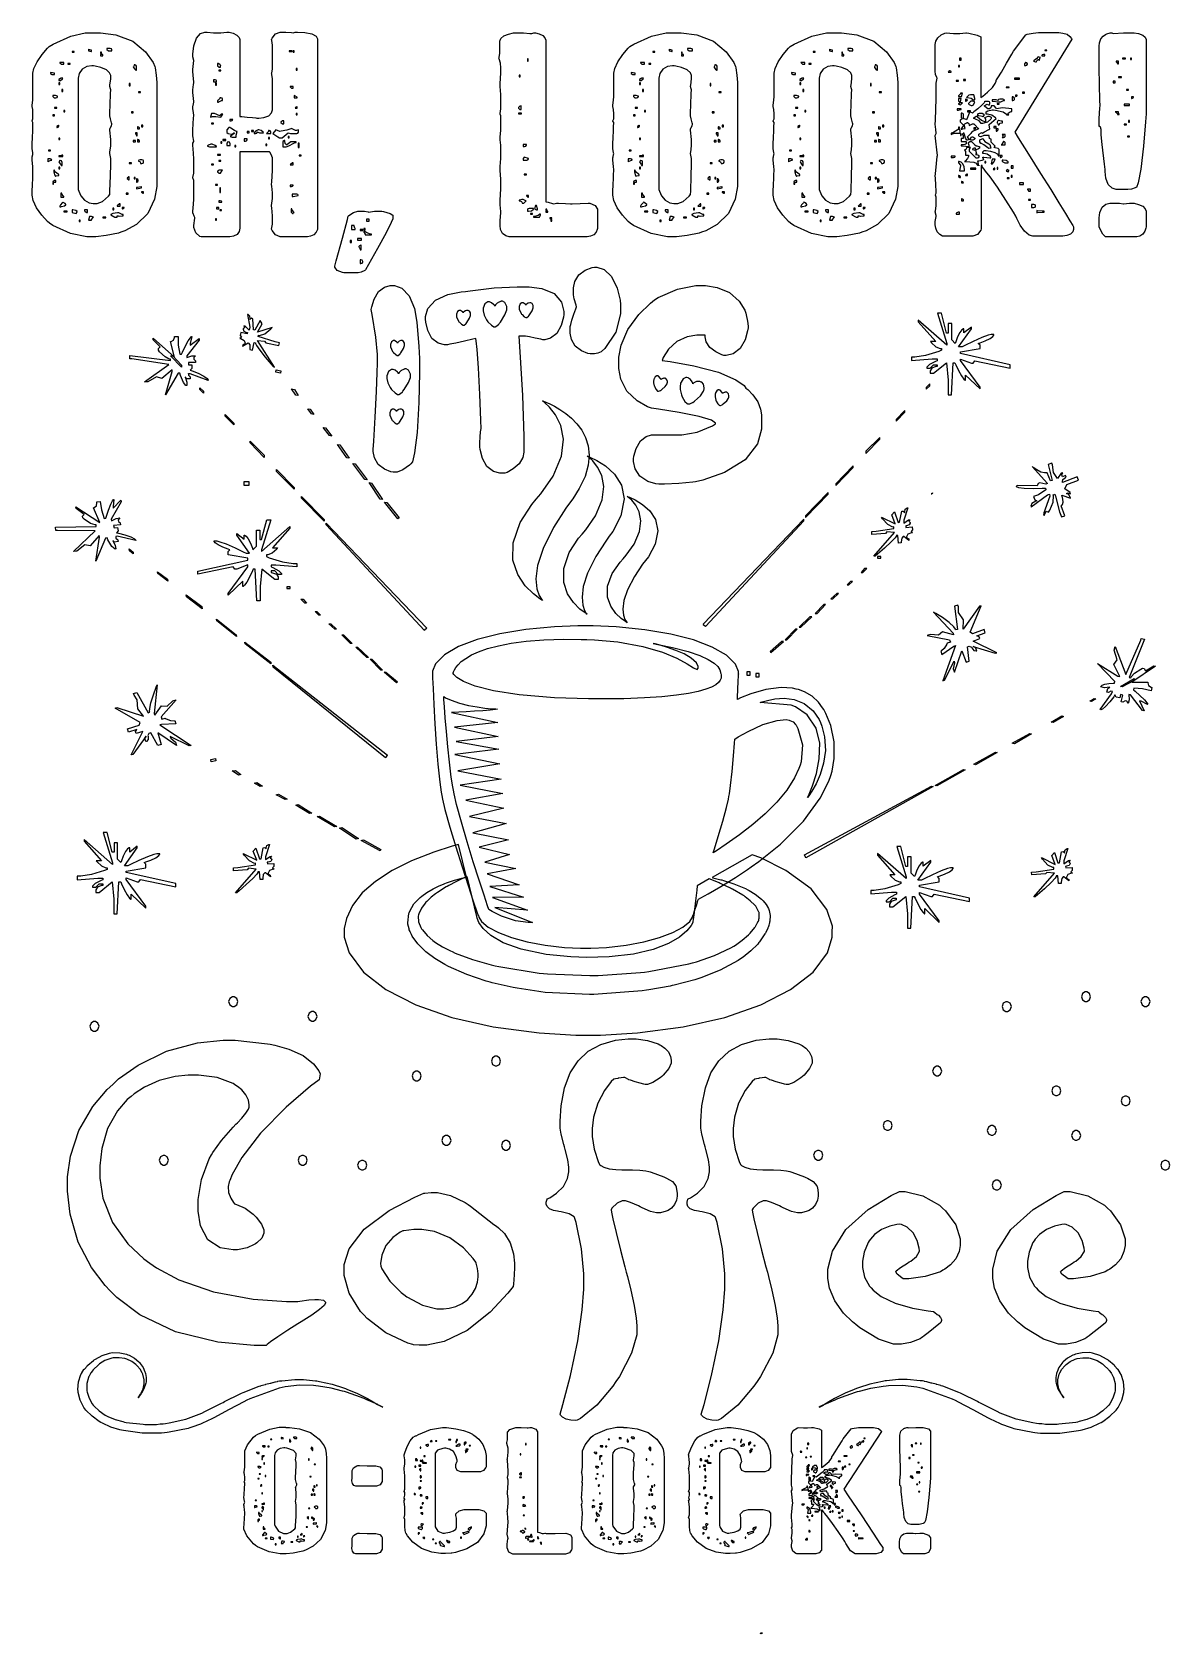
# Model space of a CAD drawing. Extents: x 71 to 281, y 22 to 318.
import ezdxf

# ---------------------------------------------------------------- set-up
doc = ezdxf.new("R2010")
doc.units = 0
doc.header["$MEASUREMENT"] = 0

msp = doc.modelspace()

# ---------------------------------------------------------------- linework, layer by layer
at = {"color": 7}
for points in [[(82.9028, 317.394), (83.8482, 317.394), (86.6842, 317.005), (89.7724, 315.838), (92.159, 313.898), (93.5288, 311.911), (93.8389, 311.186), (93.8996, 310.939), (94.1257, 309.576), (94.2276, 308.191), (94.2276, 307.728), (94.2276, 289.807), (94.2276, 289.019), (93.81, 286.653), (92.5643, 284.062), (90.4917, 282.033), (88.3528, 280.837), (87.5951, 280.565), (87.1361, 280.424), (84.8995, 279.947), (82.9772, 279.753), (82.3376, 279.753), (81.3181, 279.753), (78.263, 280.366), (75.026, 281.809), (74.4001, 282.222), (74.0322, 282.572), (73.0056, 283.698), (72.0012, 285.111), (71.3934, 286.464), (71.1909, 287.437), (71.1909, 287.76), (71.2142, 288.153), (71.2777, 289.329), (71.3313, 290.54), (71.3588, 291.393), (71.3673, 291.765), (71.3673, 291.888), (71.3673, 292.09), (71.3176, 292.695), (71.217, 293.908), (71.1909, 294.217), (71.1909, 294.283), (71.2392, 294.477), (71.3398, 294.914), (71.3673, 295.028), (71.3313, 295.232), (71.2251, 296.012), (71.1909, 296.413), (71.1909, 296.546), (71.2142, 296.926), (71.2777, 298.065), (71.3313, 299.288), (71.3588, 300.207), (71.3673, 300.662), (71.3673, 300.813), (71.1909, 301.096), (71.2251, 301.132), (71.3673, 301.502), (71.3673, 301.625), (71.3673, 302.19), (71.3673, 302.448), (71.3176, 303.218), (71.217, 303.778), (71.1909, 303.848), (71.2251, 304.052), (71.3313, 304.964), (71.3673, 305.663), (71.3673, 305.894), (71.3673, 309.633), (71.3673, 309.92), (71.5518, 310.778), (72.1113, 312.038), (73.0483, 313.41), (74.0184, 314.537), (74.3659, 314.89), (75.0616, 315.305), (78.3512, 316.748), (81.0232, 317.36), (81.9146, 317.36), (82.9028, 317.36), (82.9028, 317.394)], [(103.364, 317.536), (103.531, 317.51), (104.676, 317.394), (105.058, 317.394), (105.621, 317.394), (106.044, 317.394), (107.147, 317.51), (107.315, 317.536), (107.565, 317.496), (108.307, 317.304), (109.013, 316.976), (109.433, 316.549), (109.573, 316.152), (109.573, 316.019), (109.573, 301.942), (109.905, 301.913), (110.903, 301.825), (111.879, 301.735), (112.504, 301.68), (112.713, 301.661), (112.783, 301.661), (113.09, 301.661), (114.012, 301.767), (114.894, 302.084), (115.426, 302.613), (115.605, 303.168), (115.605, 303.353), (115.605, 307.622), (115.605, 307.937), (115.556, 308.875), (115.455, 309.677), (115.429, 309.809), (115.455, 309.941), (115.556, 310.745), (115.605, 311.683), (115.605, 311.996), (115.605, 314.219), (115.605, 314.435), (115.556, 315.084), (115.455, 315.966), (115.429, 316.159), (115.507, 316.389), (116.138, 317.193), (117.008, 317.536), (117.299, 317.536), (117.479, 317.536), (118.021, 317.506), (119.097, 317.421), (119.379, 317.394), (119.768, 317.536), (120.219, 317.536), (121.573, 317.45), (122.863, 317.193), (123.636, 316.763), (123.895, 316.311), (123.895, 316.159), (123.895, 281.27), (123.865, 281.099), (123.664, 280.602), (123.238, 280.128), (122.619, 279.847), (122.016, 279.753), (121.815, 279.753), (117.299, 279.753), (117.015, 279.753), (116.164, 280.097), (115.517, 280.899), (115.429, 281.128), (115.605, 282.082), (115.605, 282.461), (115.556, 283.595), (115.455, 285.072), (115.429, 285.397), (115.429, 285.53), (115.477, 285.922), (115.577, 286.818), (115.605, 287.055), (115.605, 287.262), (115.556, 287.88), (115.455, 289.101), (115.429, 289.418), (115.455, 289.869), (115.556, 291.977), (115.605, 293.657), (115.605, 294.217), (115.605, 294.316), (115.467, 294.609), (115.138, 295.275), (115.042, 295.451), (109.573, 295.451), (109.573, 281.517), (109.573, 281.321), (109.441, 280.73), (109.048, 280.168), (108.397, 279.83), (107.717, 279.717), (107.491, 279.717), (102.412, 279.717), (102.191, 279.805), (101.41, 280.494), (101.071, 281.474), (101.071, 281.799), (101.247, 283.174), (101.247, 283.268), (101.145, 283.545), (100.921, 284.012), (100.858, 284.127), (100.893, 284.427), (100.999, 285.746), (101.035, 286.702), (101.035, 287.021), (101.035, 289.983), (101.035, 290.152), (100.885, 290.619), (100.858, 290.653), (101.035, 291.465), (101.035, 293.688), (101.035, 294.066), (100.985, 295.201), (100.885, 296.678), (100.858, 297.003), (100.893, 297.047), (101.035, 297.306), (101.035, 297.392), (100.858, 298.344), (100.858, 298.438), (100.871, 298.716), (100.907, 299.46), (100.962, 300.582), (101.017, 301.709), (101.035, 302.084), (101.035, 302.215), (100.985, 302.605), (100.885, 303.398), (100.858, 303.601), (100.893, 303.725), (100.999, 304.254), (101.035, 304.585), (101.035, 304.694), (100.858, 306.352), (100.858, 306.479), (100.907, 306.856), (101.009, 307.87), (101.035, 308.151), (101.035, 308.339), (100.985, 308.897), (100.885, 310.251), (100.858, 310.621), (101.035, 312.279), (100.858, 312.95), (100.87, 313.454), (101.051, 314.962), (101.528, 316.395), (102.297, 317.252), (103.096, 317.536), (103.364, 317.536)], [(160.373, 317.394), (160.76, 317.394), (161.053, 317.394), (161.933, 317.363), (163.108, 317.281), (163.372, 317.253), (163.432, 317.281), (163.809, 317.394), (163.935, 317.394), (164.163, 317.372), (164.841, 317.217), (165.493, 316.901), (165.886, 316.453), (166.018, 316.022), (166.018, 315.877), (166.018, 286.209), (166.136, 286.209), (166.493, 286.108), (167.287, 285.882), (167.499, 285.82), (167.499, 285.82), (168.001, 285.936), (168.063, 285.962), (168.371, 285.936), (169.698, 285.852), (170.587, 285.82), (170.885, 285.82), (173.883, 285.962), (174.166, 285.918), (175.154, 285.487), (175.577, 284.812), (175.577, 284.585), (175.577, 281.27), (175.547, 281.099), (175.346, 280.602), (174.92, 280.128), (174.301, 279.847), (173.698, 279.753), (173.496, 279.753), (159.456, 279.753), (159.252, 279.753), (158.641, 279.899), (158.057, 280.336), (157.704, 281.063), (157.585, 281.828), (157.585, 282.082), (157.585, 282.665), (157.734, 284.233), (157.762, 284.409), (157.585, 285.644), (157.585, 285.706), (157.598, 285.889), (157.634, 286.522), (157.689, 287.546), (157.744, 288.608), (157.762, 288.961), (157.762, 289.319), (157.712, 290.394), (157.612, 292.004), (157.585, 292.383), (157.62, 292.709), (157.726, 294.186), (157.762, 295.321), (157.762, 295.698), (157.762, 295.936), (157.712, 296.648), (157.612, 297.656), (157.585, 297.885), (157.62, 298.105), (157.726, 299.43), (157.762, 300.944), (157.762, 301.449), (157.762, 301.608), (157.712, 302.084), (157.612, 302.375), (157.585, 302.401), (157.62, 302.525), (157.762, 303.359), (157.762, 303.635), (157.762, 303.778), (157.762, 304.333), (157.712, 305.996), (157.612, 307.508), (157.585, 307.763), (157.62, 307.983), (157.762, 309.988), (157.762, 310.657), (157.762, 310.939), (157.66, 311.785), (157.435, 312.569), (157.375, 312.702), (157.409, 312.826), (157.551, 313.659), (157.551, 313.936), (157.551, 315.7), (157.557, 315.857), (157.743, 316.323), (158.273, 316.812), (159.148, 317.17), (160.065, 317.36), (160.373, 317.394)], [(190.111, 317.394), (191.057, 317.394), (193.893, 317.005), (196.981, 315.838), (199.368, 313.898), (200.738, 311.911), (201.047, 311.186), (201.109, 310.939), (201.334, 309.576), (201.436, 308.191), (201.436, 307.728), (201.436, 289.807), (201.436, 289.019), (201.018, 286.653), (199.773, 284.062), (197.7, 282.033), (195.562, 280.837), (194.804, 280.565), (194.345, 280.424), (192.11, 279.947), (190.187, 279.753), (189.548, 279.753), (188.528, 279.753), (185.471, 280.366), (182.236, 281.809), (181.61, 282.222), (181.242, 282.572), (180.214, 283.698), (179.211, 285.111), (178.603, 286.464), (178.399, 287.437), (178.399, 287.76), (178.423, 288.153), (178.486, 289.329), (178.54, 290.54), (178.568, 291.393), (178.576, 291.765), (178.576, 291.888), (178.576, 292.09), (178.526, 292.695), (178.425, 293.908), (178.399, 294.217), (178.399, 294.283), (178.448, 294.477), (178.548, 294.914), (178.576, 295.028), (178.54, 295.232), (178.434, 296.012), (178.399, 296.413), (178.399, 296.546), (178.423, 296.926), (178.486, 298.065), (178.54, 299.288), (178.568, 300.207), (178.576, 300.662), (178.576, 300.813), (178.399, 301.096), (178.434, 301.132), (178.576, 301.502), (178.576, 301.625), (178.576, 302.19), (178.576, 302.448), (178.526, 303.218), (178.425, 303.778), (178.399, 303.848), (178.434, 304.052), (178.54, 304.964), (178.576, 305.663), (178.576, 305.894), (178.576, 309.633), (178.576, 309.92), (178.761, 310.778), (179.32, 312.038), (180.257, 313.41), (181.227, 314.537), (181.574, 314.89), (182.27, 315.305), (185.561, 316.748), (188.233, 317.36), (189.125, 317.36), (190.111, 317.36), (190.111, 317.394)], [(219.71, 317.394), (220.655, 317.394), (223.492, 317.005), (226.58, 315.838), (228.967, 313.898), (230.336, 311.911), (230.646, 311.186), (230.707, 310.939), (230.932, 309.576), (231.033, 308.191), (231.033, 307.728), (231.033, 289.807), (231.033, 289.019), (230.618, 286.653), (229.372, 284.062), (227.298, 282.033), (225.159, 280.837), (224.403, 280.565), (223.944, 280.424), (221.707, 279.947), (219.785, 279.753), (219.145, 279.753), (218.126, 279.753), (215.07, 280.366), (211.834, 281.809), (211.208, 282.222), (210.84, 282.572), (209.813, 283.698), (208.808, 285.111), (208.201, 286.464), (207.998, 287.437), (207.998, 287.76), (208.022, 288.153), (208.085, 289.329), (208.139, 290.54), (208.166, 291.393), (208.175, 291.765), (208.175, 291.888), (208.175, 292.09), (208.125, 292.695), (208.025, 293.908), (207.998, 294.217), (207.998, 294.283), (208.046, 294.477), (208.147, 294.914), (208.175, 295.028), (208.139, 295.232), (208.033, 296.012), (207.998, 296.413), (207.998, 296.546), (208.022, 296.926), (208.085, 298.065), (208.139, 299.288), (208.166, 300.207), (208.175, 300.662), (208.175, 300.813), (207.998, 301.096), (208.033, 301.132), (208.175, 301.502), (208.175, 301.625), (208.175, 302.19), (208.175, 302.448), (208.125, 303.218), (208.025, 303.778), (207.998, 303.848), (208.033, 304.052), (208.139, 304.964), (208.175, 305.663), (208.175, 305.894), (208.175, 309.633), (208.175, 309.92), (208.359, 310.778), (208.919, 312.038), (209.856, 313.41), (210.826, 314.537), (211.173, 314.89), (211.869, 315.305), (215.158, 316.748), (217.831, 317.36), (218.722, 317.36), (219.71, 317.36), (219.71, 317.394)], [(239.959, 317.394), (241.3, 317.253), (242.042, 317.253), (242.465, 317.253), (243.566, 317.368), (243.733, 317.394), (244.165, 317.324), (245.692, 316.976), (246.37, 316.644), (246.379, 316.582), (246.379, 305.47), (246.695, 305.697), (247.609, 306.423), (248.491, 307.269), (249.023, 308.011), (249.202, 308.486), (249.202, 308.645), (249.254, 308.689), (249.52, 309.082), (250.158, 310.123), (251.121, 311.766), (252.09, 313.447), (252.413, 314.008), (254.67, 317.041), (254.908, 317.113), (256.041, 317.342), (256.971, 317.43), (257.281, 317.43), (260.49, 317.43), (260.74, 317.43), (261.489, 317.351), (262.264, 317.117), (262.812, 316.731), (263.085, 316.34), (263.136, 316.195), (252.625, 299.049), (253.263, 298.032), (255.177, 294.979), (257.387, 291.443), (259.255, 288.444), (260.781, 285.98), (261.966, 284.052), (262.812, 282.659), (263.32, 281.802), (263.489, 281.562), (263.489, 281.481), (263.489, 281.2), (263.489, 281.065), (263.349, 280.658), (262.928, 280.247), (262.224, 279.969), (261.48, 279.841), (261.232, 279.823), (256.153, 279.823), (255.935, 279.823), (255.286, 280.054), (254.437, 280.749), (253.607, 281.906), (252.979, 283.112), (252.801, 283.527), (252.355, 284.273), (250.988, 286.492), (249.41, 288.925), (248.062, 290.831), (247.241, 291.878), (246.944, 292.206), (246.882, 292.278), (246.674, 292.595), (246.592, 292.806), (246.592, 292.876), (246.415, 292.876), (246.415, 281.2), (246.353, 280.971), (245.758, 280.168), (244.849, 279.823), (244.545, 279.823), (239.466, 279.823), (239.29, 279.878), (238.796, 280.148), (238.322, 280.644), (238.041, 281.313), (237.949, 281.942), (237.949, 282.152), (237.949, 282.532), (238.097, 283.511), (238.125, 283.669), (237.949, 284.339), (237.983, 284.543), (238.089, 285.455), (238.125, 286.154), (238.125, 286.385), (238.125, 286.949), (238.125, 287.081), (237.975, 287.444), (237.949, 287.478), (237.983, 287.522), (238.125, 287.781), (238.125, 287.867), (238.125, 288.207), (238.075, 289.226), (237.975, 290.593), (237.949, 290.901), (237.983, 291.378), (238.142, 293.286), (238.301, 294.579), (238.337, 294.746), (237.949, 298.45), (237.949, 298.45), (238.097, 298.829), (238.125, 298.873), (238.125, 299.004), (238.075, 299.394), (237.975, 300.188), (237.949, 300.39), (237.983, 301.352), (238.089, 305.201), (238.125, 307.362), (238.125, 308.081), (238.301, 309.033), (238.239, 309.122), (238.014, 309.687), (237.913, 310.335), (237.913, 310.551), (237.913, 315.067), (237.906, 315.255), (238.024, 315.827), (238.406, 316.468), (239.054, 316.992), (239.725, 317.317), (239.959, 317.394)], [(270.44, 317.394), (270.528, 317.394), (270.793, 317.289), (270.793, 317.253), (272.697, 317.394), (274.391, 317.394), (274.658, 317.377), (275.46, 317.249), (276.233, 316.971), (276.702, 316.562), (276.86, 316.155), (276.86, 316.019), (276.86, 302.437), (276.756, 300.95), (276.383, 296.49), (275.907, 292.246), (275.43, 289.702), (275.073, 288.855), (274.954, 288.855), (274.84, 288.785), (274.187, 288.556), (273.492, 288.466), (273.262, 288.466), (271.569, 288.466), (271.319, 288.466), (270.575, 288.697), (269.869, 289.392), (269.449, 290.55), (269.31, 291.765), (269.31, 292.17), (269.186, 293.124), (268.755, 296.776), (268.57, 298.561), (268.57, 299.156), (268.57, 299.438), (268.57, 299.565), (268.468, 299.945), (268.253, 300.108), (268.181, 300.108), (268.181, 300.48), (268.23, 301.595), (268.33, 303.487), (268.358, 303.954), (268.333, 304.927), (268.27, 307.843), (268.216, 310.931), (268.188, 313.212), (268.181, 314.311), (268.181, 314.678), (268.181, 314.9), (268.261, 315.565), (268.507, 316.271), (268.926, 316.797), (269.362, 317.087), (269.522, 317.147), (269.619, 317.183), (270.235, 317.394), (270.44, 317.394)], [(78.5992, 313.796), (78.952, 313.796), (78.952, 313.936), (78.5992, 313.936), (78.5992, 313.796)], [(81.5979, 314.361), (81.5979, 314.078), (81.5979, 314.078), (82.0995, 313.964), (82.1612, 313.936), (82.1612, 314.219), (82.0194, 314.219), (81.6585, 314.343), (81.5979, 314.361)], [(83.8549, 313.549), (84.0313, 313.549), (84.0313, 313.796), (83.8549, 313.796), (83.8549, 313.549)], [(84.9835, 314.501), (84.9835, 314.361), (84.9919, 314.317), (85.277, 314.078), (85.3722, 314.078), (85.9374, 314.078), (85.9374, 314.219), (85.9374, 314.271), (85.8354, 314.427), (85.6202, 314.501), (85.5486, 314.501), (84.9835, 314.501)], [(118.64, 313.936), (119.203, 313.936), (119.203, 314.078), (118.64, 314.078), (118.64, 313.936)], [(119.379, 313.796), (119.556, 313.796), (119.556, 314.078), (119.379, 314.078), (119.379, 313.796)], [(185.808, 313.796), (186.16, 313.796), (186.16, 313.936), (185.808, 313.936), (185.808, 313.796)], [(188.806, 314.361), (188.806, 314.078), (188.947, 314.078), (189.309, 313.964), (189.371, 313.936), (189.371, 314.219), (189.371, 314.219), (188.867, 314.343), (188.806, 314.361)], [(191.065, 313.549), (191.242, 313.549), (191.242, 313.796), (191.065, 313.796), (191.065, 313.549)], [(192.194, 314.501), (192.194, 314.361), (192.202, 314.317), (192.486, 314.078), (192.581, 314.078), (193.146, 314.078), (193.146, 314.219), (193.146, 314.271), (193.044, 314.427), (192.829, 314.501), (192.757, 314.501), (192.194, 314.501)], [(215.407, 313.796), (215.76, 313.796), (215.76, 313.936), (215.407, 313.936), (215.407, 313.796)], [(218.405, 314.361), (218.405, 314.078), (218.405, 314.078), (218.907, 313.964), (218.969, 313.936), (218.969, 314.219), (218.827, 314.219), (218.466, 314.343), (218.405, 314.361)], [(220.663, 313.549), (220.839, 313.549), (220.839, 313.796), (220.663, 313.796), (220.663, 313.549)], [(221.791, 314.501), (221.791, 314.361), (221.8, 314.317), (222.085, 314.078), (222.18, 314.078), (222.743, 314.078), (222.743, 314.219), (222.743, 314.271), (222.641, 314.427), (222.426, 314.501), (222.356, 314.501), (221.791, 314.501)], [(258.163, 314.113), (258.55, 314.113), (258.55, 314.219), (258.163, 314.219), (258.163, 314.113)], [(76.3404, 311.892), (76.3489, 311.847), (76.6064, 311.609), (76.6932, 311.609), (77.0819, 311.609), (77.0819, 311.892), (76.3404, 311.892)], [(77.8235, 311.609), (78.2105, 311.609), (78.2105, 311.749), (77.8235, 311.749), (77.8235, 311.609)], [(79.7278, 308.717), (79.7278, 288.466), (79.816, 288.17), (80.2157, 287.316), (80.8824, 286.5), (81.7217, 286.016), (82.4742, 285.856), (82.7264, 285.856), (82.9028, 285.856), (83.2196, 285.856), (84.1721, 286.275), (85.3101, 287.241), (85.5486, 287.514), (85.5832, 288.149), (85.689, 291.007), (85.725, 293.15), (85.725, 293.864), (85.725, 294.209), (85.5747, 295.117), (85.5486, 295.239), (85.5832, 295.355), (85.725, 296.513), (85.725, 296.898), (85.725, 297.039), (85.725, 297.692), (85.5747, 299.402), (85.5486, 299.649), (85.6093, 299.765), (85.8354, 300.232), (85.9374, 300.51), (85.9374, 300.603), (85.8753, 300.761), (85.6492, 301.485), (85.5486, 302.067), (85.5486, 302.26), (85.5486, 302.704), (85.5969, 304.034), (85.6975, 306.265), (85.725, 306.81), (85.725, 306.877), (85.6753, 307.071), (85.5747, 307.508), (85.5486, 307.622), (85.5832, 307.738), (85.725, 308.895), (85.725, 309.28), (85.725, 309.386), (85.725, 309.542), (85.5197, 310.008), (84.9133, 310.542), (83.9089, 310.985), (82.8657, 311.263), (82.514, 311.326), (82.2082, 311.326), (81.2906, 311.162), (80.4196, 310.671), (79.8999, 309.853), (79.7278, 309.002), (79.7278, 308.717)], [(83.8549, 313.126), (84.2437, 313.126), (84.2437, 313.407), (83.8549, 313.407), (83.8549, 313.126)], [(90.0645, 311.467), (90.0645, 311.37), (89.9142, 311.124), (89.8881, 311.08), (89.9322, 310.983), (90.1693, 310.653), (90.3799, 310.515), (90.4515, 310.515), (90.4515, 311.186), (90.4515, 311.238), (90.3633, 311.393), (90.139, 311.467), (90.0645, 311.467)], [(105.445, 311.749), (105.445, 311.326), (105.453, 311.282), (105.738, 311.08), (105.833, 311.08), (106.01, 311.08), (106.01, 311.326), (106.018, 311.362), (105.886, 311.539), (105.541, 311.715), (105.445, 311.749)], [(119.98, 310.515), (120.157, 310.515), (120.157, 310.797), (119.98, 310.797), (119.98, 310.515)], [(162.631, 312.172), (162.807, 312.172), (162.807, 312.597), (162.631, 312.597), (162.631, 312.172)], [(183.515, 311.892), (183.523, 311.847), (183.781, 311.609), (183.867, 311.609), (184.256, 311.609), (184.256, 311.892), (183.515, 311.892)], [(185.032, 311.609), (185.421, 311.609), (185.421, 311.749), (185.032, 311.749), (185.032, 311.609)], [(186.936, 308.717), (186.936, 288.466), (187.024, 288.17), (187.424, 287.316), (188.091, 286.5), (188.931, 286.016), (189.683, 285.856), (189.935, 285.856), (190.111, 285.856), (190.428, 285.856), (191.381, 286.275), (192.519, 287.241), (192.757, 287.514), (192.792, 288.149), (192.898, 291.007), (192.933, 293.15), (192.933, 293.864), (192.933, 294.209), (192.784, 295.117), (192.757, 295.239), (192.792, 295.355), (192.933, 296.513), (192.933, 296.898), (192.933, 297.039), (192.933, 297.692), (192.784, 299.402), (192.757, 299.649), (192.819, 299.765), (193.044, 300.232), (193.146, 300.51), (193.146, 300.603), (193.084, 300.761), (192.858, 301.485), (192.757, 302.067), (192.757, 302.26), (192.757, 302.704), (192.805, 304.034), (192.907, 306.265), (192.933, 306.81), (192.933, 306.877), (192.884, 307.071), (192.784, 307.508), (192.757, 307.622), (192.792, 307.738), (192.933, 308.895), (192.933, 309.28), (192.933, 309.386), (192.933, 309.542), (192.73, 310.008), (192.122, 310.542), (191.117, 310.985), (190.076, 311.263), (189.724, 311.326), (189.417, 311.326), (188.499, 311.162), (187.628, 310.671), (187.109, 309.853), (186.936, 309.002), (186.936, 308.717)], [(191.065, 313.126), (191.452, 313.126), (191.452, 313.407), (191.065, 313.407), (191.065, 313.126)], [(197.273, 311.467), (197.273, 311.37), (197.123, 311.124), (197.097, 311.08), (197.141, 310.983), (197.379, 310.653), (197.59, 310.515), (197.662, 310.515), (197.662, 311.186), (197.662, 311.238), (197.572, 311.393), (197.347, 311.467), (197.273, 311.467)], [(213.148, 311.892), (213.156, 311.847), (213.414, 311.609), (213.501, 311.609), (213.89, 311.609), (213.89, 311.892), (213.148, 311.892)], [(214.629, 311.609), (215.018, 311.609), (215.018, 311.749), (214.629, 311.749), (214.629, 311.609)], [(216.535, 308.717), (216.535, 288.466), (216.624, 288.17), (217.023, 287.316), (217.69, 286.5), (218.529, 286.016), (219.282, 285.856), (219.534, 285.856), (219.71, 285.856), (220.027, 285.856), (220.979, 286.275), (222.118, 287.241), (222.356, 287.514), (222.39, 288.149), (222.497, 291.007), (222.533, 293.15), (222.533, 293.864), (222.533, 294.209), (222.382, 295.117), (222.356, 295.239), (222.39, 295.355), (222.533, 296.513), (222.533, 296.898), (222.533, 297.039), (222.533, 297.692), (222.382, 299.402), (222.356, 299.649), (222.417, 299.765), (222.641, 300.232), (222.743, 300.51), (222.743, 300.603), (222.681, 300.761), (222.457, 301.485), (222.356, 302.067), (222.356, 302.26), (222.356, 302.704), (222.405, 304.034), (222.505, 306.265), (222.533, 306.81), (222.533, 306.877), (222.483, 307.071), (222.382, 307.508), (222.356, 307.622), (222.39, 307.738), (222.533, 308.895), (222.533, 309.28), (222.533, 309.386), (222.533, 309.542), (222.333, 310.008), (221.729, 310.542), (220.716, 310.985), (219.647, 311.263), (219.287, 311.326), (218.985, 311.326), (218.083, 311.162), (217.223, 310.671), (216.706, 309.853), (216.535, 309.002), (216.535, 308.717)], [(220.663, 313.126), (221.051, 313.126), (221.051, 313.407), (220.663, 313.407), (220.663, 313.126)], [(226.872, 311.467), (226.872, 311.37), (226.722, 311.124), (226.696, 311.08), (226.74, 310.983), (226.977, 310.653), (227.187, 310.515), (227.259, 310.515), (227.259, 311.186), (227.259, 311.238), (227.171, 311.393), (226.947, 311.467), (226.872, 311.467)], [(242.218, 311.114), (242.394, 311.114), (242.394, 311.362), (242.218, 311.362), (242.218, 311.114)], [(242.394, 312.315), (242.747, 312.315), (242.747, 312.702), (242.394, 312.702), (242.394, 312.315)], [(254.599, 311.892), (254.389, 311.643), (254.389, 311.362), (254.599, 311.362), (254.666, 311.362), (254.868, 311.437), (254.952, 311.592), (254.952, 311.643), (254.952, 311.692), (254.868, 311.834), (254.666, 311.892), (254.599, 311.892)], [(256.858, 312.984), (256.858, 312.9), (256.668, 312.645), (256.213, 312.261), (256.081, 312.172), (256.469, 312.032), (256.646, 312.032), (256.646, 312.112), (256.728, 312.35), (256.931, 312.455), (256.999, 312.455), (256.999, 312.421), (257.131, 312.315), (257.175, 312.315), (257.175, 312.447), (257.324, 312.809), (257.351, 312.844), (256.963, 312.984), (256.858, 312.984)], [(257.598, 313.126), (258.163, 313.126), (258.163, 313.373), (257.987, 313.373), (257.914, 313.373), (257.699, 313.316), (257.598, 313.174), (257.598, 313.126)], [(271.356, 312.172), (271.356, 312.032), (271.391, 311.988), (271.569, 311.73), (271.569, 311.643), (271.745, 311.643), (271.745, 312.172), (271.356, 312.172)], [(272.485, 312.597), (273.05, 312.597), (273.05, 312.702), (272.485, 312.702), (272.485, 312.597)], [(273.968, 312.455), (274.144, 312.455), (274.144, 312.702), (273.968, 312.702), (273.968, 312.455)], [(74.6125, 310.092), (74.6125, 309.951), (74.6206, 309.907), (74.906, 309.669), (75.0013, 309.669), (75.354, 309.669), (75.354, 309.951), (74.6125, 310.092)], [(76.1298, 308.717), (76.1298, 308.574), (76.3062, 308.574), (76.4466, 308.574), (76.816, 308.927), (76.8696, 308.997), (76.5168, 308.997), (76.4551, 308.989), (76.1298, 308.785), (76.1298, 308.717)], [(76.1298, 307.869), (76.3062, 307.869), (76.3062, 308.151), (76.1298, 308.151), (76.1298, 307.869)], [(89.1466, 307.622), (89.323, 307.622), (89.323, 308.011), (89.1466, 308.011), (89.1466, 307.622)], [(104.705, 308.717), (104.705, 308.328), (105.268, 308.328), (105.268, 308.468), (105.268, 308.517), (105.184, 308.659), (104.982, 308.717), (104.915, 308.717), (104.705, 308.717)], [(105.058, 307.728), (105.234, 307.728), (105.234, 308.151), (105.058, 308.151), (105.058, 307.728)], [(105.657, 310.374), (106.046, 310.374), (106.046, 310.515), (105.657, 310.515), (105.657, 310.374)], [(161.113, 309.28), (161.29, 309.28), (161.29, 309.563), (161.113, 309.563), (161.113, 309.28)], [(181.821, 310.092), (181.821, 309.951), (181.829, 309.907), (182.114, 309.669), (182.21, 309.669), (182.563, 309.669), (182.563, 309.951), (181.821, 310.092)], [(183.338, 308.717), (183.338, 308.574), (183.515, 308.574), (183.655, 308.574), (184.026, 308.927), (184.08, 308.997), (183.727, 308.997), (183.665, 308.989), (183.338, 308.785), (183.338, 308.717)], [(183.338, 307.869), (183.515, 307.869), (183.515, 308.151), (183.338, 308.151), (183.338, 307.869)], [(196.357, 307.622), (196.533, 307.622), (196.533, 308.011), (196.357, 308.011), (196.357, 307.622)], [(211.42, 310.092), (211.42, 309.951), (211.428, 309.907), (211.712, 309.669), (211.807, 309.669), (212.16, 309.669), (212.16, 309.951), (211.42, 310.092)], [(212.937, 308.717), (212.937, 308.574), (213.114, 308.574), (213.254, 308.574), (213.624, 308.927), (213.677, 308.997), (213.324, 308.997), (213.262, 308.989), (212.937, 308.785), (212.937, 308.717)], [(212.937, 307.869), (213.114, 307.869), (213.114, 308.151), (212.937, 308.151), (212.937, 307.869)], [(225.954, 307.622), (226.131, 307.622), (226.131, 308.011), (225.954, 308.011), (225.954, 307.622)], [(240.488, 310.374), (240.312, 310.128), (240.877, 310.128), (240.877, 310.176), (240.787, 310.318), (240.563, 310.374), (240.488, 310.374)], [(241.829, 308.468), (242.218, 308.468), (242.218, 308.61), (241.829, 308.61), (241.829, 308.468)], [(243.134, 308.61), (243.523, 308.61), (243.523, 308.751), (243.134, 308.751), (243.134, 308.61)], [(252.553, 308.857), (253.507, 308.857), (253.507, 308.997), (252.553, 308.997), (252.553, 308.857)], [(270.793, 308.187), (271.18, 308.187), (271.18, 308.468), (270.793, 308.468), (270.793, 308.187)], [(271.745, 309.14), (272.308, 309.14), (272.308, 309.28), (271.745, 309.28), (271.745, 309.14)], [(75.0013, 305.822), (75.0013, 305.682), (75.0094, 305.638), (75.2669, 305.399), (75.354, 305.399), (75.5304, 305.399), (75.6006, 305.399), (75.8155, 305.475), (75.9174, 305.631), (75.9174, 305.682), (75.5304, 305.822), (75.0013, 305.822)], [(76.6932, 306.528), (76.8696, 306.528), (76.8696, 306.917), (76.6932, 306.917), (76.6932, 306.528)], [(90.8403, 306.352), (91.229, 306.352), (91.229, 306.494), (90.8403, 306.494), (90.8403, 306.352)], [(105.833, 305.399), (105.833, 305.267), (105.507, 304.924), (105.445, 304.87), (105.445, 304.588), (105.621, 304.588), (105.7, 304.632), (106.196, 304.87), (106.363, 304.87), (106.363, 305.117), (106.363, 305.169), (106.279, 305.325), (106.076, 305.399), (106.01, 305.399), (105.833, 305.399)], [(118.85, 307.482), (118.859, 307.438), (119.116, 307.199), (119.203, 307.199), (119.379, 307.199), (119.379, 307.482), (118.85, 307.482)], [(119.592, 305.822), (119.592, 305.399), (120.157, 305.399), (120.157, 305.506), (119.688, 305.788), (119.592, 305.822)], [(182.21, 305.822), (182.21, 305.682), (182.218, 305.638), (182.476, 305.399), (182.563, 305.399), (182.739, 305.399), (182.811, 305.399), (183.026, 305.475), (183.128, 305.631), (183.128, 305.682), (182.739, 305.822), (182.21, 305.822)], [(183.903, 306.528), (184.08, 306.528), (184.08, 306.917), (183.903, 306.917), (183.903, 306.528)], [(198.015, 306.352), (198.402, 306.352), (198.402, 306.494), (198.015, 306.494), (198.015, 306.352)], [(211.807, 305.822), (211.807, 305.682), (211.816, 305.638), (212.073, 305.399), (212.16, 305.399), (212.336, 305.399), (212.408, 305.399), (212.623, 305.475), (212.725, 305.631), (212.725, 305.682), (212.336, 305.822), (211.807, 305.822)], [(213.501, 306.528), (213.677, 306.528), (213.677, 306.917), (213.501, 306.917), (213.501, 306.528)], [(227.612, 306.352), (228.001, 306.352), (228.001, 306.494), (227.612, 306.494), (227.612, 306.352)], [(242.571, 306.281), (242.571, 306.149), (242.278, 305.806), (242.218, 305.752), (242.218, 305.612), (242.781, 305.612), (242.958, 306.281), (242.571, 306.281)], [(242.218, 305.293), (242.218, 304.906), (242.226, 304.862), (242.484, 304.624), (242.571, 304.624), (242.747, 305.293), (242.218, 305.293)], [(247.085, 304.764), (247.085, 304.692), (246.944, 304.473), (246.524, 304.016), (245.82, 303.386), (245.079, 302.776), (244.828, 302.577), (244.766, 302.605), (244.388, 302.719), (244.263, 302.719), (244.227, 302.569), (243.751, 301.423), (243.699, 301.342), (243.637, 301.37), (243.26, 301.485), (243.134, 301.485), (243.134, 302.295), (243.134, 302.347), (243.032, 302.503), (242.817, 302.577), (242.747, 302.577), (242.747, 301.765), (242.923, 301.485), (242.861, 301.476), (242.535, 301.297), (242.535, 301.236), (242.535, 300.955), (243.1, 300.426), (243.1, 300.144), (242.711, 299.755), (242.711, 299.615), (242.888, 299.615), (242.948, 299.642), (243.326, 299.755), (243.453, 299.755), (243.276, 300.426), (243.276, 300.476), (243.412, 300.62), (243.742, 300.779), (243.84, 300.813), (243.911, 300.813), (244.126, 300.681), (244.228, 300.383), (244.228, 300.284), (244.792, 300.567), (244.968, 300.567), (245.051, 300.567), (245.299, 300.33), (245.79, 299.774), (245.922, 299.615), (245.702, 299.562), (244.92, 299.248), (244.581, 298.914), (244.581, 298.803), (244.521, 298.803), (244.343, 298.64), (243.944, 298.248), (243.84, 298.133), (244.228, 297.708), (243.84, 297.604), (243.765, 297.604), (243.545, 297.918), (243.32, 298.636), (243.276, 298.839), (243.1, 298.839), (243.1, 298.804), (242.968, 298.697), (242.923, 298.697), (243.1, 298.414), (243.1, 297.885), (242.711, 297.885), (242.711, 297.356), (243.663, 297.356), (243.663, 296.933), (243.663, 296.886), (243.425, 296.744), (242.889, 296.686), (242.711, 296.686), (242.711, 296.546), (242.824, 296.546), (243.164, 296.515), (243.998, 296.431), (244.228, 296.404), (244.228, 296.546), (244.192, 296.581), (244.052, 296.952), (244.052, 297.075), (244.06, 297.119), (244.344, 297.356), (244.439, 297.356), (244.615, 297.356), (244.748, 297.215), (245.251, 296.74), (245.489, 296.546), (245.569, 296.546), (245.63, 296.519), (246.006, 296.404), (246.133, 296.404), (246.133, 296.157), (246.133, 296.111), (245.947, 295.972), (245.515, 295.778), (245.393, 295.734), (245.569, 295.063), (245.525, 295.063), (245.393, 294.958), (245.393, 294.922), (245.496, 294.922), (245.806, 294.866), (245.956, 294.724), (245.956, 294.676), (245.956, 294.533), (245.956, 294.483), (245.872, 294.327), (245.67, 294.253), (245.604, 294.253), (245.492, 294.253), (245.159, 294.567), (244.447, 295.285), (244.263, 295.487), (244.263, 295.91), (244.475, 296.193), (243.699, 296.193), (243.699, 296.114), (243.615, 295.876), (243.412, 295.768), (243.346, 295.768), (243.523, 295.487), (243.523, 294.816), (244.086, 294.816), (244.086, 294.71), (244.086, 294.58), (243.9, 294.191), (243.469, 293.715), (243.346, 293.617), (243.594, 293.617), (244.338, 293.584), (245.043, 293.485), (245.463, 293.32), (245.604, 293.146), (245.604, 293.088), (245.604, 293.054), (245.736, 292.946), (245.78, 292.946), (245.956, 292.946), (245.956, 292.806), (245.78, 293.758), (245.965, 293.776), (246.622, 293.886), (246.908, 294.002), (246.908, 294.04), (246.873, 294.084), (246.732, 294.37), (246.732, 294.463), (246.908, 294.463), (248.039, 294.323), (248.215, 294.323), (248.215, 294.463), (248.109, 294.579), (247.522, 294.972), (246.903, 295.135), (246.698, 295.135), (246.698, 295.381), (246.706, 295.425), (246.99, 295.664), (247.085, 295.664), (247.352, 295.64), (248.154, 295.52), (248.927, 295.307), (249.396, 295.034), (249.554, 294.791), (249.554, 294.71), (249.767, 294.71), (249.767, 295.804), (249.767, 295.856), (249.528, 296.012), (248.973, 296.166), (248.815, 296.193), (248.991, 296.474), (248.867, 296.58), (248.434, 297), (248.249, 297.215), (248.249, 297.285), (248.249, 297.744), (248.178, 297.744), (247.963, 297.908), (247.862, 298.289), (247.862, 298.414), (246.908, 298.414), (246.345, 298.167), (246.272, 298.167), (246.057, 298.225), (245.956, 298.367), (245.956, 298.414), (245.956, 298.556), (245.956, 298.662), (246.423, 298.945), (246.521, 298.979), (246.521, 298.945), (246.654, 298.839), (246.698, 298.839), (246.698, 298.905), (247.023, 299.099), (247.808, 299.534), (248.039, 299.649), (247.862, 300.32), (247.862, 300.46), (249.202, 301.555), (249.087, 301.697), (248.386, 302.172), (247.596, 302.367), (247.333, 302.367), (247.333, 302.754), (247.333, 302.821), (247.658, 303.02), (248.442, 303.16), (248.672, 303.177), (249.078, 303.124), (250.498, 302.781), (251.108, 302.364), (251.108, 302.224), (251.495, 302.224), (251.318, 302.507), (251.397, 302.579), (251.742, 302.808), (251.98, 302.896), (252.06, 302.896), (252.06, 303.389), (250.366, 303.529), (249.238, 303.389), (249.184, 303.477), (248.799, 303.918), (248.672, 303.918), (248.285, 303.918), (248.285, 303.819), (248.183, 303.521), (247.968, 303.389), (247.897, 303.389), (247.72, 303.389), (247.632, 303.389), (247.372, 303.521), (247.023, 303.83), (246.944, 303.918), (247.51, 304.201), (247.862, 304.058), (248.039, 304.307), (248.039, 304.447), (248.039, 304.499), (247.954, 304.655), (247.752, 304.73), (247.686, 304.73), (247.085, 304.73), (247.085, 304.764)], [(243.523, 305.153), (243.523, 304.764), (243.589, 304.764), (243.792, 304.84), (243.876, 304.996), (243.876, 305.047), (243.523, 305.153)], [(243.699, 305.435), (243.909, 305.435), (244.54, 305.335), (244.828, 305.12), (244.828, 305.047), (245.217, 305.047), (245.217, 305.293), (245.04, 305.965), (244.475, 305.965), (244.431, 305.974), (244.139, 305.858), (243.778, 305.533), (243.699, 305.435)], [(244.086, 304.341), (244.086, 304.293), (244.223, 304.148), (244.554, 303.99), (244.651, 303.954), (244.744, 303.954), (245.025, 304.118), (245.199, 304.509), (245.217, 304.624), (244.828, 304.764), (244.651, 304.764), (244.51, 304.764), (244.139, 304.413), (244.086, 304.341)], [(249.554, 304.906), (249.167, 305.047), (248.426, 305.047), (248.426, 304.764), (249.767, 304.624), (249.943, 304.624), (250.022, 304.668), (250.544, 304.906), (250.719, 304.906), (250.719, 304.955), (250.617, 305.096), (250.402, 305.153), (250.332, 305.153), (249.943, 305.153), (249.867, 305.153), (249.642, 305.083), (249.554, 304.95), (249.554, 304.906)], [(251.037, 307.269), (251.601, 307.269), (251.601, 307.376), (251.037, 307.376), (251.037, 307.269)], [(252.166, 305.576), (252.166, 304.906), (252.236, 304.906), (252.451, 304.964), (252.553, 305.106), (252.553, 305.153), (252.553, 305.293), (252.553, 305.35), (252.451, 305.515), (252.236, 305.576), (252.166, 305.576)], [(252.729, 305.858), (252.729, 305.612), (252.796, 305.612), (252.998, 305.67), (253.082, 305.811), (253.082, 305.858), (252.729, 305.858)], [(254.036, 306.281), (254.423, 306.281), (254.423, 306.423), (254.036, 306.423), (254.036, 306.281)], [(273.226, 306.81), (273.615, 306.81), (273.615, 306.953), (273.226, 306.953), (273.226, 306.81)], [(274.179, 305.576), (274.179, 305.293), (274.25, 305.293), (274.465, 305.369), (274.567, 305.525), (274.567, 305.576), (274.179, 305.576)], [(75.0013, 302.084), (75.354, 302.084), (75.354, 302.224), (75.0013, 302.224), (75.0013, 302.084)], [(75.354, 303.459), (75.741, 303.459), (75.741, 303.601), (75.354, 303.601), (75.354, 303.459)], [(77.0819, 302.79), (77.2583, 302.79), (77.2583, 303.072), (77.0819, 303.072), (77.0819, 302.79)], [(89.5354, 302.647), (89.8881, 302.647), (89.8881, 302.79), (89.5354, 302.79), (89.5354, 302.647)], [(104.316, 302.507), (104.14, 301.801), (104.528, 301.942), (105.092, 301.942), (106.046, 301.801), (106.398, 302.367), (106.186, 302.367), (106.124, 302.358), (105.833, 302.153), (105.833, 302.084), (104.881, 302.507), (104.316, 302.507)], [(119.768, 303.459), (120.157, 303.459), (120.157, 303.742), (120.095, 303.734), (119.869, 303.653), (119.768, 303.509), (119.768, 303.459)], [(119.98, 302.224), (120.157, 302.224), (120.157, 302.507), (119.98, 302.507), (119.98, 302.224)], [(160.973, 303.529), (160.981, 303.485), (161.239, 303.248), (161.326, 303.248), (161.502, 303.248), (161.502, 303.918), (161.466, 303.928), (161.25, 303.844), (161.017, 303.601), (160.973, 303.529)], [(160.973, 302.437), (161.536, 302.437), (161.536, 302.577), (160.973, 302.577), (160.973, 302.437)], [(182.21, 302.084), (182.563, 302.084), (182.563, 302.224), (182.21, 302.224), (182.21, 302.084)], [(182.563, 303.459), (182.951, 303.459), (182.951, 303.601), (182.563, 303.601), (182.563, 303.459)], [(184.29, 302.79), (184.467, 302.79), (184.467, 303.072), (184.29, 303.072), (184.29, 302.79)], [(196.744, 302.647), (197.097, 302.647), (197.097, 302.79), (196.744, 302.79), (196.744, 302.647)], [(211.807, 302.084), (212.16, 302.084), (212.16, 302.224), (211.807, 302.224), (211.807, 302.084)], [(212.16, 303.459), (212.549, 303.459), (212.549, 303.601), (212.16, 303.601), (212.16, 303.459)], [(213.89, 302.79), (214.066, 302.79), (214.066, 303.072), (213.89, 303.072), (213.89, 302.79)], [(226.343, 302.647), (226.696, 302.647), (226.696, 302.79), (226.343, 302.79), (226.343, 302.647)], [(242.006, 303.389), (242.006, 303.106), (242.182, 303.106), (242.243, 303.134), (242.62, 303.248), (242.747, 303.248), (242.747, 303.389), (242.006, 303.389)], [(242.218, 304.235), (242.571, 304.094), (242.958, 304.483), (242.571, 304.483), (242.509, 304.475), (242.218, 304.296), (242.218, 304.235)], [(243.91, 302.824), (244.475, 302.824), (244.475, 302.966), (243.91, 302.966), (243.91, 302.824)], [(245.604, 302.014), (245.752, 301.863), (246.476, 301.282), (247.165, 300.947), (247.297, 300.919), (247.297, 301.449), (247.121, 301.731), (247.686, 302.014), (247.862, 302.014), (247.923, 302.005), (248.249, 301.8), (248.249, 301.731), (248.249, 301.589), (248.187, 301.431), (247.606, 300.875), (246.686, 300.637), (246.379, 300.637), (246.379, 300.757), (246.041, 301.114), (245.261, 301.511), (245.04, 301.589), (245.04, 301.695), (245.506, 301.979), (245.604, 302.014)], [(246.169, 302.577), (246.556, 302.577), (246.618, 302.569), (246.908, 302.364), (246.908, 302.295), (246.908, 302.154), (246.732, 301.908), (246.688, 301.935), (246.006, 302.048), (245.78, 302.048), (245.78, 302.295), (245.788, 302.339), (245.894, 302.503), (246.1, 302.577), (246.169, 302.577)], [(249.344, 304.235), (249.731, 304.235), (249.731, 304.341), (249.344, 304.341), (249.344, 304.235)], [(271.18, 302.824), (271.188, 302.78), (271.473, 302.577), (271.569, 302.577), (271.745, 302.577), (271.745, 302.824), (271.18, 302.824)], [(271.569, 302.295), (271.921, 302.295), (271.921, 302.437), (271.569, 302.437), (271.569, 302.295)], [(272.838, 303.954), (273.792, 303.954), (273.792, 304.235), (272.838, 304.235), (272.838, 303.954)], [(75.741, 300.038), (75.741, 299.931), (75.8126, 299.931), (76.0278, 299.989), (76.1298, 300.131), (76.1298, 300.178), (76.1298, 300.32), (76.0677, 300.312), (75.741, 300.106), (75.741, 300.038)], [(90.2751, 298.943), (90.2751, 298.803), (90.3097, 298.759), (90.4515, 298.475), (90.4515, 298.38), (90.6279, 298.38), (90.6279, 298.943), (90.2751, 298.943)], [(90.6639, 300.038), (90.6639, 299.649), (91.0167, 299.649), (91.0167, 299.791), (91.0167, 299.835), (90.9327, 299.967), (90.7302, 300.038), (90.6639, 300.038)], [(91.4054, 300.038), (91.616, 300.038), (91.616, 300.32), (91.4054, 300.32), (91.4054, 300.038)], [(104.316, 300.603), (104.705, 300.603), (104.705, 300.743), (104.316, 300.743), (104.316, 300.603)], [(107.527, 299.897), (107.174, 299.472), (107.174, 299.085), (107.174, 299.019), (107.411, 298.821), (107.967, 298.68), (108.126, 298.662), (108.135, 298.706), (108.42, 298.943), (108.515, 298.943), (108.515, 298.803), (107.738, 298.238), (108.126, 298.133), (108.868, 298.133), (108.868, 298.52), (109.044, 299.192), (108.928, 299.192), (108.584, 299.373), (107.888, 299.782), (107.703, 299.897), (107.527, 299.897)], [(107.703, 301.413), (107.703, 301.132), (107.88, 301.132), (107.95, 301.132), (108.165, 301.206), (108.267, 301.362), (108.267, 301.413), (107.703, 301.413)], [(110.913, 298.943), (111.301, 298.943), (111.301, 299.192), (110.913, 299.192), (110.913, 298.943)], [(111.69, 299.192), (112.077, 299.192), (112.077, 299.332), (111.69, 299.332), (111.69, 299.192)], [(112.219, 298.803), (112.396, 298.803), (112.466, 298.803), (112.681, 298.879), (112.783, 299.034), (112.783, 299.085), (113.171, 298.943), (113.911, 298.943), (113.85, 299.031), (113.488, 299.34), (113.091, 299.472), (112.959, 299.472), (112.843, 299.446), (112.416, 299.231), (112.219, 298.91), (112.219, 298.803)], [(114.865, 299.332), (114.865, 299.2), (114.537, 298.856), (114.476, 298.803), (115.252, 298.803), (115.252, 299.085), (115.252, 299.134), (115.164, 299.276), (114.94, 299.332), (114.865, 299.332)], [(116.946, 299.192), (116.204, 299.472), (115.641, 298.803), (115.843, 298.662), (116.587, 298.185), (116.882, 297.991), (116.982, 297.991), (117.369, 297.991), (118.497, 298.943), (118.886, 298.803), (120.015, 298.803), (120.081, 298.803), (120.283, 298.879), (120.367, 299.034), (120.367, 299.085), (120.367, 299.472), (120.015, 299.332), (119.838, 299.332), (119.098, 299.755), (118.982, 299.694), (118.22, 299.434), (117.192, 299.227), (116.946, 299.192)], [(117.122, 300.849), (117.13, 300.805), (117.416, 300.603), (117.511, 300.603), (117.687, 300.603), (117.687, 301.132), (117.511, 301.132), (117.449, 301.123), (117.122, 300.918), (117.122, 300.849)], [(182.951, 300.038), (182.951, 299.931), (183.021, 299.931), (183.236, 299.989), (183.338, 300.131), (183.338, 300.178), (183.338, 300.32), (183.276, 300.312), (182.951, 300.106), (182.951, 300.038)], [(197.485, 298.943), (197.485, 298.803), (197.52, 298.759), (197.696, 298.475), (197.696, 298.38), (197.872, 298.38), (197.872, 298.943), (197.485, 298.943)], [(197.872, 300.038), (197.872, 299.649), (198.225, 299.649), (198.225, 299.791), (198.225, 299.835), (198.127, 299.967), (197.936, 300.038), (197.872, 300.038)], [(198.614, 300.038), (198.826, 300.038), (198.826, 300.32), (198.614, 300.32), (198.614, 300.038)], [(212.549, 300.038), (212.549, 299.931), (212.62, 299.931), (212.835, 299.989), (212.937, 300.131), (212.937, 300.178), (212.937, 300.32), (212.875, 300.312), (212.549, 300.106), (212.549, 300.038)], [(227.083, 298.943), (227.083, 298.803), (227.117, 298.759), (227.259, 298.475), (227.259, 298.38), (227.435, 298.38), (227.435, 298.943), (227.083, 298.943)], [(227.471, 300.038), (227.471, 299.649), (227.824, 299.649), (227.824, 299.791), (227.824, 299.835), (227.74, 299.967), (227.537, 300.038), (227.471, 300.038)], [(228.211, 300.038), (228.424, 300.038), (228.424, 300.32), (228.211, 300.32), (228.211, 300.038)], [(240.877, 298.873), (240.877, 298.59), (241.44, 298.873), (242.535, 298.873), (242.535, 299.262), (242.535, 299.314), (242.451, 299.47), (242.248, 299.544), (242.182, 299.544), (242.014, 299.43), (241.356, 299.037), (240.997, 298.873), (240.877, 298.873)], [(242.218, 299.721), (242.394, 299.721), (242.394, 299.967), (242.218, 299.967), (242.218, 299.721)], [(242.571, 298.45), (242.747, 298.45), (242.747, 298.733), (242.571, 298.733), (242.571, 298.45)], [(245.04, 299.825), (245.04, 299.579), (245.11, 299.579), (245.325, 299.636), (245.427, 299.779), (245.427, 299.825), (245.04, 299.825)], [(248.779, 299.825), (249.167, 299.825), (249.167, 300.108), (248.779, 300.108), (248.779, 299.825)], [(249.167, 299.685), (249.167, 299.262), (249.238, 299.262), (249.452, 299.338), (249.554, 299.493), (249.554, 299.544), (249.554, 299.685), (249.167, 299.685)], [(249.554, 301.202), (249.519, 301.158), (249.378, 300.874), (249.378, 300.779), (249.412, 300.735), (249.554, 300.477), (249.554, 300.39), (249.767, 300.39), (249.767, 300.466), (249.903, 300.691), (250.224, 300.779), (250.332, 300.779), (250.332, 301.06), (250.137, 301.06), (249.607, 301.176), (249.554, 301.202)], [(272.838, 300.39), (273.226, 300.39), (273.226, 300.531), (272.838, 300.531), (272.838, 300.39)], [(273.615, 300.919), (273.792, 300.919), (273.792, 301.202), (273.615, 301.202), (273.615, 300.919)], [(76.1298, 297.674), (76.3062, 297.674), (76.3062, 297.957), (76.1298, 297.957), (76.1298, 297.674)], [(89.8881, 297.285), (90.2751, 297.285), (90.2751, 297.532), (89.8881, 297.532), (89.8881, 297.285)], [(90.6639, 297.674), (90.6639, 297.285), (91.0167, 297.285), (91.0167, 297.392), (91.0167, 297.448), (90.9327, 297.614), (90.7302, 297.674), (90.6639, 297.674)], [(103.576, 296.474), (103.929, 296.333), (105.268, 296.333), (105.259, 296.377), (105.004, 296.598), (104.465, 296.818), (104.316, 296.863), (104.192, 296.828), (103.761, 296.656), (103.576, 296.519), (103.576, 296.474)], [(106.046, 297.003), (106.222, 297.003), (106.222, 297.285), (106.046, 297.285), (106.046, 297.003)], [(106.398, 297.532), (106.962, 297.532), (106.962, 297.674), (106.398, 297.674), (106.398, 297.532)], [(107.351, 297.285), (107.174, 297.003), (107.174, 296.58), (107.738, 296.58), (107.738, 297.003), (107.728, 297.047), (107.623, 297.211), (107.418, 297.285), (107.351, 297.285)], [(108.656, 296.333), (108.832, 296.333), (108.832, 296.58), (108.656, 296.58), (108.656, 296.333)], [(110.349, 297.815), (110.349, 297.392), (110.526, 297.392), (110.592, 297.392), (110.794, 297.468), (110.878, 297.623), (110.878, 297.674), (110.878, 297.815), (110.349, 297.815)], [(114.336, 296.58), (114.512, 296.58), (114.512, 296.863), (114.336, 296.863), (114.336, 296.58)], [(114.865, 297.815), (115.042, 297.815), (115.042, 298.097), (114.865, 298.097), (114.865, 297.815)], [(117.511, 297.285), (117.511, 296.333), (117.898, 296.333), (118.079, 296.333), (118.62, 296.541), (119.538, 297.013), (119.768, 297.145), (119.944, 297.145), (119.944, 297.285), (118.992, 297.285), (118.217, 296.722), (118.149, 296.722), (117.946, 296.929), (117.864, 297.382), (117.864, 297.532), (117.81, 297.524), (117.511, 297.346), (117.511, 297.285)], [(118.463, 297.991), (118.64, 297.991), (118.64, 298.238), (118.463, 298.238), (118.463, 297.991)], [(120.333, 296.193), (120.51, 296.193), (120.51, 297.003), (120.333, 297.003), (120.333, 296.193)], [(161.889, 296.792), (161.889, 296.404), (162.065, 296.404), (162.137, 296.404), (162.352, 296.479), (162.454, 296.635), (162.454, 296.686), (162.454, 296.792), (161.889, 296.792)], [(183.338, 297.674), (183.515, 297.674), (183.515, 297.957), (183.338, 297.957), (183.338, 297.674)], [(197.097, 297.285), (197.485, 297.285), (197.485, 297.532), (197.097, 297.532), (197.097, 297.285)], [(197.872, 297.674), (197.872, 297.285), (198.225, 297.285), (198.225, 297.392), (198.225, 297.448), (198.127, 297.614), (197.936, 297.674), (197.872, 297.674)], [(212.937, 297.674), (213.114, 297.674), (213.114, 297.957), (212.937, 297.957), (212.937, 297.674)], [(226.696, 297.285), (227.083, 297.285), (227.083, 297.532), (226.696, 297.532), (226.696, 297.285)], [(227.471, 297.674), (227.471, 297.285), (227.824, 297.285), (227.824, 297.392), (227.824, 297.448), (227.74, 297.614), (227.537, 297.674), (227.471, 297.674)], [(244.828, 298.167), (244.888, 298.159), (245.217, 297.954), (245.217, 297.885), (245.217, 297.834), (245.115, 297.678), (244.899, 297.604), (244.828, 297.604), (244.475, 297.604), (244.475, 297.885), (244.483, 297.939), (244.585, 298.107), (244.767, 298.167), (244.828, 298.167)], [(244.828, 295.84), (245.217, 295.698), (245.393, 295.981), (245.393, 296.087), (245.217, 296.087), (245.144, 296.087), (244.928, 296.03), (244.828, 295.888), (244.828, 295.84)], [(246.698, 297.885), (246.724, 297.797), (247.115, 297.352), (247.844, 296.89), (248.039, 296.792), (248.215, 296.121), (247.826, 296.017), (247.65, 296.175), (246.926, 296.73), (246.49, 296.969), (246.345, 296.969), (246.169, 297.251), (246.169, 297.532), (246.169, 297.62), (246.61, 297.851), (246.698, 297.885)], [(250.472, 297.356), (250.472, 297.189), (250.146, 296.74), (250.083, 296.686), (250.825, 296.686), (250.825, 297.075), (250.825, 297.127), (250.741, 297.282), (250.539, 297.356), (250.472, 297.356)], [(250.296, 298.59), (250.472, 298.31), (250.296, 298.061), (250.472, 298.061), (250.539, 298.061), (250.741, 298.119), (250.825, 298.263), (250.825, 298.31), (250.825, 298.59), (250.296, 298.59)], [(273.439, 298.203), (273.826, 298.203), (273.826, 298.31), (273.439, 298.31), (273.439, 298.203)], [(74.0833, 294.11), (74.0833, 293.581), (74.162, 293.625), (74.658, 293.864), (74.8249, 293.864), (74.8249, 293.912), (74.7229, 294.054), (74.5077, 294.11), (74.4361, 294.11), (74.0833, 294.11)], [(74.2237, 295.628), (74.6125, 295.628), (74.6125, 295.734), (74.2237, 295.734), (74.2237, 295.628)], [(76.1298, 294.676), (76.1298, 294.533), (76.8696, 294.533), (76.8696, 294.782), (76.6932, 294.782), (76.6315, 294.764), (76.255, 294.676), (76.1298, 294.676)], [(76.3404, 293.828), (76.164, 293.547), (76.2261, 293.477), (76.4508, 293.16), (76.5528, 292.947), (76.5528, 292.876), (76.7292, 292.876), (76.7292, 293.547), (76.7196, 293.601), (76.6011, 293.768), (76.4053, 293.828), (76.3404, 293.828)], [(89.1466, 293.265), (89.5354, 293.265), (89.5354, 293.405), (89.1466, 293.405), (89.1466, 293.265)], [(90.8403, 293.688), (90.9119, 293.688), (91.1271, 293.583), (91.229, 293.344), (91.229, 293.265), (91.4054, 293.265), (91.4756, 293.265), (91.6905, 293.34), (91.7924, 293.496), (91.7924, 293.547), (91.7924, 293.688), (91.7924, 293.736), (91.6905, 293.878), (91.4756, 293.934), (91.4054, 293.934), (91.229, 293.934), (91.1532, 293.934), (90.9285, 293.878), (90.8403, 293.736), (90.8403, 293.688)], [(104.316, 293.018), (104.705, 293.018), (104.705, 293.122), (104.316, 293.122), (104.316, 293.018)], [(105.445, 294.782), (106.01, 294.782), (106.01, 294.922), (105.445, 294.922), (105.445, 294.782)], [(105.657, 293.688), (106.046, 293.688), (106.046, 293.828), (105.657, 293.828), (105.657, 293.688)], [(118.85, 293.018), (119.415, 293.018), (119.415, 293.405), (119.273, 293.405), (118.894, 293.08), (118.85, 293.018)], [(120.51, 294.676), (120.897, 294.676), (120.897, 294.782), (120.51, 294.782), (120.51, 294.676)], [(162.065, 294.463), (161.889, 294.181), (161.889, 293.9), (162.454, 293.9), (162.526, 293.9), (162.741, 293.974), (162.843, 294.13), (162.843, 294.181), (162.065, 294.463)], [(181.258, 294.11), (181.258, 293.581), (181.336, 293.625), (181.832, 293.864), (181.997, 293.864), (181.997, 293.912), (181.895, 294.054), (181.681, 294.11), (181.61, 294.11), (181.258, 294.11)], [(181.434, 295.628), (181.821, 295.628), (181.821, 295.734), (181.434, 295.734), (181.434, 295.628)], [(183.338, 294.676), (183.338, 294.533), (184.08, 294.533), (184.08, 294.782), (183.903, 294.782), (183.841, 294.764), (183.464, 294.676), (183.338, 294.676)], [(183.515, 293.828), (183.338, 293.547), (183.399, 293.477), (183.625, 293.16), (183.727, 292.947), (183.727, 292.876), (183.903, 292.876), (183.903, 293.547), (183.903, 293.602), (183.801, 293.768), (183.586, 293.828), (183.515, 293.828)], [(196.357, 293.265), (196.744, 293.265), (196.744, 293.405), (196.357, 293.405), (196.357, 293.265)], [(198.015, 293.688), (198.085, 293.688), (198.3, 293.583), (198.402, 293.344), (198.402, 293.265), (198.578, 293.265), (198.65, 293.265), (198.865, 293.34), (198.967, 293.496), (198.967, 293.547), (198.967, 293.688), (198.967, 293.736), (198.865, 293.878), (198.65, 293.934), (198.578, 293.934), (198.402, 293.934), (198.33, 293.934), (198.115, 293.878), (198.015, 293.736), (198.015, 293.688)], [(210.855, 294.11), (210.855, 293.581), (210.934, 293.625), (211.43, 293.864), (211.596, 293.864), (211.596, 293.912), (211.495, 294.054), (211.279, 294.11), (211.208, 294.11), (210.855, 294.11)], [(211.031, 295.628), (211.42, 295.628), (211.42, 295.734), (211.031, 295.734), (211.031, 295.628)], [(212.937, 294.676), (212.937, 294.533), (213.677, 294.533), (213.677, 294.782), (213.501, 294.782), (213.439, 294.764), (213.063, 294.676), (212.937, 294.676)], [(213.148, 293.828), (212.972, 293.547), (213.032, 293.477), (213.258, 293.16), (213.36, 292.947), (213.36, 292.876), (213.537, 292.876), (213.537, 293.547), (213.527, 293.601), (213.409, 293.768), (213.213, 293.828), (213.148, 293.828)], [(225.954, 293.265), (226.343, 293.265), (226.343, 293.405), (225.954, 293.405), (225.954, 293.265)], [(227.612, 293.688), (227.683, 293.688), (227.899, 293.583), (228.001, 293.344), (228.001, 293.265), (228.177, 293.265), (228.247, 293.265), (228.462, 293.34), (228.564, 293.496), (228.564, 293.547), (228.564, 293.688), (228.564, 293.736), (228.462, 293.878), (228.247, 293.934), (228.177, 293.934), (228.001, 293.934), (227.928, 293.934), (227.712, 293.878), (227.612, 293.736), (227.612, 293.688)], [(240.877, 294.605), (240.877, 294.357), (241.264, 294.357), (241.33, 294.357), (241.533, 294.415), (241.617, 294.559), (241.617, 294.605), (240.877, 294.605)], [(242.218, 293.652), (242.218, 293.371), (242.571, 292.982), (242.571, 292.842), (242.394, 291.888), (243.346, 291.888), (243.346, 292.081), (243.273, 292.655), (243.058, 293.207), (242.705, 293.54), (242.339, 293.652), (242.218, 293.652)], [(247.085, 293.371), (247.261, 293.371), (247.261, 293.652), (247.085, 293.652), (247.085, 293.371)], [(248.426, 294.04), (248.249, 293.229), (248.426, 293.229), (248.499, 293.229), (248.721, 293.437), (248.947, 293.908), (248.991, 294.04), (248.426, 294.04)], [(249.907, 294.746), (249.907, 294.357), (249.979, 294.357), (250.194, 294.415), (250.296, 294.559), (250.296, 294.605), (250.296, 294.746), (249.907, 294.746)], [(250.296, 293.9), (250.296, 293.758), (250.296, 293.71), (250.432, 293.565), (250.763, 293.406), (250.861, 293.371), (251.424, 293.371), (251.424, 293.511), (251.389, 293.573), (251.032, 293.799), (250.479, 293.9), (250.296, 293.9)], [(251.954, 292.383), (252.342, 292.383), (252.342, 292.806), (251.954, 292.806), (251.954, 292.383)], [(75.0013, 289.843), (75.5646, 289.843), (75.5646, 290.124), (75.3883, 290.124), (75.3262, 290.116), (75.0013, 289.912), (75.0013, 289.843)], [(75.2119, 292.03), (75.2119, 291.888), (75.2285, 291.729), (75.3607, 291.174), (75.5138, 290.935), (75.5646, 290.935), (75.6253, 290.963), (76.0028, 291.078), (76.1298, 291.078), (76.1298, 291.218), (75.9975, 291.298), (75.5428, 291.663), (75.354, 291.939), (75.354, 292.03), (75.2119, 292.03)], [(76.1298, 292.312), (76.3062, 292.312), (76.3062, 292.593), (76.1298, 292.593), (76.1298, 292.312)], [(88.7596, 290.513), (88.7677, 290.468), (89.0517, 290.266), (89.1466, 290.266), (89.1466, 290.795), (89.0845, 290.787), (88.7596, 290.581), (88.7596, 290.513)], [(90.0645, 290.406), (90.2409, 290.406), (90.2409, 290.653), (90.0645, 290.653), (90.0645, 290.406)], [(90.4515, 290.406), (90.4515, 289.843), (90.5178, 289.843), (90.7203, 289.917), (90.8043, 290.073), (90.8043, 290.124), (90.8128, 290.168), (90.7341, 290.332), (90.5221, 290.406), (90.4515, 290.406)], [(105.445, 291.747), (105.453, 291.703), (105.738, 291.465), (105.833, 291.465), (106.01, 291.465), (106.01, 291.465), (106.3, 291.969), (106.363, 292.03), (105.833, 292.03), (105.76, 292.03), (105.545, 291.955), (105.445, 291.799), (105.445, 291.747)], [(162.065, 291.182), (162.454, 291.182), (162.454, 291.324), (162.065, 291.324), (162.065, 291.182)], [(182.21, 289.843), (182.775, 289.843), (182.775, 290.124), (182.598, 290.124), (182.527, 290.116), (182.298, 290.023), (182.21, 289.888), (182.21, 289.843)], [(182.386, 292.03), (182.386, 291.888), (182.403, 291.729), (182.535, 291.174), (182.688, 290.935), (182.739, 290.935), (182.8, 290.963), (183.177, 291.078), (183.304, 291.078), (183.304, 291.218), (183.172, 291.298), (182.717, 291.663), (182.527, 291.939), (182.527, 292.03), (182.386, 292.03)], [(183.338, 292.312), (183.515, 292.312), (183.515, 292.593), (183.338, 292.593), (183.338, 292.312)], [(195.968, 290.513), (195.976, 290.468), (196.262, 290.266), (196.357, 290.266), (196.357, 290.795), (196.285, 290.787), (196.056, 290.693), (195.968, 290.558), (195.968, 290.513)], [(197.273, 290.406), (197.449, 290.406), (197.449, 290.653), (197.273, 290.653), (197.273, 290.406)], [(197.662, 290.406), (197.662, 289.843), (197.728, 289.843), (197.931, 289.917), (198.015, 290.073), (198.015, 290.124), (198.015, 290.176), (197.931, 290.332), (197.728, 290.406), (197.662, 290.406)], [(211.807, 289.843), (212.372, 289.843), (212.372, 290.124), (212.196, 290.124), (212.124, 290.116), (211.895, 290.023), (211.807, 289.888), (211.807, 289.843)], [(212.019, 292.03), (212.019, 291.888), (212.036, 291.729), (212.168, 291.174), (212.321, 290.935), (212.372, 290.935), (212.433, 290.963), (212.81, 291.078), (212.937, 291.078), (212.937, 291.218), (212.805, 291.298), (212.35, 291.663), (212.16, 291.939), (212.16, 292.03), (212.019, 292.03)], [(212.937, 292.312), (213.114, 292.312), (213.114, 292.593), (212.937, 292.593), (212.937, 292.312)], [(225.565, 290.513), (225.574, 290.468), (225.859, 290.266), (225.954, 290.266), (225.954, 290.795), (225.883, 290.787), (225.654, 290.693), (225.565, 290.558), (225.565, 290.513)], [(226.872, 290.406), (227.083, 290.406), (227.083, 290.653), (226.872, 290.653), (226.872, 290.406)], [(227.259, 290.406), (227.259, 289.843), (227.325, 289.843), (227.528, 289.917), (227.612, 290.073), (227.612, 290.124), (227.612, 290.176), (227.528, 290.332), (227.325, 290.406), (227.259, 290.406)], [(242.218, 291.042), (242.218, 290.901), (242.226, 290.857), (242.484, 290.653), (242.571, 290.653), (242.571, 290.759), (242.571, 290.812), (242.486, 290.967), (242.284, 291.042), (242.218, 291.042)], [(242.781, 289.947), (242.781, 289.667), (243.17, 289.667), (243.16, 289.711), (243.054, 289.873), (242.849, 289.947), (242.781, 289.947)], [(243.523, 291.042), (243.876, 291.042), (243.876, 291.324), (243.822, 291.316), (243.523, 291.11), (243.523, 291.042)], [(244.475, 292.24), (245.427, 292.24), (245.427, 292.383), (244.475, 292.383), (244.475, 292.24)], [(248.602, 292.136), (248.955, 292.136), (248.955, 292.383), (248.888, 292.383), (248.685, 292.312), (248.602, 292.18), (248.602, 292.136)], [(249.344, 292.24), (249.52, 292.24), (249.52, 292.523), (249.344, 292.523), (249.344, 292.24)], [(251.214, 292.136), (251.037, 291.853), (251.424, 291.711), (251.601, 291.994), (251.214, 292.136)], [(251.214, 290.619), (251.214, 290.477), (251.601, 290.477), (251.601, 290.619), (251.214, 290.619)], [(251.954, 290.759), (252.13, 290.759), (252.13, 291.042), (251.954, 291.042), (251.954, 290.759)], [(75.0013, 289.454), (75.1777, 289.454), (75.1777, 289.701), (75.0013, 289.701), (75.0013, 289.454)], [(76.5168, 287.76), (76.5168, 287.055), (77.0819, 287.055), (77.0819, 287.197), (77.0199, 287.259), (76.6932, 287.635), (76.6932, 287.76), (76.5168, 287.76)], [(88.5472, 287.62), (88.936, 287.62), (88.936, 287.76), (88.5472, 287.76), (88.5472, 287.62)], [(90.4515, 288.855), (90.4515, 288.608), (91.4054, 288.749), (91.4054, 288.995), (91.3515, 288.969), (90.6762, 288.855), (90.4515, 288.855)], [(91.4054, 288.043), (91.4135, 287.999), (91.6975, 287.796), (91.7924, 287.796), (91.7924, 288.043), (91.4054, 288.043)], [(105.058, 289.278), (105.445, 289.278), (105.445, 289.418), (105.058, 289.418), (105.058, 289.278)], [(105.833, 287.937), (106.01, 287.937), (106.01, 288.749), (105.833, 288.749), (105.833, 287.937)], [(118.85, 289.278), (118.85, 288.995), (119.027, 288.995), (119.093, 288.995), (119.295, 289.071), (119.379, 289.227), (119.379, 289.278), (118.85, 289.278)], [(119.203, 287.62), (119.203, 287.197), (119.379, 287.197), (120.333, 287.338), (120.333, 287.39), (120.249, 287.546), (120.046, 287.62), (119.98, 287.62), (119.203, 287.62)], [(162.454, 287.338), (162.462, 287.293), (162.748, 287.055), (162.843, 287.055), (162.843, 287.338), (162.454, 287.338)], [(182.21, 289.454), (182.386, 289.454), (182.386, 289.701), (182.21, 289.701), (182.21, 289.454)], [(183.727, 287.76), (183.727, 287.055), (184.29, 287.055), (184.29, 287.197), (184.229, 287.259), (183.903, 287.635), (183.903, 287.76), (183.727, 287.76)], [(195.756, 287.62), (196.144, 287.62), (196.144, 287.76), (195.756, 287.76), (195.756, 287.62)], [(197.662, 288.855), (197.662, 288.608), (198.614, 288.749), (198.614, 288.995), (198.56, 288.969), (197.886, 288.855), (197.662, 288.855)], [(198.614, 288.043), (198.622, 287.999), (198.907, 287.796), (199.003, 287.796), (199.003, 288.043), (198.614, 288.043)], [(211.807, 289.454), (212.019, 289.454), (212.019, 289.701), (211.807, 289.701), (211.807, 289.454)], [(213.324, 287.76), (213.324, 287.055), (213.89, 287.055), (213.89, 287.197), (213.827, 287.259), (213.501, 287.635), (213.501, 287.76), (213.324, 287.76)], [(225.355, 287.62), (225.742, 287.62), (225.742, 287.76), (225.355, 287.76), (225.355, 287.62)], [(227.259, 288.855), (227.259, 288.608), (228.211, 288.749), (228.211, 288.995), (228.158, 288.969), (227.484, 288.855), (227.259, 288.855)], [(228.211, 288.043), (228.22, 287.999), (228.505, 287.796), (228.6, 287.796), (228.6, 288.043), (228.211, 288.043)], [(253.471, 289.384), (254.212, 289.384), (254.212, 289.667), (253.471, 289.667), (253.471, 289.384)], [(254.952, 288.536), (254.987, 288.492), (255.129, 288.236), (255.129, 288.149), (255.517, 288.149), (255.517, 288.536), (254.952, 288.536)], [(76.8696, 286.103), (76.7814, 286.015), (76.4551, 285.631), (76.3062, 285.376), (76.3062, 285.291), (76.4826, 285.291), (76.641, 285.309), (77.1962, 285.447), (77.4347, 285.622), (77.4347, 285.68), (77.4428, 285.715), (77.3105, 285.892), (76.9662, 286.068), (76.8696, 286.103)], [(77.0819, 284.339), (77.6471, 284.339), (77.6471, 284.479), (77.0819, 284.479), (77.0819, 284.339)], [(78.5992, 284.728), (78.5992, 284.198), (79.339, 284.056), (79.5154, 284.339), (79.5154, 284.398), (79.2812, 284.573), (78.7481, 284.71), (78.5992, 284.728)], [(80.8563, 284.728), (80.8563, 284.585), (80.8563, 284.537), (80.9928, 284.393), (81.3234, 284.234), (81.4215, 284.198), (81.4215, 284.728), (80.8563, 284.728)], [(85.761, 283.774), (86.5008, 283.387), (86.8895, 283.387), (86.8895, 283.633), (87.0659, 283.633), (87.11, 283.633), (87.2423, 283.529), (87.2423, 283.493), (87.303, 283.519), (87.8388, 283.633), (88.0181, 283.633), (88.0181, 283.88), (87.8237, 283.88), (87.3206, 284.118), (87.2423, 284.163), (86.9943, 284.146), (86.13, 284.008), (85.761, 283.833), (85.761, 283.774)], [(86.1138, 284.728), (86.2902, 284.728), (86.2902, 285.008), (86.1138, 285.008), (86.1138, 284.728)], [(86.8895, 285.397), (87.4529, 285.397), (87.4529, 285.82), (87.3111, 285.82), (86.9336, 285.469), (86.8895, 285.397)], [(87.8057, 285.151), (87.8057, 284.868), (87.8777, 284.868), (88.0925, 284.944), (88.1944, 285.099), (88.1944, 285.151), (87.8057, 285.151)], [(105.268, 284.868), (105.657, 284.868), (105.657, 285.151), (105.268, 285.151), (105.268, 284.868)], [(105.657, 286.385), (105.657, 286.139), (106.222, 286.139), (106.222, 286.187), (106.138, 286.329), (105.935, 286.385), (105.869, 286.385), (105.657, 286.385)], [(105.833, 284.585), (106.186, 284.585), (106.186, 284.728), (105.833, 284.728), (105.833, 284.585)], [(119.027, 284.868), (119.027, 284.339), (119.035, 284.295), (119.293, 284.056), (119.379, 284.056), (119.379, 284.092), (119.512, 284.198), (119.556, 284.198), (119.494, 284.269), (119.269, 284.587), (119.169, 284.798), (119.169, 284.868), (119.027, 284.868)], [(131.586, 284.445), (132.328, 284.445), (132.564, 284.445), (133.218, 284.331), (133.28, 284.303), (134.408, 284.445), (135.749, 284.445), (136.092, 284.375), (137.305, 284.026), (137.83, 283.732), (137.83, 283.633), (137.83, 283.245), (137.83, 283.031), (137.512, 282.386), (136.56, 280.494), (134.972, 277.571), (133.31, 274.602), (132.751, 273.615), (132.618, 273.527), (131.965, 273.218), (131.415, 273.086), (131.233, 273.086), (128.764, 273.086), (128.481, 273.122), (127.493, 273.492), (127.07, 274.114), (127.07, 274.321), (127.351, 275.273), (128.53, 279.48), (129.407, 282.946), (129.54, 283.527), (129.698, 283.677), (130.522, 284.212), (131.32, 284.445), (131.586, 284.445)], [(161.113, 286.492), (161.113, 286.349), (161.219, 286.349), (161.54, 286.249), (161.678, 286.034), (161.678, 285.962), (161.855, 285.962), (161.995, 285.962), (162.365, 286.289), (162.418, 286.349), (162.338, 286.393), (161.842, 286.632), (161.678, 286.632), (161.624, 286.615), (161.24, 286.492), (161.113, 286.492)], [(162.631, 284.692), (162.631, 284.445), (162.821, 284.445), (163.393, 284.547), (163.732, 284.772), (163.759, 284.832), (163.759, 284.974), (163.019, 284.974), (162.957, 284.966), (162.731, 284.886), (162.631, 284.741), (162.631, 284.692)], [(163.196, 283.916), (163.583, 283.916), (163.583, 284.022), (163.196, 284.022), (163.196, 283.916)], [(164.888, 283.916), (164.888, 283.85), (164.601, 283.651), (163.944, 283.511), (163.759, 283.493), (163.759, 283.351), (164.888, 283.351), (164.888, 283.351), (165.038, 283.73), (165.064, 283.774), (165.064, 283.916), (164.888, 283.916)], [(164.148, 285.538), (163.971, 284.868), (164.324, 284.728), (164.501, 284.728), (164.501, 284.868), (164.324, 285.538), (164.148, 285.538)], [(166.052, 284.585), (166.229, 284.585), (166.229, 284.832), (166.052, 284.832), (166.052, 284.585)], [(166.052, 284.303), (166.405, 284.303), (166.405, 284.445), (166.052, 284.445), (166.052, 284.303)], [(184.08, 286.103), (183.992, 286.015), (183.665, 285.631), (183.515, 285.376), (183.515, 285.291), (183.727, 285.291), (183.885, 285.309), (184.441, 285.447), (184.679, 285.622), (184.679, 285.68), (184.67, 285.715), (184.176, 286.068), (184.08, 286.103)], [(184.29, 284.339), (184.856, 284.339), (184.856, 284.479), (184.29, 284.479), (184.29, 284.339)], [(185.808, 284.728), (185.808, 284.198), (186.549, 284.056), (186.726, 284.339), (186.726, 284.398), (186.491, 284.573), (185.957, 284.71), (185.808, 284.728)], [(188.067, 284.728), (188.067, 284.585), (188.067, 284.537), (188.203, 284.393), (188.532, 284.234), (188.63, 284.198), (188.63, 284.728), (188.067, 284.728)], [(192.969, 283.774), (193.711, 283.387), (194.098, 283.387), (194.098, 283.633), (194.274, 283.633), (194.318, 283.633), (194.451, 283.529), (194.451, 283.493), (194.511, 283.519), (195.048, 283.633), (195.227, 283.633), (195.227, 283.88), (195.032, 283.88), (194.529, 284.118), (194.451, 284.163), (194.203, 284.146), (193.339, 284.008), (192.969, 283.833), (192.969, 283.774)], [(193.322, 284.728), (193.499, 284.728), (193.499, 285.008), (193.322, 285.008), (193.322, 284.728)], [(194.098, 285.397), (194.663, 285.397), (194.663, 285.82), (194.521, 285.82), (194.142, 285.469), (194.098, 285.397)], [(195.016, 285.151), (195.016, 284.868), (195.086, 284.868), (195.301, 284.944), (195.403, 285.099), (195.403, 285.151), (195.016, 285.151)], [(213.677, 286.103), (213.589, 286.015), (213.262, 285.631), (213.114, 285.376), (213.114, 285.291), (213.29, 285.291), (213.449, 285.309), (214.004, 285.447), (214.242, 285.622), (214.242, 285.68), (214.25, 285.715), (214.118, 285.892), (213.774, 286.068), (213.677, 286.103)], [(213.89, 284.339), (214.453, 284.339), (214.453, 284.479), (213.89, 284.479), (213.89, 284.339)], [(215.407, 284.728), (215.407, 284.198), (216.147, 284.056), (216.323, 284.339), (216.323, 284.398), (216.089, 284.573), (215.555, 284.71), (215.407, 284.728)], [(217.664, 284.728), (217.664, 284.585), (217.664, 284.537), (217.8, 284.393), (218.131, 284.234), (218.229, 284.198), (218.229, 284.728), (217.664, 284.728)], [(222.567, 283.774), (223.308, 283.387), (223.697, 283.387), (223.697, 283.633), (223.873, 283.633), (223.918, 283.633), (224.05, 283.529), (224.05, 283.493), (224.11, 283.519), (224.646, 283.633), (224.826, 283.633), (224.826, 283.88), (224.631, 283.88), (224.128, 284.118), (224.05, 284.163), (223.802, 284.146), (222.938, 284.008), (222.567, 283.833), (222.567, 283.774)], [(222.92, 284.728), (223.132, 284.728), (223.132, 285.008), (222.92, 285.008), (222.92, 284.728)], [(223.697, 285.397), (224.26, 285.397), (224.26, 285.82), (224.119, 285.82), (223.741, 285.469), (223.697, 285.397)], [(224.613, 285.151), (224.613, 284.868), (224.685, 284.868), (224.9, 284.944), (225.002, 285.099), (225.002, 285.151), (224.613, 285.151)], [(241.829, 284.022), (241.829, 283.916), (242.394, 283.916), (242.394, 284.303), (242.218, 284.303), (242.156, 284.295), (241.829, 284.091), (241.829, 284.022)], [(242.781, 286.772), (242.781, 286.349), (243.17, 286.349), (243.17, 286.492), (243.16, 286.545), (243.054, 286.712), (242.849, 286.772), (242.781, 286.772)], [(255.165, 286.492), (255.552, 286.492), (255.552, 286.632), (255.165, 286.632), (255.165, 286.492)], [(255.728, 285.68), (255.728, 285.151), (256.081, 285.151), (256.153, 285.151), (256.367, 285.226), (256.469, 285.382), (256.469, 285.433), (256.469, 285.481), (256.367, 285.623), (256.153, 285.68), (256.081, 285.68), (255.728, 285.68)], [(256.682, 284.585), (256.682, 284.163), (256.804, 284.19), (257.717, 284.303), (258.021, 284.303), (258.021, 284.445), (257.686, 284.445), (256.804, 284.559), (256.682, 284.585)], [(271.745, 285.962), (271.982, 285.962), (272.635, 285.848), (272.697, 285.82), (273.826, 285.962), (274.391, 285.962), (274.661, 285.922), (275.46, 285.722), (276.233, 285.371), (276.702, 284.9), (276.86, 284.453), (276.86, 284.303), (276.86, 281.553), (276.83, 281.353), (276.641, 280.766), (276.251, 280.203), (275.689, 279.866), (275.138, 279.753), (274.954, 279.753), (269.522, 279.753), (269.367, 279.753), (268.903, 280.203), (268.314, 281.254), (268.181, 281.553), (268.181, 282.928), (268.181, 283.259), (268.321, 284.251), (268.741, 285.2), (269.446, 285.772), (270.191, 285.962), (270.44, 285.962), (271.745, 285.962)], [(79.9042, 282.539), (80.0806, 282.539), (80.0806, 282.787), (79.9042, 282.787), (79.9042, 282.539)], [(81.7742, 283.493), (81.5979, 282.787), (82.1612, 282.787), (82.1612, 282.929), (82.4523, 283.299), (82.514, 283.351), (82.1612, 283.493), (81.7742, 283.493)], [(84.2437, 283.21), (84.8071, 283.21), (84.8071, 283.351), (84.2437, 283.351), (84.2437, 283.21)], [(105.058, 282.787), (105.234, 282.787), (105.234, 283.068), (105.058, 283.068), (105.058, 282.787)], [(130.139, 281.763), (130.139, 281.094), (130.845, 281.094), (130.845, 281.27), (130.809, 281.324), (130.634, 281.681), (130.634, 281.799), (130.139, 281.799), (130.139, 281.763)], [(131.798, 280.917), (132.256, 280.917), (132.256, 281.094), (131.798, 281.094), (131.798, 280.917)], [(132.468, 280.952), (132.68, 280.952), (132.68, 281.27), (132.468, 281.27), (132.468, 280.952)], [(132.961, 282.645), (133.42, 282.645), (133.42, 282.964), (132.961, 282.964), (132.961, 282.645)], [(166.794, 283.104), (167.181, 283.104), (167.181, 283.21), (166.794, 283.21), (166.794, 283.104)], [(166.97, 282.645), (167.146, 282.645), (167.146, 282.928), (166.97, 282.928), (166.97, 282.645)], [(187.113, 282.539), (187.325, 282.539), (187.325, 282.787), (187.113, 282.787), (187.113, 282.539)], [(188.983, 283.493), (188.806, 282.787), (189.371, 282.787), (189.371, 282.929), (189.662, 283.299), (189.724, 283.351), (189.371, 283.493), (188.983, 283.493)], [(191.452, 283.21), (192.017, 283.21), (192.017, 283.351), (191.452, 283.351), (191.452, 283.21)], [(216.712, 282.539), (216.888, 282.539), (216.888, 282.787), (216.712, 282.787), (216.712, 282.539)], [(218.582, 283.493), (218.405, 282.787), (218.969, 282.787), (218.969, 282.929), (219.26, 283.299), (219.322, 283.351), (218.969, 283.493), (218.582, 283.493)], [(221.051, 283.21), (221.615, 283.21), (221.615, 283.351), (221.051, 283.351), (221.051, 283.21)], [(129.928, 278.694), (130.139, 278.694), (130.139, 279.047), (129.928, 279.047), (129.928, 278.694)], [(131.304, 279.083), (132.009, 279.083), (132.009, 279.4), (131.304, 279.4), (131.304, 279.083)], [(131.516, 277.883), (131.56, 277.831), (131.763, 277.473), (131.763, 277.354), (131.975, 277.354), (131.975, 278.201), (131.903, 278.193), (131.638, 278.095), (131.516, 277.937), (131.516, 277.883)], [(132.468, 280.775), (132.468, 280.599), (132.503, 280.547), (132.68, 280.19), (132.68, 280.07), (133.843, 280.07), (133.843, 280.246), (133.683, 280.246), (133.208, 280.378), (132.6, 280.687), (132.468, 280.775)], [(131.798, 275.483), (131.798, 274.814), (131.885, 274.814), (132.146, 274.894), (132.256, 275.071), (132.256, 275.131), (132.246, 275.193), (132.12, 275.401), (131.878, 275.483), (131.798, 275.483)], [(175.014, 274.144), (175.46, 274.144), (176.8, 273.714), (178.197, 272.425), (179.21, 270.275), (179.747, 268.026), (179.846, 267.265), (179.846, 266.594), (179.846, 265.485), (178.973, 262.154), (176.935, 259.107), (176.353, 258.586), (176.239, 258.507), (175.617, 258.239), (175.005, 258.127), (174.801, 258.127), (174.236, 258.127), (173.822, 258.21), (172.621, 258.67), (171.476, 259.558), (170.793, 260.787), (170.568, 261.968), (170.568, 262.36), (170.568, 263.032), (170.568, 263.16), (170.64, 263.543), (170.859, 264.337), (171.222, 265.423), (171.602, 266.462), (171.733, 266.806), (171.635, 267.089), (171.304, 268.261), (171.167, 268.996), (171.167, 269.24), (171.167, 269.911), (171.162, 270.304), (171.391, 271.486), (172.111, 272.715), (173.32, 273.602), (174.579, 274.061), (175.014, 274.144)], [(137.654, 270.721), (138.103, 270.721), (139.452, 270.251), (140.829, 268.839), (141.781, 266.481), (142.24, 264.004), (142.31, 263.172), (142.372, 262.494), (142.597, 259.469), (142.699, 257.247), (142.699, 256.505), (142.699, 254.672), (142.599, 249.17), (142.306, 243.615), (141.819, 239.841), (141.402, 238.213), (141.147, 237.842), (140.899, 237.588), (139.672, 236.684), (138.607, 236.291), (138.253, 236.291), (137.866, 236.291), (137.455, 236.375), (136.265, 236.832), (135.117, 237.716), (134.426, 238.935), (134.196, 240.101), (134.196, 240.488), (134.28, 241.977), (134.525, 246.441), (134.769, 251.174), (134.921, 254.682), (134.973, 256.394), (134.973, 256.963), (134.973, 258.017), (134.681, 261.176), (134.002, 265.377), (133.809, 266.311), (133.897, 266.801), (134.345, 268.236), (135.162, 269.615), (136.263, 270.444), (137.305, 270.721), (137.654, 270.721)], [(162.208, 270.51), (162.989, 270.51), (165.336, 270.193), (167.574, 269.237), (168.918, 267.638), (169.369, 265.956), (169.369, 265.395), (169.292, 264.88), (168.866, 263.358), (168.05, 261.903), (166.923, 261.031), (165.847, 260.739), (165.489, 260.739), (165.143, 260.816), (164.107, 261.036), (163.032, 261.246), (162.268, 261.368), (161.931, 261.408), (161.819, 261.408), (161.043, 261.408), (161.201, 259.512), (161.757, 250.451), (161.995, 242.848), (161.995, 240.312), (161.995, 239.984), (161.776, 238.996), (161.122, 237.852), (160.03, 236.879), (158.9, 236.241), (158.503, 236.079), (157.938, 236.079), (157.547, 236.079), (156.377, 236.384), (155.182, 237.301), (154.351, 238.833), (153.945, 240.44), (153.881, 240.983), (153.881, 241.487), (153.934, 242.999), (154.058, 244.14), (154.094, 244.299), (154.045, 245.883), (153.875, 250.636), (153.639, 255.522), (153.384, 258.958), (153.202, 260.526), (153.106, 260.949), (152.59, 260.826), (151.041, 260.461), (149.454, 260.109), (148.342, 259.894), (147.866, 259.821), (147.708, 259.821), (147.325, 259.821), (146.178, 260.113), (145.026, 260.99), (144.245, 262.456), (143.88, 263.993), (143.827, 264.513), (143.827, 265.011), (144.289, 266.499), (145.674, 268.011), (147.979, 269.052), (150.39, 269.553), (151.201, 269.628), (152.055, 269.779), (156.518, 270.295), (160.784, 270.51), (162.208, 270.51)], [(194.84, 270.721), (195.541, 270.721), (197.649, 270.404), (199.945, 269.448), (201.724, 267.849), (202.755, 266.2), (202.988, 265.606), (203.05, 265.351), (203.274, 264.174), (203.376, 263.239), (203.376, 262.926), (203.299, 262.358), (202.84, 260.683), (201.92, 259.085), (200.618, 258.129), (199.353, 257.81), (198.931, 257.81), (198.537, 257.943), (197.402, 258.48), (196.311, 259.328), (195.657, 260.361), (195.439, 261.279), (195.439, 261.585), (194.487, 261.585), (193.905, 261.585), (192.165, 261.294), (190.226, 260.422), (188.671, 258.966), (187.726, 257.466), (187.501, 256.928), (188.979, 256.72), (193.389, 255.911), (197.929, 254.715), (201.127, 253.347), (202.64, 252.284), (202.988, 251.813), (203.328, 251.535), (204.258, 250.584), (205.162, 249.282), (205.701, 247.915), (205.882, 246.844), (205.882, 246.485), (205.882, 245.145), (205.882, 244.245), (205.119, 241.541), (202.833, 238.562), (199.02, 236.211), (195.038, 234.804), (193.675, 234.491), (193.207, 234.421), (190.614, 234.174), (187.962, 234.068), (187.078, 234.068), (186.902, 234.068), (186.384, 234.133), (184.864, 234.578), (183.408, 235.525), (182.536, 236.907), (182.246, 238.271), (182.246, 238.724), (182.321, 239.218), (182.728, 240.67), (183.497, 242.059), (184.556, 242.893), (185.573, 243.17), (185.914, 243.17), (190.183, 243.17), (191.141, 243.17), (194.014, 243.673), (196.832, 244.846), (197.343, 245.181), (197.343, 245.351), (196.602, 245.861), (194.383, 246.575), (190.69, 247.314), (186.819, 247.905), (185.525, 248.073), (184.836, 248.339), (182.891, 249.444), (181.018, 251.231), (179.899, 253.442), (179.528, 255.422), (179.528, 256.081), (179.528, 256.752), (179.528, 257.5), (179.939, 259.742), (181.174, 262.626), (183.233, 265.405), (185.356, 267.466), (186.126, 268.075), (186.814, 268.516), (190.362, 270.06), (193.719, 270.721), (194.84, 270.721)], [(157.163, 267.546), (157.074, 267.476), (156.766, 267.181), (156.633, 267.006), (156.633, 266.947), (156.493, 267.159), (156.413, 267.247), (156.002, 267.574), (155.655, 267.722), (155.539, 267.722), (155.352, 267.722), (154.794, 267.375), (154.473, 266.55), (154.446, 266.311), (154.446, 266.054), (154.631, 265.281), (155.062, 264.381), (155.186, 264.195), (155.353, 264.018), (156.038, 263.401), (156.457, 263.136), (156.597, 263.136), (156.697, 263.136), (156.994, 263.274), (157.365, 263.605), (157.445, 263.701), (157.674, 264.002), (158.476, 265.311), (158.82, 266.221), (158.82, 266.524), (158.82, 266.84), (158.776, 267.009), (158.472, 267.588), (158.071, 267.829), (157.938, 267.829), (157.762, 267.829), (157.718, 267.802), (157.223, 267.582), (157.163, 267.546)], [(162.701, 267.442), (162.647, 267.397), (162.384, 267.166), (162.384, 267.089), (162.314, 267.229), (162.26, 267.283), (161.875, 267.546), (161.749, 267.546), (161.642, 267.546), (161.324, 267.335), (161.13, 266.842), (161.113, 266.7), (161.113, 266.391), (161.492, 265.571), (161.572, 265.465), (161.669, 265.361), (162.074, 264.99), (162.331, 264.83), (162.418, 264.83), (162.541, 264.83), (162.869, 265.096), (162.913, 265.148), (163.045, 265.325), (163.517, 266.096), (163.725, 266.63), (163.725, 266.806), (163.725, 266.983), (163.697, 267.08), (163.513, 267.41), (163.274, 267.546), (163.196, 267.546), (163.09, 267.546), (163.062, 267.556), (162.735, 267.468), (162.701, 267.442)], [(114.124, 260.49), (114.336, 260.174), (116.769, 259.644), (116.876, 260.174), (116.1, 260.35), (112.925, 261.302), (112.995, 261.549), (113.171, 261.515), (114.154, 261.809), (115.261, 262.723), (115.499, 262.996), (112.819, 262.114), (113.701, 263.665), (113.278, 264.301), (112.324, 262.503), (112.077, 262.573), (111.971, 264.619), (111.724, 264.69), (111.408, 264.477), (111.434, 264.609), (111.38, 265.108), (111.081, 265.379), (110.985, 265.395), (111.372, 263.032), (111.265, 262.503), (110.526, 263.208), (110.279, 263.278), (110.49, 262.96), (110.173, 262.749), (110.155, 262.661), (110.309, 262.304), (110.798, 262.071), (110.949, 262.044), (110.878, 261.797), (109.75, 262.044), (109.644, 261.515), (109.854, 261.196), (109.538, 260.985), (109.722, 260.941), (110.344, 260.606), (110.524, 260.094), (110.49, 259.961), (110.103, 259.785), (110.031, 259.538), (111.089, 260.138), (111.177, 260.121), (111.428, 259.772), (111.416, 259.089), (111.372, 258.903), (111.901, 258.798), (112.219, 260.21), (112.466, 260.138), (112.448, 260.049), (112.63, 259.668), (113.228, 258.785), (114.256, 257.485), (115.343, 256.191), (115.711, 255.764), (115.958, 255.694), (112.819, 260.597), (114.124, 260.49)], [(151.129, 266.03), (151.076, 265.986), (150.813, 265.755), (150.813, 265.678), (150.742, 265.818), (150.688, 265.872), (150.304, 266.135), (150.177, 266.135), (150.071, 266.135), (149.754, 265.924), (149.56, 265.431), (149.542, 265.289), (149.542, 264.98), (149.921, 264.16), (150.001, 264.054), (150.097, 263.949), (150.504, 263.579), (150.761, 263.419), (150.848, 263.419), (150.971, 263.419), (151.298, 263.685), (151.342, 263.737), (151.474, 263.914), (151.945, 264.685), (152.153, 265.219), (152.153, 265.395), (152.153, 265.571), (152.126, 265.669), (151.941, 265.999), (151.703, 266.135), (151.624, 266.135), (151.518, 266.135), (151.42, 266.135), (151.164, 266.048), (151.129, 266.03)], [(238.301, 257.175), (238.301, 256.858), (237.983, 256.735), (236.854, 256.143), (236.361, 255.647), (236.361, 255.481), (236.996, 255.481), (237.632, 256.117), (238.265, 256.117), (238.265, 255.8), (238.053, 255.782), (237.313, 255.509), (236.996, 255.013), (236.996, 254.846), (236.996, 254.529), (237.632, 254.529), (239.995, 256.469), (240.312, 253.258), (240.312, 250.578), (240.947, 250.578), (241.264, 256.469), (241.583, 256.469), (241.733, 256.114), (242.222, 255.06), (242.763, 254.058), (243.199, 253.458), (243.441, 253.258), (243.523, 253.258), (243.523, 254.212), (246.203, 251.637), (246.203, 251.954), (242.571, 256.892), (242.571, 257.175), (244.615, 256.433), (244.934, 256.433), (245.251, 256.858), (251.777, 255.481), (251.777, 256.117), (242.571, 258.163), (242.571, 258.48), (246.203, 259.115), (246.203, 259.751), (245.886, 260.067), (246.206, 260.172), (247.155, 260.525), (248.059, 260.945), (248.599, 261.334), (248.779, 261.603), (248.779, 261.691), (248.462, 261.691), (248.274, 261.691), (247.713, 261.552), (246.534, 261.131), (244.924, 260.426), (243.392, 259.689), (242.888, 259.432), (242.252, 259.432), (244.615, 262.749), (244.615, 263.066), (243.24, 262.008), (243.24, 262.749), (243.145, 262.749), (242.863, 262.584), (242.469, 262.084), (242.054, 261.247), (241.716, 260.367), (241.617, 260.067), (240.983, 260.703), (240.983, 263.701), (240.348, 263.701), (240.348, 261.973), (240.029, 261.973), (239.077, 265.606), (238.337, 265.606), (240.065, 260.033), (240.065, 259.715), (234.81, 264.337), (234.81, 264.018), (238.019, 260.386), (237.067, 260.386), (237.225, 260.175), (238.049, 259.433), (238.847, 259.115), (239.113, 259.115), (239.113, 258.798), (238.592, 258.588), (236.167, 257.846), (234.195, 257.528), (233.539, 257.528), (233.539, 256.892), (237.383, 257.211), (238.301, 257.211), (238.301, 257.175)], [(100.083, 254.493), (100.083, 254.176), (100.401, 253.86), (100.401, 253.541), (99.7659, 253.541), (99.4474, 253.86), (99.7659, 252.906), (99.7659, 252.272), (99.6061, 252.272), (99.1306, 252.833), (98.6, 254.15), (98.4952, 254.529), (98.1784, 254.529), (95.8151, 250.578), (97.0841, 254.882), (97.0841, 255.199), (95.1438, 253.577), (94.1917, 253.894), (92.5682, 252.942), (91.9346, 252.942), (96.4487, 256.153), (89.6056, 257.211), (89.2528, 257.211), (89.2528, 257.845), (96.7673, 256.892), (96.7673, 257.175), (96.5207, 257.175), (95.7834, 257.578), (94.7469, 258.525), (94.5085, 258.798), (94.5085, 259.115), (94.827, 259.432), (93.5563, 260.703), (93.5563, 261.02), (97.5071, 257.492), (96.7673, 260.386), (96.9049, 260.386), (97.3212, 260.624), (97.5071, 261.16), (97.5071, 261.338), (98.1424, 261.338), (98.1424, 259.715), (98.461, 258.093), (98.7778, 258.093), (98.9404, 258.448), (99.4572, 259.503), (100.013, 260.505), (100.434, 261.104), (100.646, 261.302), (100.718, 261.302), (100.401, 260.033), (100.401, 259.715), (102.023, 260.985), (102.023, 260.667), (99.7659, 257.774), (99.7659, 257.458), (100.718, 257.774), (101.353, 257.774), (101.035, 257.458), (101.035, 257.139), (101.353, 256.822), (101.353, 256.505), (100.083, 256.505), (100.083, 256.081), (100.718, 256.081), (100.718, 255.447), (100.401, 255.129), (100.768, 254.99), (101.856, 254.529), (102.891, 254), (103.51, 253.552), (103.717, 253.279), (103.717, 253.188), (100.401, 254.459), (100.083, 254.459), (100.083, 254.493)], [(138.958, 260.456), (138.905, 260.412), (138.642, 260.181), (138.642, 260.103), (138.571, 260.244), (138.517, 260.298), (138.133, 260.562), (138.006, 260.562), (137.9, 260.562), (137.583, 260.351), (137.389, 259.857), (137.371, 259.715), (137.371, 259.406), (137.75, 258.586), (137.83, 258.48), (137.927, 258.375), (138.333, 258.005), (138.591, 257.845), (138.678, 257.845), (138.8, 257.845), (139.127, 258.111), (139.171, 258.163), (139.303, 258.34), (139.774, 259.111), (139.983, 259.644), (139.983, 259.821), (139.983, 259.997), (139.955, 260.095), (139.77, 260.426), (139.532, 260.562), (139.453, 260.562), (139.347, 260.562), (139.25, 260.562), (138.993, 260.474), (138.958, 260.456)], [(97.1903, 257.74), (98.8138, 256.01), (98.8138, 255.694), (96.7673, 257.74), (97.1903, 257.74)], [(116.192, 254.737), (116.273, 255.154), (117.139, 254.984), (117.057, 254.568), (116.192, 254.737)], [(139.383, 255.058), (139.295, 254.988), (138.986, 254.693), (138.854, 254.518), (138.854, 254.459), (138.712, 254.67), (138.632, 254.758), (138.223, 255.084), (137.875, 255.235), (137.76, 255.235), (137.572, 255.235), (137.014, 254.874), (136.692, 254.054), (136.665, 253.824), (136.665, 253.566), (136.85, 252.793), (137.283, 251.893), (137.407, 251.707), (137.574, 251.531), (138.257, 250.913), (138.678, 250.649), (138.818, 250.649), (138.916, 250.649), (139.214, 250.787), (139.584, 251.117), (139.664, 251.214), (139.893, 251.514), (140.696, 252.823), (141.041, 253.733), (141.041, 254.036), (141.041, 254.353), (140.997, 254.521), (140.692, 255.098), (140.291, 255.341), (140.159, 255.341), (139.983, 255.341), (139.938, 255.324), (139.444, 255.094), (139.383, 255.058)], [(102.199, 251.531), (102.199, 251.847), (102.871, 251.214), (102.871, 250.895), (102.199, 251.531)], [(119.908, 250.508), (119.098, 251.637), (119.662, 251.531), (120.333, 250.436), (119.908, 250.508)], [(188.031, 253.577), (188.031, 253.577), (187.924, 253.611), (187.89, 253.611), (187.836, 253.611), (187.704, 253.587), (187.678, 253.577), (187.616, 253.551), (187.289, 253.412), (187.289, 253.365), (187.255, 253.507), (187.219, 253.577), (186.84, 254.018), (186.796, 254.036), (186.778, 254.046), (186.658, 254.07), (186.619, 254.07), (186.526, 254.07), (186.249, 253.912), (186.019, 253.541), (185.984, 253.435), (185.975, 253.401), (185.95, 253.11), (185.95, 253.012), (185.95, 252.791), (186.063, 252.21), (186.09, 252.13), (186.151, 251.998), (186.434, 251.518), (186.682, 251.266), (186.726, 251.248), (186.752, 251.248), (186.811, 251.214), (186.832, 251.214), (186.832, 251.214), (187.219, 251.364), (187.255, 251.39), (187.431, 251.514), (188.091, 252.082), (188.436, 252.598), (188.454, 252.695), (188.49, 252.871), (188.49, 252.991), (188.391, 253.348), (188.189, 253.585), (188.137, 253.611), (188.031, 253.577)], [(194.451, 253.012), (194.433, 253.022), (194.235, 253.048), (194.168, 253.048), (194.088, 253.048), (193.877, 253.022), (193.851, 253.012), (193.745, 252.968), (193.371, 252.775), (193.19, 252.616), (193.182, 252.589), (193.11, 252.835), (193.056, 252.951), (192.749, 253.392), (192.404, 253.657), (192.334, 253.683), (192.307, 253.693), (192.089, 253.753), (192.017, 253.753), (191.87, 253.753), (191.43, 253.489), (191.002, 252.871), (190.923, 252.695), (190.905, 252.643), (190.853, 252.126), (190.853, 251.954), (190.853, 251.567), (191.091, 250.544), (191.135, 250.402), (191.24, 250.173), (191.721, 249.344), (192.148, 248.938), (192.228, 248.921), (192.246, 248.912), (192.391, 248.885), (192.44, 248.885), (192.625, 248.885), (193.11, 249.123), (193.182, 249.167), (193.481, 249.379), (194.587, 250.358), (195.182, 251.231), (195.227, 251.39), (195.298, 251.671), (195.298, 251.879), (195.148, 252.501), (194.822, 252.871), (194.733, 252.906), (194.451, 253.012)], [(199.46, 251.037), (199.442, 251.047), (199.298, 251.072), (199.249, 251.072), (199.205, 251.072), (199.089, 251.047), (199.073, 251.037), (199.011, 251.011), (198.684, 250.846), (198.684, 250.789), (198.65, 250.931), (198.614, 251.003), (198.235, 251.416), (198.191, 251.424), (198.173, 251.434), (198.027, 251.46), (197.979, 251.46), (197.892, 251.46), (197.634, 251.302), (197.387, 250.931), (197.343, 250.825), (197.334, 250.79), (197.309, 250.5), (197.309, 250.402), (197.309, 250.182), (197.422, 249.6), (197.449, 249.52), (197.52, 249.388), (197.82, 248.908), (198.049, 248.656), (198.085, 248.638), (198.111, 248.638), (198.17, 248.602), (198.191, 248.602), (198.296, 248.602), (198.578, 248.718), (198.614, 248.744), (198.79, 248.868), (199.438, 249.45), (199.787, 249.961), (199.813, 250.049), (199.849, 250.226), (199.849, 250.348), (199.765, 250.716), (199.557, 250.939), (199.496, 250.965), (199.46, 251.037)], [(236.926, 252.236), (236.926, 252.589), (236.291, 251.919), (236.291, 251.601), (236.926, 252.236)], [(165.417, 212.585), (165.417, 212.585), (164.932, 212.89), (163.747, 213.8), (162.26, 215.301), (160.871, 217.383), (159.979, 220.033), (159.985, 223.241), (161.288, 226.995), (163.431, 230.303), (164.288, 231.282), (165.152, 232.267), (167.385, 235.537), (168.944, 239.226), (169.311, 242.347), (168.835, 244.904), (167.859, 246.892), (166.733, 248.313), (165.803, 249.166), (165.417, 249.45), (165.417, 249.45), (165.417, 249.45), (165.585, 249.391), (166.054, 249.207), (166.759, 248.896), (167.645, 248.449), (168.651, 247.865), (169.718, 247.136), (170.784, 246.258), (171.793, 245.226), (172.683, 244.034), (173.396, 242.677), (173.871, 241.15), (174.049, 239.449), (173.871, 237.567), (173.277, 235.5), (172.208, 233.241), (171.039, 231.375), (170.604, 230.787), (169.766, 229.654), (167.484, 226.086), (165.535, 222.184), (164.528, 219.028), (164.226, 216.567), (164.397, 214.745), (164.808, 213.509), (165.225, 212.808), (165.417, 212.585), (165.417, 212.585)], [(106.821, 246.908), (108.443, 245.321), (108.443, 245.004), (106.821, 246.592), (106.821, 246.908)], [(122.767, 247.051), (122.097, 248.003), (122.52, 247.933), (123.19, 246.944), (122.767, 247.051)], [(138.818, 247.826), (138.764, 247.782), (138.501, 247.551), (138.501, 247.474), (138.429, 247.614), (138.376, 247.668), (137.993, 247.933), (137.866, 247.933), (137.76, 247.933), (137.442, 247.722), (137.247, 247.227), (137.231, 247.085), (137.231, 246.776), (137.609, 245.956), (137.69, 245.85), (137.786, 245.746), (138.191, 245.375), (138.449, 245.217), (138.535, 245.217), (138.658, 245.217), (138.986, 245.481), (139.03, 245.533), (139.163, 245.71), (139.634, 246.483), (139.84, 247.015), (139.84, 247.191), (139.84, 247.367), (139.814, 247.465), (139.63, 247.796), (139.39, 247.933), (139.311, 247.933), (139.207, 247.933), (139.109, 247.933), (138.853, 247.844), (138.818, 247.826)], [(232.34, 247.65), (230.717, 246.027), (230.717, 245.71), (232.34, 247.333), (232.34, 247.65)], [(126.118, 243.028), (124.954, 244.511), (125.377, 244.439), (126.541, 242.958), (126.118, 243.028)], [(227.718, 242.711), (225.142, 240.135), (225.142, 239.713), (227.718, 242.394), (227.718, 242.711)], [(111.442, 242.006), (114.017, 239.43), (114.017, 239.007), (111.442, 241.689), (111.442, 242.006)], [(129.293, 238.937), (127.565, 241.37), (127.988, 241.3), (129.716, 238.867), (129.293, 238.937)], [(116.346, 236.75), (119.556, 233.433), (119.556, 233.116), (116.346, 236.431), (116.346, 236.75)], [(132.644, 234.95), (130.422, 237.878), (130.845, 237.808), (133.067, 234.844), (132.644, 234.95)], [(173.673, 210.043), (173.673, 210.043), (173.288, 210.286), (172.349, 211.005), (171.167, 212.193), (170.065, 213.841), (169.356, 215.941), (169.356, 218.482), (170.384, 221.459), (172.077, 224.084), (172.755, 224.86), (173.439, 225.641), (175.204, 228.235), (176.44, 231.158), (176.735, 233.633), (176.361, 235.656), (175.595, 237.231), (174.709, 238.355), (173.977, 239.029), (173.673, 239.254), (173.673, 239.254), (173.673, 239.254), (174.176, 239.062), (175.438, 238.463), (177.078, 237.424), (178.722, 235.912), (179.988, 233.894), (180.504, 231.337), (179.888, 228.207), (178.398, 225.33), (177.764, 224.473), (177.103, 223.574), (175.299, 220.744), (173.761, 217.65), (172.966, 215.149), (172.729, 213.198), (172.865, 211.753), (173.191, 210.775), (173.521, 210.22), (173.673, 210.043), (173.673, 210.043)], [(222.779, 237.455), (219.568, 234.138), (219.568, 233.821), (222.779, 237.137), (222.779, 237.455)], [(261.302, 232.022), (262.89, 231.458), (262.607, 232.164), (262.184, 232.34), (262.503, 232.445), (262.926, 232.268), (262.819, 232.551), (261.867, 233.222), (262.254, 234.032), (264.371, 234.81), (264.16, 235.409), (261.444, 234.385), (261.408, 234.483), (261.501, 234.915), (261.964, 235.277), (262.114, 235.339), (262.008, 235.656), (261.408, 235.443), (261.302, 235.762), (261.479, 236.185), (261.162, 236.079), (260.49, 235.126), (259.751, 236.221), (259.574, 237.632), (259.468, 237.949), (258.763, 237.702), (259.504, 234.774), (259.185, 234.667), (258.622, 236.185), (258.502, 236.143), (258.105, 236.134), (257.46, 236.299), (256.691, 236.691), (256.013, 237.147), (255.8, 237.313), (258.692, 234.174), (258.374, 234.068), (257.245, 234.315), (256.928, 234.208), (256.752, 233.785), (253.188, 233.821), (252.871, 233.715), (252.902, 233.629), (253.287, 233.472), (254.325, 233.323), (255.986, 233.274), (257.699, 233.305), (258.269, 233.327), (258.374, 233.01), (256.999, 232.128), (256.081, 231.775), (256.293, 231.176), (256.716, 230.999), (256.496, 230.921), (255.785, 230.48), (255.588, 230.003), (255.623, 229.905), (258.692, 232.092), (259.009, 232.198), (259.115, 231.881), (257.951, 228.6), (258.057, 228.283), (258.446, 229.093), (258.869, 228.917), (259.079, 229.261), (259.715, 230.744), (259.785, 231.907), (259.715, 232.092), (260.033, 232.198), (260.138, 231.881), (260.879, 228.953), (261.232, 228.035), (261.831, 228.247), (261.162, 230.047), (261.249, 230.094), (261.461, 230.325), (261.575, 230.743), (261.519, 231.307), (261.366, 231.847), (261.302, 232.022)], [(110.313, 233.856), (111.265, 233.856), (111.265, 234.491), (110.313, 234.491), (110.313, 233.856)], [(135.467, 231.316), (133.42, 234.385), (133.843, 234.28), (135.89, 231.246), (135.467, 231.316)], [(86.6429, 224.403), (86.6771, 224.084), (87.0299, 223.802), (87.0659, 223.485), (86.4306, 223.379), (86.0778, 223.661), (86.5367, 222.743), (86.6429, 222.11), (86.5367, 222.092), (85.9275, 222.577), (85.2138, 223.802), (85.0554, 224.154), (84.7369, 224.12), (82.973, 219.851), (83.6443, 224.26), (83.6083, 224.579), (81.9146, 222.709), (80.9265, 222.885), (79.4812, 221.721), (78.8458, 221.615), (82.8668, 225.425), (75.9174, 225.531), (75.6006, 225.495), (75.4944, 226.131), (83.0432, 226.237), (83.009, 226.554), (82.8668, 226.537), (81.9711, 226.82), (80.8122, 227.595), (80.5395, 227.824), (80.5035, 228.141), (80.7861, 228.494), (79.339, 229.588), (79.3048, 229.905), (83.7145, 226.977), (82.55, 229.729), (82.6728, 229.747), (83.0735, 230.047), (83.1755, 230.628), (83.1494, 230.787), (83.7847, 230.893), (83.9971, 229.306), (84.5263, 227.754), (84.8431, 227.788), (84.9588, 228.162), (85.3267, 229.277), (85.725, 230.352), (86.0432, 231.009), (86.221, 231.238), (86.2902, 231.246), (86.148, 229.941), (86.184, 229.622), (87.5951, 231.105), (87.6293, 230.787), (85.7952, 227.612), (85.8312, 227.295), (86.7473, 227.754), (87.3827, 227.858), (87.1001, 227.506), (87.1361, 227.189), (87.4889, 226.906), (87.5249, 226.59), (86.2542, 226.413), (86.3244, 225.99), (86.9597, 226.095), (87.0659, 225.461), (86.7833, 225.108), (87.1664, 225.021), (88.3116, 224.719), (89.4112, 224.346), (90.0864, 223.992), (90.3319, 223.752), (90.3471, 223.661), (86.8895, 224.473), (86.6429, 224.403)], [(120.967, 231.811), (125.13, 227.542), (125.13, 227.225), (120.967, 231.492), (120.967, 231.811)], [(136.242, 230.753), (136.665, 230.681), (138.994, 227.858), (138.967, 227.842), (138.738, 227.692), (138.712, 227.682), (136.242, 230.753)], [(181.045, 208.492), (181.045, 208.492), (180.724, 208.686), (179.941, 209.262), (178.959, 210.213), (178.041, 211.53), (177.453, 213.207), (177.458, 215.234), (178.321, 217.605), (179.742, 219.697), (180.305, 220.31), (180.872, 220.931), (182.342, 223.002), (183.366, 225.337), (183.608, 227.313), (183.294, 228.932), (182.652, 230.19), (181.911, 231.092), (181.299, 231.632), (181.045, 231.811), (181.045, 231.811), (181.045, 231.811), (181.466, 231.656), (182.517, 231.176), (183.885, 230.342), (185.257, 229.131), (186.314, 227.516), (186.745, 225.472), (186.234, 222.972), (184.992, 220.672), (184.467, 219.993), (183.914, 219.28), (182.406, 217.027), (181.12, 214.565), (180.454, 212.572), (180.256, 211.015), (180.369, 209.862), (180.642, 209.079), (180.919, 208.633), (181.045, 208.492), (181.045, 208.492)], [(218.193, 232.551), (213.996, 228.247), (213.996, 227.93), (218.193, 232.198), (218.193, 232.551)], [(228.989, 225.249), (228.74, 224.966), (226.237, 224.79), (226.201, 225.319), (227.013, 225.389), (230.294, 225.884), (230.294, 226.167), (230.117, 226.158), (229.191, 226.594), (228.229, 227.683), (228.035, 228.001), (230.54, 226.73), (229.905, 228.388), (230.4, 228.953), (231.069, 227.013), (231.352, 227.048), (231.739, 229.059), (232.022, 229.093), (232.304, 228.847), (232.295, 228.979), (232.413, 229.456), (232.763, 229.686), (232.869, 229.694), (232.128, 227.401), (232.164, 226.872), (233.01, 227.471), (233.292, 227.506), (233.046, 227.225), (233.327, 226.977), (233.335, 226.888), (233.141, 226.559), (232.629, 226.387), (232.481, 226.377), (232.517, 226.095), (233.679, 226.167), (233.715, 225.637), (233.469, 225.355), (233.751, 225.108), (233.557, 225.1), (232.898, 224.853), (232.647, 224.359), (232.657, 224.226), (233.046, 223.978), (233.08, 223.697), (232.128, 224.437), (232.04, 224.429), (231.753, 224.116), (231.659, 223.433), (231.669, 223.238), (231.14, 223.202), (231.033, 224.613), (230.753, 224.613), (230.761, 224.525), (230.527, 224.177), (229.803, 223.392), (228.583, 222.258), (227.303, 221.137), (226.872, 220.769), (226.59, 220.769), (230.434, 225.142), (228.989, 225.249)], [(115.322, 219.111), (115.322, 218.792), (115.639, 218.67), (116.768, 218.079), (117.263, 217.583), (117.263, 217.417), (116.629, 217.417), (115.994, 218.053), (115.358, 218.053), (115.358, 217.734), (115.569, 217.718), (116.31, 217.445), (116.629, 216.949), (116.629, 216.782), (116.629, 216.465), (115.994, 216.465), (113.63, 218.405), (113.312, 215.194), (113.312, 212.513), (112.677, 212.513), (112.36, 218.405), (112.043, 218.405), (111.891, 218.05), (111.402, 216.995), (110.86, 215.994), (110.425, 215.394), (110.182, 215.194), (110.103, 215.194), (110.103, 216.147), (107.421, 213.571), (107.421, 213.89), (111.055, 218.828), (111.055, 219.145), (109.008, 218.405), (108.656, 218.405), (108.339, 218.828), (101.812, 217.452), (101.812, 218.017), (111.019, 220.063), (111.019, 220.38), (107.385, 221.015), (107.385, 221.651), (107.703, 221.967), (107.382, 222.072), (106.433, 222.425), (105.529, 222.845), (104.988, 223.234), (104.811, 223.503), (104.811, 223.591), (105.128, 223.591), (105.314, 223.591), (105.875, 223.452), (107.054, 223.031), (108.664, 222.326), (110.196, 221.589), (110.702, 221.332), (111.337, 221.332), (108.972, 224.649), (108.972, 224.966), (110.349, 223.908), (110.349, 224.649), (110.443, 224.649), (110.725, 224.484), (111.119, 223.984), (111.533, 223.147), (111.872, 222.267), (111.971, 221.967), (112.606, 222.603), (112.606, 225.601), (113.242, 225.601), (113.242, 223.873), (113.558, 223.873), (114.512, 227.506), (115.252, 227.506), (113.524, 221.933), (113.524, 221.615), (118.78, 226.237), (118.78, 225.918), (115.571, 222.286), (116.523, 222.286), (116.363, 222.075), (115.539, 221.333), (114.741, 221.015), (114.476, 221.015), (114.476, 220.698), (114.996, 220.488), (117.421, 219.746), (119.393, 219.428), (120.051, 219.428), (120.051, 218.792), (116.204, 219.111), (115.322, 219.111)], [(125.483, 226.554), (125.483, 226.872), (144.074, 207.469), (144.038, 207.435), (143.661, 207.108), (143.617, 207.081), (125.483, 226.554)], [(213.677, 227.295), (213.677, 227.612), (195.086, 208.209), (195.121, 208.175), (195.501, 207.848), (195.545, 207.822), (213.677, 227.295)], [(89.1826, 221.791), (89.1466, 222.11), (89.8521, 221.544), (89.8881, 221.228), (89.1826, 221.791)], [(227.259, 220.416), (227.894, 220.416), (227.894, 220.733), (227.259, 220.733), (227.259, 220.416)], [(94.3681, 217.876), (96.2021, 216.499), (96.2381, 216.183), (94.4383, 217.558), (94.3681, 217.876)], [(222.003, 215.477), (222.639, 216.112), (222.32, 216.112), (221.685, 215.477), (222.003, 215.477)], [(224.579, 217.734), (225.319, 218.476), (224.896, 218.476), (224.26, 217.734), (224.579, 217.734)], [(99.6237, 213.643), (102.552, 211.454), (102.588, 211.031), (99.6957, 213.29), (99.6237, 213.643)], [(118.217, 214.806), (118.85, 214.806), (118.85, 215.124), (118.217, 215.124), (118.217, 214.806)], [(219.005, 212.901), (220.063, 213.89), (219.745, 213.89), (218.686, 212.901), (219.005, 212.901)], [(121.532, 212.126), (120.79, 212.865), (121.215, 212.865), (121.849, 212.126), (121.532, 212.126)], [(124.108, 209.867), (123.436, 210.538), (123.789, 210.538), (124.424, 209.867), (124.108, 209.867)], [(216.112, 210.22), (217.7, 211.843), (217.381, 211.843), (215.794, 210.22), (216.112, 210.22)], [(237.596, 210.468), (241.23, 206.551), (241.336, 206.235), (239.29, 206.834), (238.514, 206.199), (237.067, 206.339), (236.467, 206.128), (240.594, 205.317), (240.735, 204.928), (240.135, 204.717), (240.056, 204.515), (239.606, 203.739), (239.086, 203.28), (238.971, 203.236), (239.183, 202.635), (241.37, 204.152), (241.689, 204.258), (239.324, 197.768), (239.642, 197.872), (241.406, 201.4), (241.512, 201.083), (241.264, 199.955), (241.476, 199.355), (242.852, 203.306), (243.629, 201.19), (244.228, 201.4), (243.91, 204.046), (244.228, 204.152), (244.651, 203.976), (244.704, 203.827), (245.048, 203.364), (245.497, 203.272), (245.604, 203.306), (245.393, 203.906), (244.968, 204.082), (248.991, 202.847), (249.308, 202.953), (244.968, 205.104), (246.169, 205.563), (246.063, 205.882), (245.64, 206.058), (247.157, 206.622), (246.944, 207.221), (244.828, 206.445), (244.369, 206.728), (246.415, 211.631), (246.098, 211.526), (243.1, 207.293), (243.134, 209.021), (242.252, 210.396), (242.218, 211.42), (242.112, 211.737), (241.512, 211.526), (242.076, 207.257), (241.759, 207.151), (241.691, 207.318), (241.341, 207.759), (240.51, 208.518), (239.263, 209.423), (238.019, 210.219), (237.596, 210.468)], [(105.234, 209.127), (108.902, 206.269), (108.938, 205.952), (105.304, 208.808), (105.234, 209.127)], [(127.106, 207.293), (126.012, 208.279), (126.33, 208.279), (127.423, 207.293), (127.106, 207.293)], [(217.347, 192.44), (217.14, 192.801), (216.384, 193.8), (215.203, 194.902), (213.823, 195.726), (212.664, 196.161), (212.266, 196.251), (211.595, 196.403), (209.502, 196.508), (206.662, 196.168), (203.907, 195.382), (202.008, 194.615), (201.4, 194.31), (201.425, 194.776), (201.493, 196.171), (201.559, 197.684), (201.599, 198.701), (201.613, 199.073), (201.613, 199.073), (201.613, 199.073), (201.613, 199.003), (201.613, 199.003), (201.613, 199.456), (201.038, 200.813), (199.39, 202.49), (196.783, 204.002), (193.33, 205.312), (189.148, 206.392), (184.349, 207.203), (179.046, 207.714), (174.777, 207.892), (173.354, 207.892), (171.928, 207.892), (167.653, 207.72), (162.347, 207.22), (157.546, 206.425), (153.366, 205.366), (149.917, 204.074), (147.315, 202.58), (145.67, 200.914), (145.098, 199.559), (145.098, 199.107), (145.098, 199.099), (145.098, 199.073), (145.098, 199.073), (145.098, 199.073), (145.13, 198.327), (145.223, 196.315), (145.375, 193.374), (145.577, 189.844), (145.83, 186.06), (146.124, 182.36), (146.458, 179.083), (146.707, 177.19), (146.826, 176.565), (146.947, 175.926), (147.417, 174.024), (148.32, 170.768), (149.411, 167.121), (150.574, 163.412), (151.686, 159.961), (152.63, 157.094), (153.283, 155.135), (153.529, 154.41), (153.529, 154.41), (153.599, 154.41), (153.651, 154.128), (154.167, 153.343), (155.426, 152.283), (157.302, 151.273), (159.724, 150.354), (162.617, 149.567), (165.906, 148.953), (169.522, 148.555), (172.423, 148.413), (173.39, 148.413), (174.356, 148.413), (177.257, 148.558), (180.873, 148.959), (184.162, 149.576), (187.056, 150.367), (189.478, 151.289), (191.353, 152.298), (192.612, 153.354), (193.128, 154.129), (193.182, 154.41), (193.252, 154.41), (193.252, 154.41), (193.321, 154.648), (193.521, 155.298), (193.832, 156.271), (194.135, 157.179), (194.24, 157.479), (194.688, 157.708), (196.014, 158.432), (198.327, 159.774), (201.031, 161.459), (203.25, 162.934), (203.976, 163.442), (205.372, 164.417), (209.364, 167.626), (213.615, 171.847), (216.715, 176.083), (218.299, 179.208), (218.652, 180.305), (218.882, 181.067), (219.286, 183.437), (219.282, 186.519), (218.637, 189.527), (217.736, 191.751), (217.347, 192.44)], [(210.538, 205.317), (212.442, 207.327), (212.126, 207.327), (210.22, 205.317), (210.538, 205.317)], [(213.114, 207.646), (215.124, 209.586), (214.806, 209.586), (212.795, 207.646), (213.114, 207.646)], [(110.49, 204.894), (115.252, 201.224), (115.288, 200.907), (110.56, 204.575), (110.49, 204.894)], [(129.999, 204.647), (128.375, 206.235), (128.694, 206.235), (130.315, 204.647), (129.999, 204.647)], [(176.036, 194.417), (173.932, 194.417), (167.619, 194.62), (161.146, 195.155), (156.362, 195.913), (153.016, 196.78), (150.854, 197.648), (149.623, 198.406), (149.069, 198.941), (148.942, 199.143), (148.942, 199.143), (148.942, 199.143), (148.956, 199.222), (149.021, 199.441), (149.169, 199.781), (149.432, 200.218), (149.844, 200.735), (150.438, 201.305), (151.246, 201.912), (152.302, 202.53), (153.639, 203.141), (155.289, 203.722), (157.284, 204.251), (159.658, 204.71), (162.445, 205.073), (165.675, 205.322), (169.383, 205.434), (172.548, 205.419), (173.603, 205.387), (175.044, 205.346), (179.366, 204.949), (183.983, 204.115), (187.572, 203.054), (190.248, 201.931), (192.129, 200.913), (193.33, 200.168), (193.971, 199.864), (194.167, 200.09), (194.168, 200.165), (194.174, 200.399), (193.831, 201.108), (192.898, 201.968), (191.565, 202.732), (190.033, 203.386), (188.496, 203.918), (187.154, 204.315), (186.203, 204.561), (185.844, 204.647), (185.844, 204.647), (186.75, 204.477), (189.458, 203.895), (192.298, 203.149), (194.456, 202.419), (196.024, 201.71), (197.099, 201.031), (197.775, 200.39), (198.141, 199.794), (198.275, 199.388), (198.297, 199.249), (198.301, 199.213), (198.336, 199.103), (198.395, 198.88), (198.429, 198.594), (198.395, 198.257), (198.245, 197.878), (197.934, 197.473), (197.418, 197.05), (196.652, 196.621), (195.588, 196.201), (194.182, 195.797), (192.389, 195.424), (190.165, 195.093), (187.463, 194.814), (184.237, 194.601), (180.443, 194.465), (177.137, 194.417), (176.036, 194.417)], [(209.903, 205), (209.55, 205), (207.433, 203.164), (207.45, 203.148), (207.592, 202.998), (207.61, 202.988), (209.903, 205)], [(270.651, 195.792), (270.334, 195.862), (269.945, 195.615), (269.628, 195.685), (269.805, 196.321), (270.192, 196.567), (269.169, 196.497), (268.534, 196.674), (268.554, 196.752), (268.752, 196.952), (269.244, 197.154), (270.007, 197.284), (270.78, 197.338), (271.04, 197.343), (271.11, 197.662), (267.865, 200.943), (271.675, 198.614), (271.992, 198.544), (270.933, 200.801), (271.498, 201.648), (270.969, 203.447), (271.146, 204.082), (273.12, 198.931), (275.872, 205.281), (275.942, 205.599), (276.578, 205.423), (273.756, 198.402), (274.072, 198.331), (274.107, 198.473), (274.708, 199.187), (275.871, 199.937), (276.189, 200.095), (276.508, 200.025), (276.754, 199.636), (278.306, 200.554), (278.624, 200.484), (274.215, 197.52), (277.213, 197.52), (277.177, 197.397), (277.291, 196.908), (277.795, 196.577), (277.953, 196.533), (277.777, 195.898), (276.225, 196.285), (274.602, 196.391), (274.531, 196.074), (274.832, 195.825), (275.722, 195.056), (276.55, 194.27), (277.022, 193.718), (277.159, 193.463), (277.143, 193.392), (275.978, 194.028), (275.66, 194.098), (276.508, 192.228), (276.189, 192.3), (273.968, 195.192), (273.649, 195.263), (273.72, 194.24), (273.543, 193.605), (273.297, 193.992), (272.98, 194.064), (272.591, 193.815), (272.274, 193.887), (272.591, 195.122), (272.168, 195.227), (271.992, 194.593), (271.356, 194.769), (271.11, 195.156), (270.882, 194.837), (270.164, 193.9), (269.394, 193.032), (268.803, 192.548), (268.483, 192.418), (268.394, 192.44), (270.474, 195.333), (270.651, 195.792)], [(132.997, 202.071), (130.951, 203.976), (131.269, 203.976), (133.314, 202.071), (132.997, 202.071)], [(135.573, 199.708), (133.633, 201.753), (133.949, 201.753), (135.89, 199.708), (135.573, 199.708)], [(115.711, 200.308), (115.675, 200.624), (136.808, 184.01), (136.772, 183.975), (136.453, 183.586), (136.419, 183.551), (115.711, 200.308)], [(136.208, 199.39), (136.525, 199.39), (138.642, 197.556), (138.624, 197.539), (138.482, 197.389), (138.465, 197.379), (136.208, 199.39)], [(203.164, 198.79), (203.799, 198.79), (203.799, 199.426), (203.164, 199.426), (203.164, 198.79)], [(204.788, 198.473), (205.423, 198.473), (205.423, 199.107), (204.788, 199.107), (204.788, 198.473)], [(274.531, 197.768), (272.451, 196.638), (272.132, 196.744), (274.638, 198.191), (274.531, 197.768)], [(94.2979, 197.026), (93.7327, 191.735), (93.8389, 191.418), (95.1096, 193.146), (96.1319, 193.11), (97.1903, 194.098), (97.7896, 194.274), (95.0376, 191.135), (95.1438, 190.712), (95.7432, 190.889), (95.928, 190.774), (96.7479, 190.434), (97.4273, 190.395), (97.5431, 190.43), (97.7194, 189.83), (95.0736, 189.724), (94.7568, 189.618), (100.542, 185.844), (100.225, 185.738), (96.6971, 187.501), (96.8015, 187.185), (97.6835, 186.443), (97.8599, 185.844), (94.404, 188.171), (95.0376, 186.02), (94.4383, 185.844), (93.0974, 188.137), (92.7806, 188.031), (92.5682, 187.642), (92.6123, 187.493), (92.6165, 186.912), (92.3216, 186.577), (92.2154, 186.549), (92.039, 187.185), (92.2514, 187.572), (89.7819, 184.186), (89.4652, 184.08), (91.652, 188.419), (90.4173, 188.067), (90.3111, 188.383), (90.5235, 188.772), (88.9702, 188.313), (88.7938, 188.913), (90.9465, 189.548), (91.1229, 190.041), (86.5367, 192.723), (86.8535, 192.829), (91.7924, 191.242), (90.7341, 192.617), (90.5937, 194.24), (90.0285, 195.086), (89.9223, 195.403), (90.5235, 195.579), (92.6042, 191.841), (92.921, 191.947), (92.8853, 192.114), (92.9224, 192.641), (93.1457, 193.721), (93.6004, 195.181), (94.113, 196.57), (94.2979, 197.026)], [(155.505, 155.539), (155.505, 155.539), (155.269, 156.247), (154.638, 158.162), (153.727, 160.973), (152.651, 164.368), (151.522, 168.039), (150.458, 171.673), (149.572, 174.96), (149.101, 176.926), (148.978, 177.588), (148.865, 178.189), (148.588, 180.001), (148.241, 182.74), (147.939, 185.605), (147.686, 188.397), (147.483, 190.916), (147.336, 192.962), (147.245, 194.338), (147.215, 194.84), (147.215, 194.84), (147.531, 194.641), (148.559, 194.164), (150.111, 193.634), (151.749, 193.231), (153.356, 192.939), (154.813, 192.742), (155.999, 192.622), (156.799, 192.563), (157.092, 192.546), (157.092, 192.546), (157.092, 192.524), (156.73, 192.458), (155.774, 192.358), (154.423, 192.253), (152.876, 192.15), (151.328, 192.057), (149.977, 191.981), (149.021, 191.931), (148.66, 191.911), (148.66, 191.911), (157.163, 190.041), (149.189, 189.229), (157.233, 187.501), (149.472, 186.549), (157.339, 185.138), (149.225, 184.15), (157.551, 182.422), (149.79, 181.151), (157.798, 179.6), (150.213, 178.506), (158.115, 176.954), (151.271, 175.719), (158.291, 174.272), (151.977, 172.721), (158.714, 171.414), (152.54, 169.722), (159.173, 168.415), (153.741, 167.076), (159.349, 165.699), (154.799, 164.254), (160.478, 163.09), (155.186, 162.101), (161.149, 160.125), (155.681, 159.772), (161.925, 157.798), (156.174, 157.762), (162.631, 155.435), (156.633, 155.928), (163.583, 153.142), (162.8, 153.124), (160.445, 153.472), (157.876, 154.302), (156.141, 155.151), (155.505, 155.539), (155.505, 155.539)], [(214.383, 176.248), (214.383, 176.248), (214.653, 176.827), (215.283, 178.384), (215.999, 180.653), (216.53, 183.362), (216.603, 186.245), (215.946, 189.034), (214.285, 191.459), (212.139, 192.953), (211.35, 193.252), (205.633, 193.745), (205.633, 193.745), (205.986, 193.876), (206.943, 194.159), (208.35, 194.434), (210.052, 194.539), (211.897, 194.315), (213.73, 193.596), (215.397, 192.227), (216.495, 190.625), (216.746, 190.041), (217.013, 189.42), (217.515, 187.423), (217.657, 184.911), (217.332, 182.578), (216.702, 180.499), (215.93, 178.752), (215.178, 177.411), (214.609, 176.553), (214.383, 176.248), (214.383, 176.248)], [(267.265, 194.487), (267.582, 194.417), (266.77, 193.958), (266.488, 194.028), (267.265, 194.487)], [(212.972, 182.174), (212.781, 181.577), (211.971, 179.859), (210.513, 177.582), (208.68, 175.367), (206.56, 173.236), (204.238, 171.214), (201.798, 169.321), (199.332, 167.582), (197.529, 166.398), (196.92, 166.018), (197.156, 166.766), (197.853, 169.014), (198.702, 171.856), (199.391, 174.383), (199.755, 175.911), (199.849, 176.425), (199.942, 176.928), (200.157, 178.451), (200.448, 181.015), (200.711, 183.931), (200.89, 186.239), (200.943, 187.008), (201.537, 187.395), (203.396, 188.437), (206.123, 189.68), (208.764, 190.462), (210.441, 190.62), (210.961, 190.5), (211.11, 190.465), (211.701, 190.17), (212.152, 189.68), (212.232, 189.548), (212.567, 188.958), (213.421, 185.941), (213.183, 182.819), (212.972, 182.174)], [(261.621, 191.206), (259.68, 190.041), (259.362, 190.111), (261.338, 191.276), (261.621, 191.206)], [(255.694, 187.96), (252.553, 186.126), (252.166, 186.231), (255.375, 188.067), (255.694, 187.96)], [(104.18, 183.247), (105.044, 183.418), (105.126, 183.003), (104.261, 182.833), (104.18, 183.247)], [(249.378, 184.539), (245.357, 182.246), (245.04, 182.35), (249.061, 184.609), (249.378, 184.539)], [(109.325, 180.376), (108.162, 181.115), (108.726, 181.222), (109.75, 180.482), (109.325, 180.376)], [(243.453, 181.328), (238.231, 178.365), (237.949, 178.435), (243.134, 181.398), (243.453, 181.328)], [(113.312, 178.259), (112.29, 178.894), (112.713, 178.965), (113.735, 178.329), (113.312, 178.259)], [(237.243, 178.293), (237.56, 178.223), (214.066, 165.1), (214.038, 165.144), (213.809, 165.585), (213.783, 165.629), (237.243, 178.293)], [(117.898, 175.824), (116.24, 176.742), (116.663, 176.848), (118.321, 175.896), (117.898, 175.824)], [(122.414, 173.25), (119.874, 174.837), (120.297, 174.908), (122.837, 173.32), (122.414, 173.25)], [(127.036, 170.815), (123.861, 172.685), (124.284, 172.755), (127.459, 170.885), (127.036, 170.815)], [(84.2779, 161.36), (84.2779, 161.043), (83.9597, 160.92), (82.8312, 160.329), (82.3376, 159.833), (82.3376, 159.668), (82.973, 159.668), (83.6083, 160.302), (84.2437, 160.302), (84.2437, 159.985), (84.0313, 159.968), (83.2901, 159.694), (82.973, 159.198), (82.973, 159.033), (82.973, 158.714), (83.6083, 158.714), (85.9716, 160.654), (86.2902, 157.445), (86.2902, 154.763), (86.9237, 154.763), (87.2423, 160.654), (87.5591, 160.654), (87.7108, 160.299), (88.1987, 159.246), (88.7402, 158.244), (89.1755, 157.645), (89.4182, 157.445), (89.4994, 157.445), (89.4994, 158.397), (92.1812, 155.822), (92.1812, 156.14), (88.5472, 161.079), (88.5472, 161.396), (90.5937, 160.654), (90.9105, 160.654), (91.229, 161.079), (97.7554, 159.702), (97.7554, 160.338), (88.5472, 162.384), (88.5472, 162.631), (92.1812, 163.266), (92.1812, 163.901), (91.8626, 164.218), (92.1826, 164.323), (93.1333, 164.676), (94.0375, 165.096), (94.5762, 165.485), (94.7568, 165.753), (94.7568, 165.842), (94.4383, 165.842), (94.2509, 165.842), (93.69, 165.702), (92.5103, 165.282), (90.901, 164.576), (89.3685, 163.839), (88.864, 163.583), (88.2304, 163.583), (90.5937, 166.9), (90.5937, 167.217), (89.2168, 166.158), (89.2168, 166.9), (89.1219, 166.9), (88.8393, 166.734), (88.4453, 166.234), (88.0318, 165.398), (87.6942, 164.517), (87.5951, 164.218), (86.9597, 164.853), (86.9597, 167.852), (86.3244, 167.852), (86.3244, 166.122), (86.0076, 166.122), (85.0554, 169.756), (84.3139, 169.756), (86.0418, 164.182), (86.0418, 163.865), (80.7861, 168.487), (80.7861, 168.169), (83.9971, 164.535), (83.0432, 164.535), (83.2019, 164.324), (84.0274, 163.584), (84.8237, 163.266), (85.0896, 163.266), (85.0896, 162.947), (84.569, 162.737), (82.1436, 161.997), (80.1716, 161.678), (79.5154, 161.678), (79.5154, 161.043), (83.3617, 161.36), (84.2779, 161.36)], [(131.021, 168.558), (127.952, 170.568), (128.375, 170.674), (131.446, 168.628), (131.021, 168.558)], [(111.161, 163.16), (110.913, 162.877), (108.409, 162.701), (108.373, 163.23), (109.185, 163.3), (112.466, 163.795), (112.43, 164.078), (112.254, 164.069), (111.327, 164.505), (110.366, 165.595), (110.173, 165.912), (112.677, 164.641), (112.043, 166.299), (112.536, 166.864), (113.206, 164.924), (113.488, 164.924), (113.877, 166.934), (114.16, 166.97), (114.44, 166.723), (114.431, 166.856), (114.551, 167.332), (114.899, 167.561), (115.006, 167.569), (114.264, 165.276), (114.3, 164.747), (115.146, 165.347), (115.429, 165.383), (115.182, 165.1), (115.465, 164.853), (115.473, 164.765), (115.278, 164.434), (114.767, 164.264), (114.617, 164.254), (114.653, 163.971), (115.817, 164.042), (115.852, 163.513), (115.605, 163.23), (115.888, 162.983), (115.693, 162.975), (115.036, 162.728), (114.784, 162.234), (114.793, 162.101), (115.182, 161.855), (115.218, 161.572), (114.264, 162.314), (114.176, 162.305), (113.889, 161.991), (113.797, 161.308), (113.807, 161.113), (113.278, 161.079), (113.171, 162.49), (112.889, 162.49), (112.897, 162.402), (112.664, 162.053), (111.941, 161.269), (110.72, 160.134), (109.44, 159.012), (109.008, 158.644), (108.726, 158.644), (112.572, 163.019), (111.161, 163.16)], [(204.152, 165.665), (196.744, 161.432), (196.876, 161.405), (198.348, 161.051), (198.508, 161.007), (198.851, 160.911), (200.765, 160.303), (202.89, 159.411), (203.34, 159.173), (203.561, 159.051), (204.716, 158.349), (205.872, 157.453), (206.092, 157.233), (206.197, 157.118), (206.71, 156.479), (207.151, 155.715), (207.221, 155.539), (207.292, 155.373), (207.476, 154.416), (207.415, 153.406), (207.363, 153.212), (207.363, 153.106), (207.327, 153.035), (207.293, 152.893), (207.221, 152.647), (207.203, 152.602), (207.063, 152.198), (207.045, 152.153), (207.009, 152.075), (206.631, 151.281), (206.587, 151.201), (206.499, 151.043), (205.501, 149.579), (205.387, 149.437), (205.157, 149.164), (203.884, 147.886), (202.45, 146.747), (202.142, 146.543), (201.532, 146.13), (198.229, 144.356), (194.662, 142.937), (193.922, 142.699), (193.551, 142.576), (189.758, 141.58), (189.371, 141.5), (188.983, 141.412), (185.04, 140.706), (184.643, 140.652), (183.84, 140.538), (175.727, 139.904), (174.908, 139.876), (174.086, 139.86), (165.938, 140.239), (165.136, 140.335), (164.729, 140.379), (160.77, 140.997), (160.373, 141.075), (159.985, 141.147), (156.156, 142.029), (155.787, 142.133), (155.046, 142.338), (151.446, 143.546), (148.06, 145.037), (147.425, 145.38), (147.107, 145.557), (145.582, 146.497), (144.162, 147.523), (143.897, 147.744), (143.633, 147.974), (142.411, 149.213), (141.384, 150.61), (141.217, 150.919), (141.005, 151.412), (140.987, 151.466), (140.845, 151.819), (140.829, 151.871), (140.801, 151.959), (140.599, 152.815), (140.582, 152.893), (140.564, 153.07), (140.74, 154.781), (140.794, 154.94), (140.909, 155.258), (141.697, 156.577), (142.645, 157.595), (142.839, 157.762), (143.129, 158.002), (144.05, 158.656), (145.234, 159.355), (146.357, 159.901), (147.131, 160.233), (147.391, 160.338), (147.726, 160.47), (149.185, 160.964), (150.344, 161.282), (150.53, 161.326), (150.627, 161.353), (151.334, 161.528), (151.378, 161.536), (149.895, 167.533), (148.748, 167.228), (145.353, 166.147), (141.261, 164.539), (137.664, 162.731), (134.615, 160.744), (132.158, 158.597), (130.343, 156.312), (129.219, 153.912), (128.834, 152.038), (128.834, 151.412), (128.834, 150.453), (129.749, 147.575), (132.374, 144.001), (136.529, 140.765), (142.032, 137.946), (148.7, 135.618), (156.352, 133.861), (164.806, 132.751), (171.614, 132.362), (173.883, 132.362), (176.152, 132.362), (182.959, 132.751), (191.415, 133.861), (199.067, 135.618), (205.736, 137.946), (211.237, 140.765), (215.392, 144.001), (218.018, 147.575), (218.935, 150.453), (218.935, 151.412), (218.952, 152.444), (217.953, 155.56), (215.009, 159.372), (210.331, 162.768), (205.741, 165.059), (204.152, 165.665)], [(131.939, 168.311), (132.362, 168.381), (135.607, 166.652), (135.589, 166.625), (135.439, 166.397), (135.431, 166.371), (131.939, 168.311)], [(230.787, 158.68), (230.787, 158.361), (230.469, 158.239), (229.34, 157.648), (228.847, 157.152), (228.847, 156.986), (229.482, 156.986), (230.117, 157.621), (230.753, 157.621), (230.753, 157.303), (230.54, 157.287), (229.799, 157.014), (229.482, 156.518), (229.482, 156.351), (229.482, 156.034), (230.117, 156.034), (232.481, 157.974), (232.797, 154.763), (232.797, 152.083), (233.433, 152.083), (233.751, 157.974), (234.068, 157.974), (234.22, 157.619), (234.708, 156.565), (235.249, 155.563), (235.684, 154.963), (235.927, 154.763), (236.008, 154.763), (236.008, 155.715), (238.69, 153.142), (238.69, 153.458), (235.056, 158.397), (235.056, 158.714), (237.103, 157.974), (237.419, 157.974), (237.736, 158.397), (244.263, 157.022), (244.263, 157.656), (235.056, 159.702), (235.056, 160.021), (238.69, 160.654), (238.69, 161.29), (238.372, 161.608), (238.691, 161.713), (239.641, 162.065), (240.545, 162.486), (241.085, 162.873), (241.264, 163.142), (241.264, 163.23), (240.947, 163.23), (240.76, 163.23), (240.199, 163.091), (239.019, 162.67), (237.41, 161.966), (235.877, 161.229), (235.373, 160.973), (234.738, 160.973), (237.103, 164.288), (237.103, 164.607), (235.726, 163.548), (235.726, 164.288), (235.631, 164.288), (235.348, 164.123), (234.954, 163.623), (234.541, 162.786), (234.203, 161.906), (234.104, 161.608), (233.469, 162.242), (233.469, 165.24), (232.833, 165.24), (232.833, 163.513), (232.517, 163.513), (231.563, 167.146), (230.823, 167.146), (232.551, 161.572), (232.551, 161.255), (227.295, 165.876), (227.295, 165.559), (230.504, 161.925), (229.552, 161.925), (229.711, 161.714), (230.535, 160.973), (231.333, 160.654), (231.599, 160.654), (231.599, 160.338), (231.078, 160.127), (228.652, 159.385), (226.681, 159.067), (226.024, 159.067), (226.024, 158.433), (229.871, 158.75), (230.787, 158.75), (230.787, 158.68)], [(258.516, 162.384), (258.269, 162.101), (255.764, 161.925), (255.728, 162.454), (256.54, 162.524), (259.821, 163.019), (259.821, 163.3), (259.644, 163.292), (258.718, 163.729), (257.756, 164.819), (257.564, 165.136), (260.067, 163.865), (259.432, 165.523), (259.927, 166.088), (260.597, 164.148), (260.879, 164.182), (261.268, 166.194), (261.549, 166.229), (261.831, 165.982), (261.822, 166.114), (261.942, 166.591), (262.29, 166.82), (262.396, 166.828), (261.655, 164.535), (261.691, 164.006), (262.537, 164.607), (262.819, 164.641), (262.573, 164.358), (262.855, 164.112), (262.864, 164.024), (262.669, 163.695), (262.157, 163.522), (262.008, 163.513), (262.044, 163.23), (263.208, 163.3), (263.242, 162.771), (262.996, 162.49), (263.278, 162.242), (263.084, 162.234), (262.427, 161.987), (262.175, 161.492), (262.184, 161.36), (262.573, 161.113), (262.607, 160.831), (261.655, 161.572), (261.567, 161.564), (261.28, 161.251), (261.186, 160.568), (261.196, 160.373), (260.667, 160.338), (260.562, 161.749), (260.28, 161.749), (260.288, 161.66), (260.054, 161.312), (259.33, 160.528), (258.111, 159.392), (256.83, 158.272), (256.399, 157.904), (256.117, 157.904), (259.961, 162.278), (258.516, 162.384)], [(205.387, 153.741), (205.387, 153.811), (205.421, 153.909), (205.449, 154.871), (205.423, 154.976), (205.395, 155.073), (204.858, 156.052), (204.788, 156.14), (204.637, 156.326), (203.778, 157.172), (202.829, 157.912), (202.635, 158.044), (202.441, 158.177), (200.527, 159.289), (200.342, 159.385), (200.156, 159.483), (198.42, 160.303), (198.261, 160.373), (198.067, 160.453), (196.364, 161.131), (196.215, 161.183), (193.992, 159.915), (193.992, 159.915), (193.9, 159.093), (193.679, 157.176), (193.412, 154.989), (193.242, 153.715), (193.182, 153.352), (193.154, 153.163), (192.883, 152.619), (192.088, 151.613), (190.713, 150.457), (188.674, 149.275), (185.884, 148.19), (182.257, 147.326), (177.709, 146.807), (173.541, 146.704), (172.156, 146.756), (170.635, 146.808), (166.09, 147.26), (161.488, 148.193), (158.149, 149.401), (155.87, 150.734), (154.451, 152.036), (153.686, 153.155), (153.376, 153.939), (153.318, 154.234), (153.318, 154.234), (151.518, 161.608), (151.474, 161.59), (150.795, 161.3), (150.706, 161.255), (150.538, 161.177), (149.458, 160.664), (148.113, 159.977), (147.814, 159.808), (147.664, 159.72), (146.04, 158.698), (145.874, 158.574), (145.705, 158.451), (144.859, 157.794), (144.048, 157.048), (143.897, 156.88), (143.747, 156.713), (143.068, 155.797), (142.602, 154.773), (142.558, 154.553), (142.504, 154.342), (142.548, 153.278), (142.98, 152.198), (143.122, 151.977), (143.254, 151.766), (144.126, 150.747), (145.212, 149.816), (145.451, 149.648), (145.688, 149.472), (146.998, 148.648), (148.431, 147.91), (148.732, 147.778), (149.331, 147.505), (152.527, 146.315), (155.954, 145.336), (156.669, 145.168), (157.383, 145.001), (164.826, 143.801), (165.593, 143.721), (166.361, 143.651), (174.157, 143.352), (174.942, 143.368), (175.726, 143.386), (183.523, 143.915), (184.29, 144.004), (185.058, 144.102), (192.448, 145.504), (193.146, 145.697), (193.842, 145.892), (197.18, 147.038), (200.219, 148.467), (200.767, 148.802), (201.039, 148.97), (202.318, 149.865), (203.455, 150.848), (203.659, 151.059), (203.755, 151.165), (204.637, 152.25), (204.717, 152.364), (204.752, 152.426), (205.078, 153.009), (205.104, 153.07), (205.122, 153.097), (205.263, 153.396), (205.281, 153.422), (205.353, 153.599), (205.387, 153.741), (205.387, 153.741), (205.387, 153.741), (205.387, 153.741)], [(108.339, 137.654), (108.497, 137.654), (108.972, 137.929), (109.185, 138.535), (108.972, 139.142), (108.497, 139.417), (108.339, 139.417), (108.179, 139.417), (107.702, 139.142), (107.491, 138.535), (107.702, 137.929), (108.179, 137.654), (108.339, 137.654)], [(265.782, 138.571), (265.941, 138.571), (266.417, 138.847), (266.63, 139.453), (266.417, 140.06), (265.941, 140.335), (265.782, 140.335), (265.618, 140.335), (265.128, 140.06), (264.91, 139.453), (265.128, 138.847), (265.618, 138.571), (265.782, 138.571)], [(276.754, 137.654), (276.913, 137.654), (277.388, 137.929), (277.6, 138.535), (277.388, 139.142), (276.913, 139.417), (276.754, 139.417), (276.594, 139.417), (276.119, 139.142), (275.907, 138.535), (276.119, 137.929), (276.594, 137.654), (276.754, 137.654)], [(122.979, 134.938), (123.137, 134.938), (123.613, 135.213), (123.825, 135.819), (123.613, 136.426), (123.137, 136.701), (122.979, 136.701), (122.819, 136.701), (122.342, 136.426), (122.131, 135.819), (122.342, 135.213), (122.819, 134.938), (122.979, 134.938)], [(251.142, 136.737), (251.301, 136.737), (251.777, 137.013), (251.99, 137.619), (251.777, 138.225), (251.301, 138.501), (251.142, 138.501), (250.981, 138.501), (250.501, 138.225), (250.282, 137.619), (250.492, 137.013), (250.98, 136.737), (251.142, 136.737)], [(82.7264, 133.103), (82.8848, 133.103), (83.3603, 133.379), (83.5723, 133.985), (83.3603, 134.592), (82.8848, 134.867), (82.7264, 134.867), (82.5652, 134.867), (82.0857, 134.592), (81.8667, 133.985), (82.0759, 133.379), (82.5638, 133.103), (82.7264, 133.103)], [(124.354, 125.236), (124.178, 124.108), (122.622, 122.903), (118.129, 119.06), (113.373, 114.283), (109.9, 109.77), (108.124, 106.628), (107.703, 105.517), (107.599, 105.246), (107.424, 104.378), (107.483, 103.285), (107.871, 102.233), (108.381, 101.446), (108.585, 101.211), (108.92, 101.115), (110.53, 100.383), (112.015, 99.2988), (112.29, 99.0244), (112.571, 98.7517), (113.558, 97.4644), (113.983, 96.4131), (113.983, 96.0617), (113.983, 95.764), (113.607, 94.8711), (112.721, 93.9987), (112.466, 93.8389), (112.218, 93.6805), (110.883, 93.0935), (109.423, 92.7724), (109.115, 92.7446), (108.327, 92.7047), (105.94, 93.1086), (103.667, 94.5667), (102.301, 97.1173), (101.847, 99.8456), (101.847, 100.754), (101.847, 101.997), (102.459, 105.723), (103.901, 109.529), (104.316, 110.243), (104.553, 110.667), (106.15, 112.921), (108.311, 115.368), (108.832, 115.888), (109.109, 116.166), (109.916, 117.026), (110.688, 117.956), (111.148, 118.681), (111.301, 119.073), (111.301, 119.203), (111.301, 119.482), (111.148, 120.317), (110.688, 121.329), (109.916, 122.25), (109.119, 122.9), (108.832, 123.083), (108.347, 123.402), (105.365, 124.514), (101.932, 124.99), (100.788, 124.99), (99.9959, 124.99), (97.6203, 124.745), (94.6767, 124.007), (91.9579, 122.772), (90.0451, 121.524), (89.4652, 121.039), (88.7649, 120.449), (86.9431, 118.347), (85.1461, 115.138), (84.0715, 111.414), (83.7145, 108.235), (83.7145, 107.174), (83.7145, 105.944), (84.2892, 102.248), (86.0157, 97.7868), (88.8929, 93.7948), (91.8365, 91.0484), (92.921, 90.2751), (94.1765, 89.3713), (98.3188, 87.1746), (104.673, 84.9588), (111.986, 83.6291), (118.191, 83.1854), (120.261, 83.1854), (120.64, 83.2474), (122.29, 83.4552), (123.414, 83.5381), (123.789, 83.5381), (124.087, 83.5381), (124.98, 83.4016), (125.377, 83.0806), (125.377, 82.973), (125.377, 82.8449), (125.093, 82.4562), (124.244, 81.6942), (122.832, 80.6813), (121.358, 79.7207), (120.862, 79.411), (120.252, 79.0346), (118.434, 77.8895), (116.549, 76.659), (115.205, 75.7206), (114.583, 75.2394), (114.406, 75.0715), (112.17, 75.0715), (105.463, 75.7012), (97.6835, 77.5903), (91.0689, 80.742), (86.826, 83.9075), (85.6188, 85.1598), (84.6653, 86.1399), (82.1711, 89.4334), (79.714, 94.1571), (78.2408, 99.3292), (77.7515, 103.546), (77.7515, 104.951), (77.7515, 106.221), (78.2726, 110.025), (79.8368, 114.768), (82.4399, 119.18), (85.0868, 122.327), (86.0778, 123.26), (87.1555, 124.255), (90.7658, 126.832), (95.9901, 129.391), (101.743, 130.932), (106.451, 131.446), (108.02, 131.446), (108.682, 131.419), (114.653, 130.774), (115.182, 130.668), (116.039, 130.506), (118.569, 129.79), (121.223, 128.588), (123.148, 127.067), (124.142, 125.732), (124.354, 125.236)], [(190.111, 104.352), (190.138, 104.22), (190.288, 103.208), (190.288, 102.871), (190.288, 102.627), (190.169, 101.892), (189.817, 101.072), (189.231, 100.411), (188.634, 100.005), (188.419, 99.9063), (188.287, 99.8456), (187.196, 99.5535), (186.832, 99.5535), (186.468, 99.5535), (185.38, 99.8238), (183.833, 100.463), (183.48, 100.648), (183.128, 100.834), (181.663, 101.472), (180.777, 101.74), (180.482, 101.74), (180.165, 101.74), (179.215, 101.34), (178.259, 100.393), (178.083, 100.119), (178.151, 99.6943), (178.419, 98.425), (179.003, 95.939), (179.833, 92.6578), (180.633, 89.6013), (180.905, 88.5832), (181.132, 87.7658), (181.758, 85.295), (182.364, 82.4675), (182.725, 80.0957), (182.845, 78.6571), (182.845, 78.1763), (182.845, 77.0378), (181.887, 73.6205), (179.643, 69.3289), (178.999, 68.4029), (178.416, 67.5488), (175.457, 64.0429), (172.446, 61.5777), (171.839, 61.2429), (171.552, 61.2249), (170.688, 61.2553), (169.779, 61.4497), (169.114, 61.8229), (168.767, 62.2198), (168.698, 62.3715), (169.212, 64.1396), (170.596, 69.4891), (171.952, 75.9188), (172.766, 81.6599), (173.038, 85.4509), (173.038, 86.7131), (173.038, 88.2551), (172.613, 92.8783), (171.625, 97.7374), (171.344, 98.6716), (171.256, 98.8138), (170.36, 99.3828), (168.848, 99.756), (168.451, 99.8001), (168.194, 99.8291), (167.432, 99.9931), (166.704, 100.305), (166.267, 100.735), (166.122, 101.147), (166.122, 101.283), (166.122, 101.495), (166.273, 102.051), (166.299, 102.129), (166.754, 102.343), (168.038, 103.163), (169.284, 104.41), (170.033, 105.875), (170.285, 107.14), (170.285, 107.561), (170.285, 108), (170.077, 109.313), (169.606, 111.267), (169.474, 111.724), (169.341, 112.183), (168.87, 114.053), (168.664, 115.165), (168.664, 115.535), (168.664, 116.482), (168.872, 119.318), (169.497, 122.593), (170.539, 125.364), (172.001, 127.631), (173.88, 129.394), (176.178, 130.652), (178.895, 131.405), (181.248, 131.656), (182.033, 131.656), (182.727, 131.656), (184.81, 131.388), (186.768, 130.75), (187.113, 130.564), (187.351, 130.435), (188.018, 129.956), (188.67, 129.241), (189.063, 128.421), (189.195, 127.726), (189.195, 127.493), (189.195, 127.164), (188.748, 126.172), (187.722, 124.99), (187.431, 124.743), (187.139, 124.496), (185.82, 123.632), (184.832, 123.26), (184.503, 123.26), (184.405, 123.26), (184.112, 123.314), (183.467, 123.472), (182.563, 123.737), (181.688, 124.014), (181.398, 124.108), (181.326, 124.179), (180.639, 124.531), (180.41, 124.531), (180.41, 124.531), (179.528, 124.416), (179.423, 124.39), (179.317, 124.364), (178.911, 124.28), (178.686, 124.248), (178.612, 124.248), (178.131, 123.763), (176.871, 122.126), (175.625, 119.778), (174.876, 117.205), (174.625, 115.106), (174.625, 114.406), (174.625, 113.628), (174.972, 111.289), (175.798, 108.868), (176.036, 108.409), (176.197, 108.275), (176.769, 107.978), (177.75, 107.685), (178.977, 107.527), (180.078, 107.486), (180.446, 107.491), (180.852, 107.498), (182.073, 107.491), (183.417, 107.43), (184.483, 107.304), (185.086, 107.173), (185.279, 107.104), (185.489, 107.025), (187.818, 106.178), (188.067, 106.08), (188.347, 105.975), (189.406, 105.336), (190.041, 104.538), (190.111, 104.352)], [(216.147, 104.352), (216.173, 104.22), (216.323, 103.208), (216.323, 102.871), (216.323, 102.627), (216.203, 101.892), (215.85, 101.072), (215.266, 100.411), (214.668, 100.005), (214.453, 99.9063), (214.321, 99.8456), (213.229, 99.5535), (212.865, 99.5535), (212.502, 99.5535), (211.414, 99.8238), (209.867, 100.463), (209.514, 100.648), (209.161, 100.834), (207.696, 101.472), (206.81, 101.74), (206.515, 101.74), (206.199, 101.74), (205.251, 101.34), (204.294, 100.393), (204.118, 100.119), (204.187, 99.6929), (204.454, 98.425), (205.038, 95.939), (205.868, 92.6578), (206.669, 89.6013), (206.94, 88.5832), (207.167, 87.7658), (207.793, 85.295), (208.399, 82.4675), (208.76, 80.0957), (208.88, 78.6571), (208.88, 78.1763), (208.88, 77.0378), (207.923, 73.6205), (205.678, 69.3289), (205.034, 68.4029), (204.451, 67.5488), (201.493, 64.0429), (198.48, 61.5777), (197.872, 61.2429), (197.586, 61.2249), (196.722, 61.2553), (195.814, 61.4497), (195.15, 61.8229), (194.802, 62.2198), (194.733, 62.3715), (195.247, 64.1396), (196.631, 69.4891), (197.987, 75.9188), (198.801, 81.6599), (199.073, 85.4509), (199.073, 86.7131), (199.073, 88.2551), (198.648, 92.8783), (197.66, 97.7374), (197.379, 98.6716), (197.291, 98.8138), (196.395, 99.3828), (194.884, 99.756), (194.487, 99.8001), (194.227, 99.8305), (193.462, 99.9931), (192.721, 100.305), (192.273, 100.735), (192.123, 101.147), (192.123, 101.283), (192.123, 101.495), (192.272, 102.051), (192.3, 102.129), (192.755, 102.343), (194.037, 103.163), (195.285, 104.41), (196.034, 105.875), (196.285, 107.14), (196.285, 107.561), (196.285, 108), (196.078, 109.313), (195.607, 111.267), (195.475, 111.724), (195.343, 112.183), (194.87, 114.053), (194.663, 115.165), (194.663, 115.535), (194.663, 116.482), (194.871, 119.318), (195.497, 122.593), (196.538, 125.364), (198.001, 127.631), (199.879, 129.394), (202.178, 130.652), (204.895, 131.405), (207.247, 131.656), (208.033, 131.656), (208.727, 131.656), (210.811, 131.388), (212.769, 130.75), (213.114, 130.564), (213.352, 130.435), (214.018, 129.956), (214.67, 129.241), (215.062, 128.421), (215.194, 127.726), (215.194, 127.493), (215.194, 127.164), (214.748, 126.172), (213.721, 124.99), (213.431, 124.743), (213.138, 124.496), (211.82, 123.632), (210.832, 123.26), (210.502, 123.26), (210.404, 123.26), (210.111, 123.314), (209.466, 123.472), (208.562, 123.737), (207.687, 124.014), (207.397, 124.108), (207.327, 124.179), (206.64, 124.531), (206.411, 124.531), (206.411, 124.531), (205.528, 124.416), (205.423, 124.39), (205.317, 124.364), (204.91, 124.28), (204.686, 124.248), (204.611, 124.248), (204.13, 123.763), (202.87, 122.126), (201.625, 119.778), (200.875, 117.205), (200.624, 115.106), (200.624, 114.406), (200.624, 113.628), (200.972, 111.289), (201.797, 108.868), (202.035, 108.409), (202.197, 108.275), (202.769, 107.978), (203.75, 107.685), (204.976, 107.527), (206.077, 107.486), (206.445, 107.491), (206.852, 107.498), (208.073, 107.491), (209.416, 107.43), (210.483, 107.304), (211.085, 107.173), (211.278, 107.104), (211.489, 107.025), (213.818, 106.178), (214.066, 106.08), (214.347, 105.975), (215.423, 105.336), (216.075, 104.538), (216.147, 104.352)], [(156.846, 126.683), (157.004, 126.683), (157.479, 126.959), (157.692, 127.565), (157.479, 128.171), (157.004, 128.447), (156.846, 128.447), (156.686, 128.447), (156.209, 128.171), (155.998, 127.565), (156.209, 126.959), (156.686, 126.683), (156.846, 126.683)], [(142.205, 123.931), (142.364, 123.931), (142.839, 124.207), (143.051, 124.813), (142.839, 125.42), (142.364, 125.695), (142.205, 125.695), (142.045, 125.695), (141.569, 125.42), (141.358, 124.813), (141.569, 124.207), (142.045, 123.931), (142.205, 123.931)], [(238.301, 124.847), (238.46, 124.847), (238.935, 125.123), (239.147, 125.729), (238.935, 126.336), (238.46, 126.611), (238.301, 126.611), (238.142, 126.611), (237.666, 126.336), (237.454, 125.729), (237.666, 125.123), (238.142, 124.847), (238.301, 124.847)], [(260.28, 121.179), (260.438, 121.179), (260.914, 121.455), (261.126, 122.061), (260.914, 122.668), (260.438, 122.943), (260.28, 122.943), (260.12, 122.943), (259.644, 122.668), (259.432, 122.061), (259.644, 121.455), (260.12, 121.179), (260.28, 121.179)], [(273.086, 119.345), (273.244, 119.345), (273.72, 119.621), (273.932, 120.227), (273.72, 120.833), (273.244, 121.109), (273.086, 121.109), (272.926, 121.109), (272.449, 120.833), (272.238, 120.227), (272.449, 119.621), (272.926, 119.345), (273.086, 119.345)], [(229.165, 114.793), (229.324, 114.793), (229.799, 115.069), (230.011, 115.675), (229.799, 116.282), (229.324, 116.557), (229.165, 116.557), (229.005, 116.557), (228.528, 116.282), (228.317, 115.675), (228.528, 115.069), (229.005, 114.793), (229.165, 114.793)], [(248.392, 113.877), (248.55, 113.877), (249.025, 114.153), (249.238, 114.759), (249.025, 115.365), (248.55, 115.641), (248.392, 115.641), (248.231, 115.641), (247.755, 115.365), (247.544, 114.759), (247.755, 114.153), (248.231, 113.877), (248.392, 113.877)], [(147.708, 112.043), (147.866, 112.043), (148.342, 112.318), (148.554, 112.925), (148.342, 113.531), (147.866, 113.807), (147.708, 113.807), (147.544, 113.807), (147.052, 113.531), (146.834, 112.925), (147.052, 112.318), (147.544, 112.043), (147.708, 112.043)], [(158.68, 111.125), (158.838, 111.125), (159.314, 111.401), (159.526, 112.007), (159.314, 112.613), (158.838, 112.889), (158.68, 112.889), (158.52, 112.889), (158.044, 112.613), (157.832, 112.007), (158.044, 111.401), (158.52, 111.125), (158.68, 111.125)], [(263.948, 112.959), (264.106, 112.959), (264.582, 113.235), (264.794, 113.841), (264.582, 114.447), (264.106, 114.723), (263.948, 114.723), (263.788, 114.723), (263.313, 114.447), (263.101, 113.841), (263.313, 113.235), (263.788, 112.959), (263.948, 112.959)], [(95.5326, 108.373), (95.691, 108.373), (96.1665, 108.649), (96.3785, 109.255), (96.1665, 109.861), (95.691, 110.137), (95.5326, 110.137), (95.3728, 110.137), (94.8972, 109.861), (94.6849, 109.255), (94.8972, 108.649), (95.3728, 108.373), (95.5326, 108.373)], [(121.143, 108.373), (121.302, 108.373), (121.779, 108.649), (121.991, 109.255), (121.779, 109.861), (121.302, 110.137), (121.143, 110.137), (120.983, 110.137), (120.508, 109.861), (120.296, 109.255), (120.508, 108.649), (120.983, 108.373), (121.143, 108.373)], [(216.359, 109.291), (216.517, 109.291), (216.993, 109.566), (217.205, 110.173), (216.993, 110.779), (216.517, 111.055), (216.359, 111.055), (216.195, 111.055), (215.703, 110.779), (215.485, 110.173), (215.703, 109.566), (216.195, 109.291), (216.359, 109.291)], [(132.151, 107.457), (132.31, 107.457), (132.785, 107.732), (132.997, 108.339), (132.785, 108.945), (132.31, 109.221), (132.151, 109.221), (131.987, 109.221), (131.495, 108.945), (131.277, 108.339), (131.495, 107.732), (131.987, 107.457), (132.151, 107.457)], [(280.422, 107.457), (280.581, 107.457), (281.058, 107.732), (281.27, 108.339), (281.058, 108.945), (280.581, 109.221), (280.422, 109.221), (280.263, 109.221), (279.787, 108.945), (279.575, 108.339), (279.787, 107.732), (280.263, 107.457), (280.422, 107.457)], [(249.308, 103.787), (249.466, 103.787), (249.942, 104.062), (250.154, 104.669), (249.942, 105.275), (249.466, 105.551), (249.308, 105.551), (249.144, 105.551), (248.652, 105.275), (248.434, 104.669), (248.652, 104.062), (249.144, 103.787), (249.308, 103.787)], [(160.021, 85.9716), (159.038, 84.7217), (155.765, 81.2299), (151.518, 77.8454), (147.27, 75.8169), (144.078, 75.1417), (143.015, 75.1417), (142.637, 75.1417), (141.632, 75.2038), (141.5, 75.2119), (140.582, 75.4863), (136.489, 77.3963), (133.032, 80.064), (132.432, 80.7159), (131.833, 81.3608), (129.734, 84.7383), (128.834, 87.9919), (128.834, 89.0764), (128.834, 90.0356), (129.753, 92.9128), (132.512, 96.5383), (137.108, 99.9504), (141.891, 102.457), (143.545, 103.152), (143.677, 103.179), (144.847, 103.294), (145.238, 103.294), (146.038, 103.294), (148.439, 102.742), (151.147, 101.469), (151.694, 101.107), (152.126, 100.764), (156.475, 97.4203), (156.916, 97.0841), (157.322, 96.799), (158.392, 95.7241), (159.438, 94.0248), (160.061, 91.9949), (160.267, 90.23), (160.267, 89.6415), (160.275, 89.4306), (160.222, 88.0844), (160.065, 86.3685), (160.021, 85.9716)], [(242.535, 93.8749), (242.535, 93.5013), (242.336, 92.3794), (241.741, 91.0622), (240.749, 89.9171), (239.728, 89.1452), (239.36, 88.936), (238.883, 88.6809), (236.101, 87.7757), (233.041, 87.3827), (232.022, 87.3827), (231.757, 87.551), (230.887, 88.2124), (230.638, 88.6643), (230.681, 88.7236), (230.751, 88.8213), (231.519, 89.4472), (232.815, 90.285), (233.15, 90.4875), (233.433, 90.6378), (234.455, 91.4576), (234.985, 92.3491), (235.02, 92.534), (234.972, 93.012), (234.625, 94.4273), (233.868, 95.8769), (232.763, 96.8897), (231.691, 97.3875), (231.316, 97.4729), (230.867, 97.4178), (229.537, 97.0964), (228.013, 96.4502), (226.746, 95.5379), (225.956, 94.6863), (225.742, 94.3681), (225.539, 94.0428), (224.82, 92.3092), (224.507, 90.6268), (224.507, 90.0645), (224.507, 89.469), (224.904, 87.679), (225.83, 85.9896), (226.095, 85.689), (226.501, 85.2413), (227.981, 84.128), (230.522, 82.8809), (233.725, 81.945), (236.623, 81.4257), (237.596, 81.3153), (237.612, 81.3072), (237.842, 81.1347), (238.283, 80.8041), (238.408, 80.7159), (238.522, 80.6277), (238.931, 80.2128), (239.113, 79.8766), (239.113, 79.7638), (239.113, 79.641), (238.963, 79.3129), (238.937, 79.2688), (238.61, 79.0028), (237.626, 78.2052), (236.612, 77.3906), (235.895, 76.8283), (235.567, 76.5789), (235.479, 76.5168), (235.143, 76.3143), (233.389, 75.6144), (231.702, 75.3181), (231.14, 75.3181), (230.225, 75.3181), (227.484, 76.218), (224.022, 78.3167), (223.272, 78.916), (222.672, 79.3997), (221.023, 81.0398), (219.414, 83.2735), (218.445, 85.6149), (218.123, 87.4448), (218.123, 88.054), (218.123, 89.1522), (218.948, 92.4472), (221.424, 96.4766), (225.549, 100.149), (229.82, 102.755), (231.316, 103.47), (232.402, 103.47), (235.66, 102.708), (238.742, 100.939), (239.29, 100.435), (239.827, 99.9423), (241.718, 97.3018), (242.535, 94.7318), (242.535, 93.8749)], [(272.98, 93.8749), (272.98, 93.5013), (272.781, 92.3794), (272.186, 91.0622), (271.194, 89.9171), (270.173, 89.1452), (269.805, 88.936), (269.328, 88.6809), (266.544, 87.7757), (263.485, 87.3827), (262.467, 87.3827), (262.202, 87.551), (261.332, 88.2124), (261.083, 88.6643), (261.126, 88.7236), (261.196, 88.8213), (261.964, 89.4472), (263.259, 90.285), (263.595, 90.4875), (263.876, 90.6378), (264.9, 91.4576), (265.429, 92.3491), (265.465, 92.534), (265.417, 93.012), (265.07, 94.4273), (264.313, 95.8769), (263.208, 96.8897), (262.136, 97.3875), (261.761, 97.4729), (261.312, 97.4178), (259.982, 97.0964), (258.458, 96.4502), (257.192, 95.5379), (256.401, 94.6863), (256.187, 94.3681), (255.983, 94.0428), (255.265, 92.3092), (254.952, 90.6268), (254.952, 90.0645), (254.952, 89.469), (255.349, 87.679), (256.275, 85.9896), (256.54, 85.689), (256.946, 85.2413), (258.426, 84.128), (260.967, 82.8809), (264.168, 81.945), (267.067, 81.4257), (268.041, 81.3153), (268.057, 81.3072), (268.288, 81.1347), (268.728, 80.8041), (268.853, 80.7159), (268.967, 80.6277), (269.376, 80.2128), (269.558, 79.8766), (269.558, 79.7638), (269.558, 79.641), (269.408, 79.3129), (269.382, 79.2688), (269.055, 79.0028), (268.071, 78.2052), (267.057, 77.3906), (266.34, 76.8283), (266.012, 76.5789), (265.924, 76.5168), (265.58, 76.3143), (263.82, 75.6144), (262.143, 75.3181), (261.585, 75.3181), (260.67, 75.3181), (257.929, 76.218), (254.467, 78.3167), (253.717, 78.916), (253.117, 79.3997), (251.468, 81.0398), (249.859, 83.2735), (248.89, 85.6149), (248.568, 87.4448), (248.568, 88.054), (248.568, 89.1522), (249.393, 92.4472), (251.87, 96.4766), (255.994, 100.149), (260.265, 102.755), (261.761, 103.47), (262.846, 103.47), (266.103, 102.708), (269.187, 100.939), (269.735, 100.435), (270.272, 99.9423), (272.162, 97.3018), (272.98, 94.7318), (272.98, 93.8749)], [(153.106, 90.4173), (152.615, 91.1257), (150.869, 93.0617), (148.339, 94.9593), (145.51, 96.103), (143.163, 96.4847), (142.382, 96.4847), (141.692, 96.4847), (139.85, 96.2462), (139.63, 96.2021), (139.14, 95.9584), (137.784, 94.9992), (136.489, 93.5083), (135.749, 91.7332), (135.548, 90.1869), (135.573, 89.6758), (135.775, 89.1907), (137.253, 86.9213), (139.311, 84.8431), (139.806, 84.4543), (140.379, 84.0232), (143.272, 82.5017), (145.911, 81.8444), (146.792, 81.8444), (147.14, 81.8444), (148.186, 81.952), (149.458, 82.2731), (150.606, 82.8118), (151.39, 83.3603), (151.624, 83.5723), (151.853, 83.7833), (152.456, 84.5069), (153.052, 85.5624), (153.409, 86.7435), (153.529, 87.7274), (153.529, 88.054), (153.537, 88.2565), (153.449, 89.2623), (153.184, 90.2324), (153.106, 90.4173)], [(135.96, 63.6404), (135.96, 63.6404), (135.753, 63.748), (135.282, 63.9946), (135.15, 64.0652), (135.018, 64.1354), (134.148, 64.546), (133.015, 65.0434), (132.751, 65.1577), (132.486, 65.2639), (130.995, 65.8329), (129.257, 66.4199), (128.87, 66.5346), (128.49, 66.6489), (126.413, 67.1558), (124.106, 67.5404), (123.613, 67.5929), (123.128, 67.6465), (120.57, 67.703), (117.906, 67.4261), (117.369, 67.3104), (116.822, 67.1876), (111.38, 65.2117), (110.842, 64.9471), (110.304, 64.6825), (107.583, 63.2188), (104.739, 61.6839), (104.14, 61.3833), (103.839, 61.2429), (102.288, 60.5592), (100.664, 59.9641), (100.329, 59.866), (99.9945, 59.7613), (96.5207, 59.0282), (96.1679, 58.9841), (95.6388, 58.9139), (95.1096, 58.8779), (95.0214, 58.8698), (94.2936, 58.8437), (94.0513, 58.8437), (93.4861, 58.8437), (93.3538, 58.8437), (93.0561, 58.8437), (92.9569, 58.8437), (92.6924, 58.8437), (91.9868, 58.8698), (91.8986, 58.8779), (91.5458, 58.8959), (88.0787, 59.3369), (87.7355, 59.4071), (87.3993, 59.4872), (85.7472, 59.9997), (84.1816, 60.6873), (83.8909, 60.8542), (83.5988, 61.0224), (82.2674, 61.9883), (81.147, 63.1126), (80.9625, 63.3596), (80.7766, 63.6062), (80.0887, 64.9333), (79.7183, 66.3483), (79.6918, 66.639), (79.6657, 66.9216), (79.7761, 68.3341), (80.221, 69.6736), (80.3631, 69.9202), (80.3973, 69.9823), (80.778, 70.6011), (80.8221, 70.6617), (80.8662, 70.7154), (81.3414, 71.253), (81.3855, 71.2971), (81.4821, 71.4029), (82.5405, 72.3113), (82.6562, 72.3896), (82.8848, 72.5579), (84.1417, 73.2289), (85.4865, 73.6505), (85.761, 73.6946), (86.0418, 73.7387), (87.4049, 73.7168), (88.6435, 73.43), (88.864, 73.3418), (89.093, 73.2536), (90.085, 72.6983), (90.8844, 72.0383), (91.0167, 71.8965), (91.149, 71.7557), (91.6781, 71.0061), (92.0309, 70.2208), (92.075, 70.0624), (92.1191, 69.9121), (92.2419, 69.1762), (92.2595, 68.4925), (92.2514, 68.3687), (92.2154, 68.1041), (91.8587, 67.0292), (91.4121, 66.234), (91.3335, 66.1098), (91.2894, 66.0495), (90.9366, 65.6167), (90.9105, 65.5807), (90.883, 65.5546), (90.7701, 65.4043), (90.7701, 65.4043), (90.7701, 65.4043), (90.883, 65.5546), (90.9105, 65.5807), (90.9271, 65.6086), (91.2276, 66.0576), (91.2633, 66.1098), (91.3335, 66.234), (91.6862, 67.0373), (91.8986, 68.0089), (91.8986, 68.3327), (91.8986, 68.7215), (91.6421, 69.7537), (91.5818, 69.886), (91.5278, 70.0183), (91.1394, 70.6893), (90.6103, 71.3232), (90.4875, 71.4375), (90.3633, 71.5617), (89.6179, 72.0947), (88.7141, 72.5054), (88.5112, 72.566), (88.3172, 72.6281), (87.2628, 72.7964), (86.1579, 72.7523), (85.9374, 72.7082), (85.7169, 72.6641), (84.6487, 72.2672), (83.6524, 71.658), (83.4679, 71.5077), (83.3797, 71.4375), (82.5225, 70.6078), (82.4438, 70.5196), (82.3997, 70.4674), (82.0469, 70.0098), (82.0208, 69.9562), (81.9933, 69.9121), (81.7203, 69.4104), (81.704, 69.3568), (81.606, 69.154), (81.3234, 68.0558), (81.2878, 66.905), (81.3153, 66.675), (81.3499, 66.4464), (81.7107, 65.3302), (82.32, 64.2676), (82.4798, 64.0652), (82.6382, 63.8708), (83.5822, 62.9846), (84.7012, 62.2212), (84.9492, 62.0889), (85.1958, 61.9566), (86.541, 61.4151), (87.9725, 60.996), (88.2646, 60.9244), (88.5638, 60.8637), (91.6862, 60.5109), (92.0048, 60.5014), (92.2419, 60.5014), (92.7777, 60.5014), (92.9569, 60.5014), (93.0797, 60.5014), (93.3566, 60.5014), (93.4501, 60.5014), (93.5122, 60.5014), (93.6516, 60.5014), (93.6985, 60.5014), (93.9451, 60.5014), (94.1821, 60.5014), (94.8171, 60.5635), (94.8972, 60.5716), (95.3904, 60.6076), (95.8494, 60.6778), (96.4833, 60.7494), (99.5578, 61.4673), (102.508, 62.5919), (103.081, 62.8646), (103.362, 62.9969), (106.186, 64.4179), (106.469, 64.5583), (106.75, 64.7001), (109.598, 66.1197), (109.89, 66.252), (110.181, 66.3843), (113.117, 67.5308), (113.418, 67.6271), (113.497, 67.6547), (114.228, 67.8575), (114.3, 67.8737), (114.37, 67.8917), (115.138, 68.1041), (115.218, 68.1221), (115.252, 68.1316), (115.639, 68.2184), (115.675, 68.2265), (115.71, 68.2364), (116.064, 68.3246), (116.1, 68.3327), (116.134, 68.3426), (116.487, 68.4308), (116.523, 68.4389), (116.567, 68.4484), (116.877, 68.5091), (116.982, 68.5091), (117.281, 68.5631), (119.702, 68.7917), (120.51, 68.7917), (121.32, 68.7917), (123.498, 68.5532), (123.755, 68.5091), (124.266, 68.4308), (126.615, 67.8974), (128.702, 67.2402), (129.081, 67.098), (129.46, 66.9576), (131.153, 66.2397), (132.6, 65.5366), (132.857, 65.4043), (133.103, 65.272), (134.156, 64.674), (134.982, 64.1794), (135.114, 64.0994), (135.254, 64.0292), (135.748, 63.7646), (135.96, 63.6404), (135.96, 63.6404)], [(216.499, 63.6404), (216.499, 63.6404), (216.706, 63.748), (217.179, 63.9946), (217.311, 64.0652), (217.443, 64.1354), (218.312, 64.546), (219.446, 65.0434), (219.71, 65.1577), (219.975, 65.2639), (221.464, 65.8329), (223.202, 66.4199), (223.591, 66.5346), (223.97, 66.6489), (226.047, 67.1558), (228.352, 67.5404), (228.847, 67.5929), (229.332, 67.6465), (231.889, 67.703), (234.552, 67.4261), (235.09, 67.3104), (235.638, 67.1876), (241.078, 65.2117), (241.617, 64.9471), (242.154, 64.6825), (244.876, 63.2188), (247.72, 61.6839), (248.32, 61.3833), (248.619, 61.2429), (250.172, 60.5592), (251.794, 59.9641), (252.13, 59.866), (252.465, 59.7613), (255.94, 59.0282), (256.293, 58.9841), (256.822, 58.9139), (257.351, 58.8779), (257.44, 58.8698), (258.167, 58.8437), (258.41, 58.8437), (258.975, 58.8437), (259.107, 58.8437), (259.405, 58.8437), (259.504, 58.8437), (259.769, 58.8437), (260.474, 58.8698), (260.562, 58.8779), (260.915, 58.8959), (264.379, 59.3369), (264.724, 59.4071), (265.059, 59.4872), (266.712, 59.9997), (268.278, 60.6873), (268.57, 60.8542), (268.861, 61.0224), (270.192, 61.9883), (271.312, 63.1126), (271.498, 63.3596), (271.683, 63.6062), (272.371, 64.9333), (272.74, 66.3483), (272.767, 66.639), (272.794, 66.9216), (272.683, 68.3341), (272.238, 69.6736), (272.098, 69.9202), (272.062, 69.9823), (271.683, 70.6011), (271.639, 70.6617), (271.595, 70.7154), (271.118, 71.253), (271.074, 71.2971), (270.976, 71.4029), (269.919, 72.3113), (269.805, 72.3896), (269.574, 72.5579), (268.318, 73.2289), (266.973, 73.6505), (266.7, 73.6946), (266.417, 73.7387), (265.055, 73.7168), (263.816, 73.43), (263.595, 73.3418), (263.365, 73.2536), (262.374, 72.6983), (261.577, 72.0383), (261.444, 71.8965), (261.312, 71.7557), (260.783, 71.0061), (260.43, 70.2208), (260.386, 70.0624), (260.342, 69.9121), (260.218, 69.1762), (260.2, 68.4925), (260.21, 68.3687), (260.236, 68.1041), (260.587, 67.0292), (261.046, 66.234), (261.126, 66.1098), (261.17, 66.0495), (261.523, 65.6167), (261.549, 65.5807), (261.575, 65.5546), (261.691, 65.4043), (261.691, 65.4043), (261.691, 65.4043), (261.575, 65.5546), (261.549, 65.5807), (261.531, 65.6086), (261.231, 66.0576), (261.196, 66.1098), (261.126, 66.234), (260.773, 67.0373), (260.562, 68.0089), (260.562, 68.3327), (260.562, 68.7215), (260.817, 69.7537), (260.879, 69.886), (260.931, 70.0183), (261.32, 70.6893), (261.849, 71.3232), (261.973, 71.4375), (262.096, 71.5617), (262.84, 72.0947), (263.744, 72.5054), (263.948, 72.566), (264.141, 72.6281), (265.195, 72.7964), (266.303, 72.7523), (266.524, 72.7082), (266.744, 72.6641), (267.811, 72.2672), (268.807, 71.658), (268.993, 71.5077), (269.081, 71.4375), (269.936, 70.6078), (270.015, 70.5196), (270.06, 70.4674), (270.412, 70.0098), (270.44, 69.9562), (270.466, 69.9121), (270.739, 69.4104), (270.757, 69.3568), (270.853, 69.154), (271.136, 68.0558), (271.172, 66.905), (271.146, 66.675), (271.11, 66.4464), (270.747, 65.3302), (270.14, 64.2676), (269.981, 64.0652), (269.821, 63.8708), (268.879, 62.9846), (267.758, 62.2212), (267.512, 62.0889), (267.264, 61.9566), (265.919, 61.4151), (264.486, 60.996), (264.195, 60.9244), (263.894, 60.8637), (260.773, 60.5109), (260.456, 60.5014), (260.218, 60.5014), (259.681, 60.5014), (259.504, 60.5014), (259.38, 60.5014), (259.102, 60.5014), (259.009, 60.5014), (258.947, 60.5014), (258.808, 60.5014), (258.763, 60.5014), (258.516, 60.5014), (258.277, 60.5014), (257.642, 60.5635), (257.564, 60.5716), (257.069, 60.6076), (256.61, 60.6778), (255.975, 60.7494), (252.9, 61.4673), (249.951, 62.5919), (249.378, 62.8646), (249.096, 62.9969), (246.273, 64.4179), (245.992, 64.5583), (245.71, 64.7001), (242.861, 66.1197), (242.571, 66.252), (242.278, 66.3843), (239.342, 67.5308), (239.043, 67.6271), (238.963, 67.6547), (238.231, 67.8575), (238.161, 67.8737), (238.089, 67.8917), (237.322, 68.1041), (237.243, 68.1221), (237.207, 68.1316), (236.819, 68.2184), (236.784, 68.2265), (236.748, 68.2364), (236.396, 68.3246), (236.361, 68.3327), (236.325, 68.3426), (235.972, 68.4308), (235.938, 68.4389), (235.894, 68.4484), (235.583, 68.5091), (235.479, 68.5091), (235.179, 68.5631), (232.757, 68.7917), (231.951, 68.7917), (231.14, 68.7917), (228.961, 68.5532), (228.706, 68.5091), (228.194, 68.4308), (225.844, 67.8974), (223.757, 67.2402), (223.379, 67.098), (222.998, 66.9576), (221.305, 66.2397), (219.859, 65.5366), (219.604, 65.4043), (219.356, 65.272), (218.289, 64.674), (217.47, 64.1794), (217.347, 64.0994), (217.197, 64.0292), (216.698, 63.7646), (216.499, 63.6404), (216.499, 63.6404)], [(118.074, 59.9362), (118.697, 59.9362), (120.569, 59.6981), (122.603, 58.9802), (124.181, 57.7797), (125.094, 56.5464), (125.306, 56.0917), (125.35, 55.9428), (125.495, 55.0954), (125.553, 54.2286), (125.553, 53.939), (125.553, 42.8265), (125.553, 42.3404), (125.28, 40.8781), (124.463, 39.2688), (123.098, 38.0104), (121.678, 37.2745), (121.179, 37.1119), (120.87, 37.0237), (119.393, 36.715), (118.113, 36.5827), (117.687, 36.5827), (117.013, 36.5827), (114.992, 36.9757), (112.843, 37.8809), (112.43, 38.136), (112.077, 38.4447), (110.842, 39.926), (110.313, 41.1498), (110.313, 41.5576), (110.33, 41.9199), (110.41, 43.2816), (110.455, 43.9208), (110.455, 44.1332), (110.455, 44.2584), (110.424, 44.632), (110.339, 45.3856), (110.313, 45.5785), (110.313, 45.7108), (110.428, 46.0294), (110.455, 46.1077), (110.437, 46.2319), (110.357, 46.7169), (110.313, 46.9745), (110.313, 47.0598), (110.33, 47.4045), (110.41, 48.7549), (110.455, 49.469), (110.455, 49.7057), (110.313, 49.8821), (110.33, 49.9099), (110.455, 50.1537), (110.455, 50.2348), (110.455, 50.5876), (110.455, 50.7464), (110.424, 51.2202), (110.339, 51.5676), (110.313, 51.6117), (110.33, 51.7356), (110.455, 52.5956), (110.455, 52.8807), (110.455, 55.2097), (110.455, 55.5833), (110.953, 56.7009), (112.103, 58.1381), (112.43, 58.4549), (112.887, 58.7114), (115.062, 59.6166), (116.819, 60.0082), (117.405, 60.0082), (118.074, 60.0082), (118.074, 59.9362)], [(147.708, 59.9362), (148.138, 59.8826), (149.426, 59.6731), (150.825, 59.3549), (151.9, 58.9855), (152.479, 58.692), (152.647, 58.5611), (152.924, 58.3833), (153.684, 57.7342), (154.423, 56.7806), (154.864, 55.6948), (155.01, 54.7758), (155.01, 54.4682), (155.01, 52.6701), (154.966, 52.5117), (154.564, 51.9561), (153.972, 51.7179), (153.775, 51.7179), (150.53, 51.7179), (150.344, 51.7356), (149.706, 52.0086), (149.437, 52.5046), (149.437, 52.6701), (149.437, 52.9167), (149.437, 53.0931), (149.64, 53.5615), (149.684, 53.6222), (149.66, 53.8939), (149.453, 54.6929), (148.977, 55.4662), (148.264, 55.9347), (147.556, 56.0917), (147.321, 56.0917), (147.028, 56.0571), (146.018, 55.7043), (145.591, 55.1751), (145.591, 54.9973), (145.591, 41.8042), (145.626, 41.5756), (146.124, 40.7734), (147.022, 40.429), (147.321, 40.429), (147.564, 40.4523), (148.292, 40.5818), (148.987, 40.8298), (149.403, 41.1787), (149.542, 41.5163), (149.542, 41.6278), (149.542, 43.0029), (149.542, 43.1973), (149.427, 43.7018), (149.401, 43.7804), (149.454, 43.9484), (150.031, 44.5438), (150.961, 44.8028), (151.271, 44.8028), (153.388, 44.8028), (153.661, 44.7862), (154.608, 44.5396), (155.01, 44.1029), (155.01, 43.9568), (155.01, 42.2631), (155.01, 41.7657), (154.613, 40.2717), (153.427, 38.687), (151.452, 37.5059), (149.396, 36.8543), (148.696, 36.7249), (148.546, 36.7069), (147.546, 36.6529), (147.215, 36.6529), (146.658, 36.6529), (144.992, 36.8847), (143.09, 37.5751), (141.514, 38.723), (140.521, 39.89), (140.265, 40.3229), (140.229, 40.3945), (140.087, 40.9279), (140.017, 41.6387), (140.017, 41.8744), (140.017, 42.8265), (140.017, 42.9327), (139.902, 43.2248), (139.876, 43.2513), (140.017, 43.7804), (140.017, 44.8028), (140.017, 45.2092), (139.902, 46.2675), (139.876, 46.4263), (139.893, 46.4524), (140.017, 46.6178), (140.017, 46.6729), (139.876, 46.8492), (139.893, 46.929), (140.017, 47.4514), (140.017, 47.625), (140.017, 47.8716), (140.017, 47.9337), (139.911, 48.1182), (139.876, 48.1182), (140.017, 48.5429), (140.017, 50.5174), (140.017, 50.9859), (139.902, 52.2291), (139.876, 52.3875), (139.893, 52.4591), (140.017, 53.1731), (140.017, 53.4098), (140.017, 53.5383), (139.985, 53.9228), (139.902, 54.664), (139.876, 54.8569), (140.004, 55.2443), (140.451, 56.3852), (141.013, 57.4767), (141.563, 58.1311), (141.964, 58.3487), (142.099, 58.3487), (142.522, 58.6052), (144.757, 59.527), (146.969, 59.9362), (147.708, 59.9362)], [(160.796, 59.9362), (161.043, 59.9362), (161.475, 59.9362), (162.595, 59.8759), (162.771, 59.866), (162.806, 59.884), (163.07, 59.9362), (163.16, 59.9362), (163.388, 59.9101), (164.191, 59.6194), (164.535, 59.1439), (164.535, 58.9841), (164.535, 40.5694), (164.615, 40.5694), (164.858, 40.513), (165.381, 40.367), (165.523, 40.3229), (165.62, 40.3229), (165.868, 40.3849), (165.912, 40.3931), (166.114, 40.3765), (166.991, 40.3324), (167.583, 40.3229), (167.782, 40.3229), (169.756, 40.3931), (169.941, 40.367), (170.58, 40.1024), (170.851, 39.6861), (170.851, 39.5471), (170.851, 37.5006), (170.815, 37.3422), (170.4, 36.7866), (169.706, 36.5485), (169.474, 36.5485), (160.161, 36.5485), (159.93, 36.5485), (159.239, 36.915), (158.926, 37.7254), (158.926, 37.9938), (158.926, 38.3565), (159.041, 39.3361), (159.067, 39.4409), (158.926, 40.2167), (158.926, 40.3546), (158.957, 40.7652), (159.041, 41.9379), (159.067, 42.2631), (159.067, 42.4889), (159.035, 43.1631), (158.952, 44.1508), (158.926, 44.3798), (158.943, 44.5837), (159.067, 45.9659), (159.067, 46.4263), (159.067, 46.7706), (158.952, 47.6525), (158.926, 47.8014), (158.943, 47.9337), (159.023, 48.7549), (159.067, 49.7071), (159.067, 50.0242), (159.067, 50.1745), (158.952, 50.607), (158.926, 50.6236), (158.943, 50.7037), (159.067, 51.2258), (159.067, 51.3994), (159.067, 51.5056), (159.067, 51.8513), (159.035, 52.8863), (158.952, 53.8166), (158.926, 53.975), (158.943, 54.1073), (159.067, 55.3586), (159.067, 55.7749), (159.067, 56.0931), (158.864, 56.9556), (158.82, 57.0438), (158.837, 57.1239), (158.962, 57.646), (158.962, 57.8196), (158.962, 58.9139), (158.952, 59.0462), (159.402, 59.5711), (160.488, 59.902), (160.796, 59.9362)], [(180.41, 59.9362), (181.033, 59.9362), (182.904, 59.6981), (184.938, 58.9802), (186.516, 57.7797), (187.43, 56.5464), (187.642, 56.0917), (187.686, 55.9428), (187.832, 55.0954), (187.89, 54.2286), (187.89, 53.939), (187.89, 42.8265), (187.89, 42.3404), (187.617, 40.8781), (186.8, 39.2688), (185.433, 38.0104), (184.013, 37.2745), (183.515, 37.1119), (183.206, 37.0237), (181.715, 36.715), (180.446, 36.5827), (180.023, 36.5827), (179.349, 36.5827), (177.327, 36.9757), (175.18, 37.8809), (174.765, 38.136), (174.413, 38.4447), (173.178, 39.926), (172.649, 41.1498), (172.649, 41.5576), (172.667, 41.9199), (172.747, 43.2816), (172.791, 43.9208), (172.791, 44.1332), (172.791, 44.2584), (172.759, 44.632), (172.675, 45.3856), (172.649, 45.5785), (172.649, 45.7108), (172.763, 46.0294), (172.791, 46.1077), (172.773, 46.2319), (172.693, 46.7169), (172.649, 46.9745), (172.649, 47.0598), (172.667, 47.4045), (172.747, 48.7549), (172.791, 49.469), (172.791, 49.7057), (172.649, 49.8821), (172.667, 49.9099), (172.791, 50.1537), (172.791, 50.2348), (172.791, 50.5876), (172.791, 50.7464), (172.759, 51.2202), (172.675, 51.5676), (172.649, 51.6117), (172.667, 51.7356), (172.791, 52.5956), (172.791, 52.8807), (172.791, 55.2097), (172.791, 55.5833), (173.288, 56.7009), (174.439, 58.1381), (174.765, 58.4549), (175.224, 58.7114), (177.397, 59.6166), (179.155, 60.0082), (179.74, 60.0082), (180.41, 60.0082), (180.41, 59.9362)], [(200.237, 59.9362), (200.667, 59.8826), (201.956, 59.6731), (203.353, 59.3549), (204.428, 58.9855), (205.007, 58.692), (205.176, 58.5611), (205.453, 58.3833), (206.214, 57.7342), (206.953, 56.7806), (207.393, 55.6948), (207.54, 54.7758), (207.54, 54.4682), (207.54, 52.6701), (207.495, 52.5117), (207.093, 51.9561), (206.502, 51.7179), (206.305, 51.7179), (203.06, 51.7179), (202.873, 51.7356), (202.234, 52.0086), (201.965, 52.5046), (201.965, 52.6701), (201.965, 52.9167), (201.965, 53.0931), (202.168, 53.5615), (202.212, 53.6222), (202.189, 53.8939), (201.982, 54.6929), (201.506, 55.4662), (200.793, 55.9347), (200.084, 56.0917), (199.849, 56.0917), (199.557, 56.0571), (198.548, 55.7043), (198.121, 55.1751), (198.121, 54.9973), (198.121, 41.8042), (198.155, 41.5756), (198.654, 40.7734), (199.549, 40.429), (199.849, 40.429), (200.092, 40.4523), (200.82, 40.5818), (201.515, 40.8298), (201.932, 41.1787), (202.071, 41.5163), (202.071, 41.6278), (202.071, 43.0029), (202.071, 43.1973), (201.956, 43.7018), (201.929, 43.7804), (201.982, 43.9484), (202.561, 44.5438), (203.489, 44.8028), (203.799, 44.8028), (205.916, 44.8028), (206.189, 44.7862), (207.137, 44.5396), (207.54, 44.1029), (207.54, 43.9568), (207.54, 42.2631), (207.54, 41.7657), (207.143, 40.2717), (205.956, 38.687), (203.981, 37.5059), (201.925, 36.8543), (201.224, 36.7249), (201.074, 36.7069), (200.075, 36.6529), (199.742, 36.6529), (199.186, 36.6529), (197.52, 36.8847), (195.62, 37.5751), (194.042, 38.723), (193.05, 39.8914), (192.793, 40.3229), (192.757, 40.3945), (192.617, 40.9279), (192.546, 41.6387), (192.546, 41.8744), (192.546, 42.8265), (192.546, 42.9327), (192.431, 43.2248), (192.404, 43.2513), (192.546, 43.7804), (192.546, 44.8028), (192.546, 45.2092), (192.431, 46.2675), (192.404, 46.4263), (192.422, 46.4524), (192.546, 46.6178), (192.546, 46.6729), (192.404, 46.8492), (192.422, 46.929), (192.546, 47.4514), (192.546, 47.625), (192.546, 47.8716), (192.546, 47.9337), (192.439, 48.1182), (192.404, 48.1182), (192.546, 48.5429), (192.546, 50.5174), (192.546, 50.9859), (192.431, 52.2291), (192.404, 52.3875), (192.422, 52.4591), (192.546, 53.1731), (192.546, 53.4098), (192.546, 53.5383), (192.515, 53.9228), (192.431, 54.664), (192.404, 54.8569), (192.533, 55.2443), (192.979, 56.3852), (193.543, 57.4767), (194.091, 58.1311), (194.492, 58.3487), (194.627, 58.3487), (195.05, 58.6052), (197.299, 59.527), (199.503, 59.9362), (200.237, 59.9362)], [(212.725, 59.9362), (213.607, 59.866), (214.1, 59.866), (214.373, 59.866), (215.088, 59.9281), (215.194, 59.9362), (215.485, 59.8921), (216.499, 59.6717), (216.949, 59.4512), (216.958, 59.4071), (216.958, 52.5279), (217.267, 52.7403), (218.356, 53.6497), (218.828, 54.2907), (218.828, 54.5042), (218.863, 54.5317), (219.039, 54.7758), (219.462, 55.4221), (220.097, 56.4388), (220.734, 57.4753), (220.945, 57.8196), (222.426, 59.6896), (222.585, 59.7337), (223.762, 59.9362), (224.154, 59.9362), (226.271, 59.9362), (226.563, 59.9362), (227.444, 59.7475), (227.981, 59.2928), (228.035, 59.1605), (221.085, 48.5069), (221.874, 47.3315), (224.234, 43.7981), (226.483, 40.411), (227.832, 38.348), (228.283, 37.7927), (228.283, 37.6068), (228.283, 37.4304), (228.283, 37.2854), (227.911, 36.8473), (227.047, 36.6007), (226.8, 36.5827), (223.449, 36.5827), (223.164, 36.5827), (222.311, 37.1616), (221.404, 38.4969), (221.228, 38.8758), (220.934, 39.3404), (220.036, 40.7169), (218.999, 42.219), (218.116, 43.3917), (217.574, 44.0365), (217.381, 44.2376), (217.346, 44.2817), (217.135, 44.5671), (217.135, 44.6624), (216.958, 44.6624), (216.958, 37.4304), (216.914, 37.2897), (216.512, 36.7951), (215.921, 36.5827), (215.724, 36.5827), (212.372, 36.5827), (212.204, 36.6367), (211.627, 37.108), (211.384, 37.7994), (211.384, 38.0298), (211.384, 38.2683), (211.498, 38.8772), (211.526, 38.9819), (211.384, 39.4049), (211.401, 39.5291), (211.526, 40.3888), (211.526, 40.6756), (211.526, 41.0284), (211.526, 41.1166), (211.41, 41.3551), (211.384, 41.3812), (211.401, 41.4087), (211.526, 41.5742), (211.526, 41.6278), (211.526, 42.0963), (211.41, 43.313), (211.384, 43.4979), (211.401, 43.79), (211.507, 44.9749), (211.613, 45.7909), (211.631, 45.8971), (211.384, 48.1902), (211.384, 48.2519), (211.498, 48.4106), (211.526, 48.4367), (211.526, 48.5165), (211.495, 48.7549), (211.41, 49.2566), (211.384, 49.3889), (211.401, 49.9897), (211.481, 52.3794), (211.526, 53.709), (211.526, 54.1514), (211.667, 54.7508), (211.623, 54.8047), (211.42, 55.4785), (211.42, 55.7029), (211.42, 58.5251), (211.402, 58.6853), (211.701, 59.3644), (212.495, 59.866), (212.725, 59.9362)], [(232.833, 59.9362), (232.894, 59.9362), (233.08, 59.884), (233.08, 59.866), (234.351, 59.9362), (235.443, 59.9362), (235.716, 59.92), (236.664, 59.6731), (237.067, 59.2363), (237.067, 59.0903), (237.067, 50.6596), (236.996, 49.7388), (236.748, 46.9759), (236.431, 44.3399), (236.113, 42.7563), (235.875, 42.2271), (235.796, 42.2271), (235.716, 42.183), (234.956, 41.9806), (234.703, 41.9806), (233.609, 41.9806), (233.446, 41.9806), (232.96, 42.1266), (232.497, 42.5595), (232.22, 43.276), (232.128, 44.0242), (232.128, 44.2736), (232.074, 44.6747), (231.917, 45.8749), (231.761, 47.1318), (231.666, 48.0452), (231.635, 48.471), (231.635, 48.6131), (231.635, 48.7895), (231.635, 48.8692), (231.577, 49.1077), (231.433, 49.2125), (231.386, 49.2125), (231.386, 49.4439), (231.417, 50.1343), (231.501, 51.3211), (231.528, 51.6117), (231.51, 52.5032), (231.43, 55.9333), (231.386, 57.6668), (231.386, 58.2443), (231.386, 58.4923), (231.601, 59.2321), (232.118, 59.7352), (232.268, 59.7958), (232.33, 59.8138), (232.707, 59.9362), (232.833, 59.9362)], [(113.735, 56.5146), (113.743, 56.4885), (113.923, 56.3383), (113.983, 56.3383), (114.23, 56.3383), (114.23, 56.5146), (113.735, 56.5146)], [(114.723, 56.3742), (114.97, 56.3742), (114.97, 56.4444), (114.723, 56.4444), (114.723, 56.3742)], [(115.218, 57.7152), (115.465, 57.7152), (115.465, 57.7854), (115.218, 57.7854), (115.218, 57.7152)], [(117.192, 58.0679), (117.192, 57.8915), (117.289, 57.8915), (117.537, 57.8294), (117.581, 57.8196), (117.581, 57.996), (117.563, 57.9878), (117.237, 58.0499), (117.192, 58.0679)], [(118.71, 57.5388), (118.85, 57.5388), (118.85, 57.7152), (118.71, 57.7152), (118.71, 57.5388)], [(118.71, 57.2904), (118.956, 57.2904), (118.956, 57.4668), (118.71, 57.4668), (118.71, 57.2904)], [(119.451, 58.1381), (119.451, 58.0679), (119.459, 58.0415), (119.637, 57.8915), (119.698, 57.8915), (120.085, 57.8915), (120.085, 57.9617), (120.085, 58.0058), (119.899, 58.1381), (119.838, 58.1381), (119.451, 58.1381)], [(122.803, 56.2681), (122.803, 56.2074), (122.687, 56.049), (122.66, 56.0215), (122.695, 55.9608), (122.96, 55.6687), (123.049, 55.6687), (123.049, 56.0917), (123.056, 56.1139), (122.866, 56.2681), (122.803, 56.2681)], [(142.875, 56.0917), (142.981, 56.0917), (142.981, 56.2681), (142.875, 56.2681), (142.875, 56.0917)], [(143.863, 56.691), (143.863, 56.6304), (144.188, 56.4624), (144.25, 56.4444), (144.356, 56.6208), (144.356, 56.7972), (144.25, 56.7972), (144.206, 56.7806), (143.949, 56.691), (143.863, 56.691)], [(144.851, 57.5388), (144.709, 57.3624), (145.062, 57.3624), (145.069, 57.3913), (144.905, 57.5388), (144.851, 57.5388)], [(145.697, 57.3966), (145.944, 57.3966), (145.944, 57.4668), (145.697, 57.4668), (145.697, 57.3966)], [(148.096, 57.6432), (148.483, 57.6432), (148.483, 57.7152), (148.096, 57.7152), (148.096, 57.6432)], [(149.437, 57.15), (149.578, 57.15), (149.578, 57.3966), (149.437, 57.3966), (149.437, 57.15)], [(149.437, 56.4444), (149.578, 56.4444), (149.683, 56.4624), (150.053, 56.5549), (150.213, 56.6579), (150.213, 56.691), (150.213, 56.8674), (150.071, 56.8674), (149.983, 56.8332), (149.454, 56.4804), (149.437, 56.4444)], [(149.578, 57.5388), (149.718, 57.5388), (149.718, 57.7152), (149.578, 57.7152), (149.578, 57.5388)], [(150.953, 57.0438), (150.953, 56.691), (151.095, 56.691), (151.095, 56.7792), (151.298, 57.0096), (151.342, 57.0438), (151.342, 57.2202), (151.235, 57.2202), (151.182, 57.2121), (150.953, 57.0865), (150.953, 57.0438)], [(151.907, 56.5506), (152.153, 56.5506), (152.153, 56.6208), (151.907, 56.6208), (151.907, 56.5506)], [(162.278, 56.691), (162.418, 56.691), (162.418, 56.9376), (162.278, 56.9376), (162.278, 56.691)], [(176.072, 56.5146), (176.08, 56.4885), (176.258, 56.3383), (176.319, 56.3383), (176.565, 56.3383), (176.565, 56.5146), (176.072, 56.5146)], [(177.058, 56.3742), (177.307, 56.3742), (177.307, 56.4444), (177.058, 56.4444), (177.058, 56.3742)], [(177.553, 57.7152), (177.8, 57.7152), (177.8, 57.7854), (177.553, 57.7854), (177.553, 57.7152)], [(179.564, 58.0679), (179.564, 57.8915), (179.66, 57.8915), (179.909, 57.8294), (179.953, 57.8196), (179.953, 57.996), (179.925, 57.9878), (179.598, 58.0499), (179.564, 58.0679)], [(181.045, 57.5388), (181.187, 57.5388), (181.187, 57.7152), (181.045, 57.7152), (181.045, 57.5388)], [(181.045, 57.2904), (181.292, 57.2904), (181.292, 57.4668), (181.045, 57.4668), (181.045, 57.2904)], [(181.787, 58.1381), (181.787, 58.0679), (181.795, 58.0415), (181.973, 57.8915), (182.033, 57.8915), (182.422, 57.8915), (182.422, 57.9617), (182.422, 58.0058), (182.236, 58.1381), (182.174, 58.1381), (181.787, 58.1381)], [(185.172, 56.2681), (185.172, 56.2074), (185.058, 56.049), (185.032, 56.0215), (185.067, 55.9608), (185.331, 55.6687), (185.421, 55.6687), (185.421, 56.0917), (185.421, 56.1358), (185.234, 56.2681), (185.172, 56.2681)], [(195.403, 56.0917), (195.509, 56.0917), (195.509, 56.2681), (195.403, 56.2681), (195.403, 56.0917)], [(196.391, 56.691), (196.391, 56.6304), (196.718, 56.4624), (196.78, 56.4444), (196.886, 56.6208), (196.886, 56.7972), (196.78, 56.7972), (196.736, 56.7806), (196.476, 56.691), (196.391, 56.691)], [(197.379, 57.5388), (197.239, 57.3624), (197.592, 57.3624), (197.598, 57.3927), (197.433, 57.5388), (197.379, 57.5388)], [(198.261, 57.3966), (198.508, 57.3966), (198.508, 57.4668), (198.261, 57.4668), (198.261, 57.3966)], [(200.624, 57.6432), (201.013, 57.6432), (201.013, 57.7152), (200.624, 57.7152), (200.624, 57.6432)], [(201.965, 57.15), (202.106, 57.15), (202.106, 57.3966), (201.965, 57.3966), (201.965, 57.15)], [(201.965, 56.4444), (202.106, 56.4444), (202.212, 56.4624), (202.583, 56.5549), (202.741, 56.6579), (202.741, 56.691), (202.741, 56.8674), (202.601, 56.8674), (202.512, 56.8332), (201.982, 56.4804), (201.965, 56.4444)], [(202.106, 57.5388), (202.248, 57.5388), (202.248, 57.7152), (202.106, 57.7152), (202.106, 57.5388)], [(203.483, 57.0438), (203.483, 56.691), (203.623, 56.691), (203.623, 56.7792), (203.825, 57.0096), (203.87, 57.0438), (203.87, 57.2202), (203.765, 57.2202), (203.711, 57.2121), (203.483, 57.0865), (203.483, 57.0438)], [(204.435, 56.5506), (204.681, 56.5506), (204.681, 56.6208), (204.435, 56.6208), (204.435, 56.5506)], [(214.348, 56.7972), (214.595, 56.7972), (214.595, 57.0438), (214.348, 57.0438), (214.348, 56.7972)], [(222.39, 56.5146), (222.25, 56.3383), (222.25, 56.1619), (222.39, 56.1619), (222.452, 56.1619), (222.639, 56.2942), (222.639, 56.3383), (222.639, 56.3824), (222.452, 56.5146), (222.39, 56.5146)], [(223.908, 57.2202), (223.908, 57.168), (223.775, 57.0096), (223.467, 56.7531), (223.379, 56.691), (223.625, 56.6208), (223.767, 56.6208), (223.767, 56.6829), (223.952, 56.8674), (224.014, 56.8674), (224.014, 56.8508), (224.119, 56.7972), (224.154, 56.7972), (224.154, 56.8854), (224.269, 57.1239), (224.296, 57.15), (224.05, 57.2202), (223.908, 57.2202)], [(224.403, 57.2904), (224.755, 57.2904), (224.755, 57.4668), (224.649, 57.4668), (224.605, 57.4587), (224.403, 57.3334), (224.403, 57.2904)], [(224.755, 57.8915), (225.002, 57.8915), (225.002, 57.9617), (224.755, 57.9617), (224.755, 57.8915)], [(233.469, 56.691), (233.469, 56.6208), (233.485, 56.5947), (233.609, 56.4293), (233.609, 56.3742), (233.751, 56.3742), (233.751, 56.727), (233.469, 56.727), (233.469, 56.691)], [(234.208, 56.9736), (234.561, 56.9736), (234.561, 57.0438), (234.208, 57.0438), (234.208, 56.9736)], [(235.197, 56.8674), (235.339, 56.8674), (235.339, 57.0438), (235.197, 57.0438), (235.197, 56.8674)], [(112.606, 55.3861), (112.606, 55.3159), (112.615, 55.2898), (112.793, 55.1395), (112.853, 55.1395), (113.101, 55.1395), (113.101, 55.3159), (112.606, 55.3861)], [(113.594, 54.5402), (113.594, 54.4682), (113.735, 54.4682), (113.823, 54.4682), (114.062, 54.6724), (114.088, 54.7165), (113.841, 54.7165), (113.805, 54.7081), (113.594, 54.5828), (113.594, 54.5402)], [(113.594, 54.011), (113.735, 54.011), (113.735, 54.1874), (113.594, 54.1874), (113.594, 54.011)], [(113.983, 53.1633), (114.124, 53.1633), (114.124, 53.4098), (113.983, 53.4098), (113.983, 53.1633)], [(115.958, 54.5402), (115.958, 41.9806), (116.046, 41.7079), (116.72, 40.7596), (117.63, 40.3571), (117.934, 40.3571), (118.074, 40.3571), (118.284, 40.3571), (118.916, 40.6178), (119.678, 41.2143), (119.838, 41.3812), (119.855, 41.7781), (119.935, 43.5557), (119.98, 44.8881), (119.98, 45.3319), (119.98, 45.5443), (119.864, 46.0996), (119.838, 46.1779), (119.855, 46.2499), (119.98, 46.965), (119.98, 47.202), (119.98, 47.2722), (119.98, 47.6786), (119.864, 48.737), (119.838, 48.8957), (119.882, 48.9659), (120.085, 49.3628), (120.085, 49.4951), (120.041, 49.5928), (119.838, 50.2874), (119.838, 50.5174), (119.838, 50.7919), (119.869, 51.6117), (119.953, 52.9967), (119.98, 53.3396), (119.98, 53.4719), (119.864, 53.7905), (119.838, 53.8688), (119.855, 53.9404), (119.98, 54.6559), (119.98, 54.8929), (119.98, 54.9631), (119.98, 55.1438), (119.451, 55.6824), (118.217, 56.1012), (117.864, 56.1619), (117.654, 56.1619), (117.028, 56.0627), (116.433, 55.7611), (116.076, 55.2552), (115.958, 54.719), (115.958, 54.5402)], [(122.202, 53.8688), (122.344, 53.8688), (122.344, 54.1154), (122.202, 54.1154), (122.202, 53.8688)], [(141.993, 54.1514), (141.993, 53.7986), (142.346, 53.7986), (142.346, 53.8688), (142.328, 53.8963), (142.24, 54.0618), (142.24, 54.1154), (141.993, 54.1154), (141.993, 54.1514)], [(142.875, 53.7284), (143.122, 53.7284), (143.122, 53.7986), (142.875, 53.7986), (142.875, 53.7284)], [(143.228, 53.6924), (143.368, 53.6924), (143.368, 53.8688), (143.228, 53.8688), (143.228, 53.6924)], [(143.228, 53.6222), (143.228, 53.552), (143.244, 53.5259), (143.368, 53.3605), (143.368, 53.3054), (144.004, 53.3054), (144.004, 53.3756), (143.809, 53.3756), (143.298, 53.5781), (143.228, 53.6222)], [(143.51, 54.5402), (143.757, 54.5402), (143.757, 54.7165), (143.51, 54.7165), (143.51, 54.5402)], [(151.201, 55.6687), (151.201, 55.3159), (151.289, 55.3159), (151.526, 55.5184), (151.554, 55.5625), (151.554, 55.6327), (151.201, 55.6327), (151.201, 55.6687)], [(151.306, 55.8451), (151.694, 55.8451), (151.694, 55.9153), (151.306, 55.9153), (151.306, 55.8451)], [(161.29, 54.8929), (161.432, 54.8929), (161.432, 55.0693), (161.29, 55.0693), (161.29, 54.8929)], [(174.942, 55.3861), (174.942, 55.3159), (174.95, 55.2898), (175.129, 55.1395), (175.19, 55.1395), (175.437, 55.1395), (175.437, 55.3159), (174.942, 55.3861)], [(175.93, 54.5402), (175.93, 54.4682), (176.072, 54.4682), (176.16, 54.4682), (176.397, 54.6724), (176.425, 54.7165), (176.177, 54.7165), (176.141, 54.7081), (175.93, 54.5828), (175.93, 54.5402)], [(175.93, 54.011), (176.072, 54.011), (176.072, 54.1874), (175.93, 54.1874), (175.93, 54.011)], [(176.319, 53.1633), (176.459, 53.1633), (176.459, 53.4098), (176.319, 53.4098), (176.319, 53.1633)], [(178.329, 54.5402), (178.329, 41.9806), (178.417, 41.7079), (179.091, 40.7596), (180.001, 40.3571), (180.305, 40.3571), (180.446, 40.3571), (180.655, 40.3571), (181.288, 40.6178), (182.05, 41.2143), (182.21, 41.3812), (182.226, 41.7781), (182.306, 43.5557), (182.35, 44.8881), (182.35, 45.3319), (182.35, 45.5443), (182.236, 46.0996), (182.21, 46.1779), (182.226, 46.2499), (182.35, 46.965), (182.35, 47.202), (182.35, 47.2722), (182.35, 47.6786), (182.236, 48.737), (182.21, 48.8957), (182.254, 48.9659), (182.456, 49.3628), (182.456, 49.4951), (182.412, 49.5928), (182.21, 50.2874), (182.21, 50.5174), (182.21, 50.7919), (182.24, 51.6117), (182.324, 52.9967), (182.35, 53.3396), (182.35, 53.4719), (182.236, 53.7905), (182.21, 53.8688), (182.226, 53.9404), (182.35, 54.6559), (182.35, 54.8929), (182.35, 54.9631), (182.35, 55.1438), (181.821, 55.6824), (180.586, 56.1012), (180.233, 56.1619), (180.021, 56.1619), (179.385, 56.0627), (178.791, 55.7611), (178.442, 55.2552), (178.329, 54.719), (178.329, 54.5402)], [(184.539, 53.8688), (184.679, 53.8688), (184.679, 54.1154), (184.539, 54.1154), (184.539, 53.8688)], [(194.521, 54.1514), (194.521, 53.7986), (194.874, 53.7986), (194.874, 53.8688), (194.856, 53.8963), (194.769, 54.0618), (194.769, 54.1154), (194.521, 54.1154), (194.521, 54.1514)], [(195.403, 53.7284), (195.651, 53.7284), (195.651, 53.7986), (195.403, 53.7986), (195.403, 53.7284)], [(195.792, 53.6924), (195.932, 53.6924), (195.932, 53.8688), (195.792, 53.8688), (195.792, 53.6924)], [(195.792, 53.6222), (195.792, 53.552), (195.808, 53.5259), (195.932, 53.3605), (195.932, 53.3054), (196.567, 53.3054), (196.567, 53.3756), (196.373, 53.3756), (195.852, 53.5781), (195.792, 53.6222)], [(196.038, 54.5402), (196.285, 54.5402), (196.285, 54.7165), (196.038, 54.7165), (196.038, 54.5402)], [(203.729, 55.6687), (203.729, 55.3159), (203.817, 55.3159), (204.054, 55.5184), (204.082, 55.5625), (204.082, 55.6327), (203.729, 55.6327), (203.729, 55.6687)], [(203.835, 55.8451), (204.222, 55.8451), (204.222, 55.9153), (203.835, 55.9153), (203.835, 55.8451)], [(213.078, 55.5625), (212.972, 55.3861), (213.324, 55.3861), (213.324, 55.4302), (213.138, 55.5625), (213.078, 55.5625)], [(213.96, 54.398), (214.206, 54.398), (214.206, 54.4682), (213.96, 54.4682), (213.96, 54.398)], [(214.206, 55.9855), (214.348, 55.9855), (214.348, 56.1619), (214.206, 56.1619), (214.206, 55.9855)], [(214.842, 54.5042), (215.088, 54.5042), (215.088, 54.5744), (214.842, 54.5744), (214.842, 54.5042)], [(220.027, 53.6222), (220.416, 53.6222), (220.416, 53.6924), (220.027, 53.6924), (220.027, 53.6222)], [(221.051, 54.6446), (221.685, 54.6446), (221.685, 54.7165), (221.051, 54.7165), (221.051, 54.6446)], [(233.08, 54.2216), (233.327, 54.2216), (233.327, 54.398), (233.08, 54.398), (233.08, 54.2216)], [(233.715, 54.821), (234.068, 54.821), (234.068, 54.8929), (233.715, 54.8929), (233.715, 54.821)], [(234.703, 53.3756), (234.95, 53.3756), (234.95, 53.4458), (234.703, 53.4458), (234.703, 53.3756)], [(112.853, 52.7403), (112.853, 52.6701), (112.861, 52.644), (113.041, 52.4937), (113.101, 52.4937), (113.242, 52.4937), (113.302, 52.4937), (113.488, 52.626), (113.488, 52.6701), (113.242, 52.7403), (112.853, 52.7403)], [(112.853, 50.4472), (113.101, 50.4472), (113.101, 50.5174), (112.853, 50.5174), (112.853, 50.4472)], [(113.101, 51.2932), (113.348, 51.2932), (113.348, 51.3652), (113.101, 51.3652), (113.101, 51.2932)], [(114.23, 50.8702), (114.37, 50.8702), (114.37, 51.0466), (114.23, 51.0466), (114.23, 50.8702)], [(122.45, 50.8), (122.696, 50.8), (122.696, 50.8702), (122.45, 50.8702), (122.45, 50.8)], [(123.296, 53.0931), (123.542, 53.0931), (123.542, 53.1633), (123.296, 53.1633), (123.296, 53.0931)], [(131.34, 52.8807), (131.648, 52.8726), (133.049, 52.8518), (134.095, 52.8465), (134.444, 52.8465), (134.679, 52.8465), (135.383, 52.6577), (135.783, 52.203), (135.819, 52.0707), (135.819, 50.0944), (135.801, 49.9276), (135.453, 49.3324), (134.801, 49.0721), (134.585, 49.0721), (131.093, 49.0721), (130.974, 49.083), (130.628, 49.2181), (130.346, 49.5529), (130.242, 50.0793), (130.281, 50.6236), (130.315, 50.8), (130.315, 51.8583), (130.306, 51.974), (130.536, 52.4633), (131.153, 52.8285), (131.34, 52.8807)], [(141.887, 52.5999), (142.029, 52.5999), (142.029, 52.7763), (141.887, 52.7763), (141.887, 52.5999)], [(142.628, 52.7763), (142.981, 52.7763), (142.981, 52.9527), (142.628, 52.9527), (142.628, 52.7763)], [(142.735, 52.1751), (142.751, 52.149), (142.875, 51.9836), (142.875, 51.9285), (142.981, 51.9285), (142.981, 52.3515), (142.945, 52.3434), (142.735, 52.2182), (142.735, 52.1751)], [(142.875, 50.9764), (142.875, 50.6236), (142.936, 50.6236), (143.122, 50.7559), (143.122, 50.8), (143.122, 50.8441), (142.936, 50.9764), (142.875, 50.9764)], [(161.183, 51.3292), (161.183, 51.2851), (161.37, 51.1528), (161.432, 51.1528), (161.572, 51.1528), (161.572, 51.5758), (161.475, 51.5758), (161.21, 51.3733), (161.183, 51.3292)], [(161.183, 50.6596), (161.536, 50.6596), (161.536, 50.7298), (161.183, 50.7298), (161.183, 50.6596)], [(175.19, 52.7403), (175.19, 52.6701), (175.198, 52.644), (175.376, 52.4937), (175.437, 52.4937), (175.577, 52.4937), (175.638, 52.4937), (175.824, 52.626), (175.824, 52.6701), (175.577, 52.7403), (175.19, 52.7403)], [(175.19, 50.4472), (175.437, 50.4472), (175.437, 50.5174), (175.19, 50.5174), (175.19, 50.4472)], [(175.437, 51.2932), (175.683, 51.2932), (175.683, 51.3652), (175.437, 51.3652), (175.437, 51.2932)], [(176.565, 50.8702), (176.706, 50.8702), (176.706, 51.0466), (176.565, 51.0466), (176.565, 50.8702)], [(184.785, 50.8), (185.032, 50.8), (185.032, 50.8702), (184.785, 50.8702), (184.785, 50.8)], [(185.631, 53.0931), (185.878, 53.0931), (185.878, 53.1633), (185.631, 53.1633), (185.631, 53.0931)], [(194.417, 52.5999), (194.557, 52.5999), (194.557, 52.7763), (194.417, 52.7763), (194.417, 52.5999)], [(195.156, 52.7763), (195.509, 52.7763), (195.509, 52.9527), (195.156, 52.9527), (195.156, 52.7763)], [(195.298, 52.1751), (195.315, 52.149), (195.439, 51.9836), (195.439, 51.9285), (195.545, 51.9285), (195.545, 52.3515), (195.501, 52.3434), (195.298, 52.2182), (195.298, 52.1751)], [(195.403, 50.9764), (195.403, 50.6236), (195.465, 50.6236), (195.651, 50.7559), (195.651, 50.8), (195.651, 50.8441), (195.465, 50.9764), (195.403, 50.9764)], [(214.1, 51.259), (214.1, 51.0826), (214.242, 51.0826), (214.277, 51.1006), (214.515, 51.1528), (214.595, 51.1528), (214.595, 51.223), (214.1, 51.223), (214.1, 51.259)], [(214.453, 53.0229), (214.453, 52.9347), (214.25, 52.7057), (214.206, 52.6701), (214.206, 52.5999), (214.559, 52.5999), (214.701, 53.0229), (214.453, 53.0229)], [(214.206, 52.4235), (214.206, 52.1751), (214.215, 52.149), (214.393, 51.9987), (214.453, 51.9987), (214.595, 52.4235), (214.206, 52.4235)], [(214.206, 51.7521), (214.453, 51.6819), (214.701, 51.9285), (214.453, 51.9285), (214.409, 51.9204), (214.206, 51.7948), (214.206, 51.7521)], [(217.452, 52.1049), (217.452, 51.9864), (217.081, 51.6297), (216.217, 50.9157), (215.97, 50.7298), (215.935, 50.7478), (215.696, 50.8), (215.617, 50.8), (215.59, 50.7118), (215.275, 50.0077), (215.23, 49.954), (215.194, 49.9717), (214.956, 50.0242), (214.878, 50.0242), (214.878, 50.5534), (214.878, 50.5975), (214.691, 50.7298), (214.629, 50.7298), (214.629, 50.2006), (214.771, 50.0242), (214.727, 50.0158), (214.525, 49.8905), (214.525, 49.8479), (214.525, 49.6715), (214.912, 49.3187), (214.912, 49.1423), (214.665, 48.8957), (214.665, 48.8237), (214.806, 48.8237), (214.84, 48.8417), (215.105, 48.8957), (215.194, 48.8957), (215.054, 49.3187), (215.054, 49.3808), (215.345, 49.5487), (215.407, 49.5653), (215.453, 49.5653), (215.596, 49.4827), (215.653, 49.2799), (215.653, 49.2125), (216.006, 49.3889), (216.147, 49.3889), (216.199, 49.3889), (216.358, 49.2347), (216.694, 48.8872), (216.782, 48.7895), (216.632, 48.7549), (216.115, 48.551), (215.9, 48.3334), (215.9, 48.2604), (215.857, 48.2604), (215.732, 48.1542), (215.477, 47.9076), (215.407, 47.8374), (215.653, 47.589), (215.407, 47.5188), (215.358, 47.5188), (215.215, 47.709), (215.08, 48.1623), (215.054, 48.2946), (214.842, 48.2946), (214.842, 48.2783), (214.735, 48.2244), (214.701, 48.2244), (214.842, 48.048), (214.842, 47.6952), (214.595, 47.6952), (214.595, 47.3424), (215.23, 47.3424), (215.23, 47.0958), (215.23, 47.0641), (215.07, 46.9692), (214.714, 46.9194), (214.595, 46.9194), (214.595, 46.8492), (214.668, 46.8492), (214.89, 46.827), (215.433, 46.7886), (215.583, 46.779), (215.583, 46.8492), (215.565, 46.8768), (215.441, 47.1205), (215.441, 47.202), (215.45, 47.2295), (215.627, 47.3784), (215.688, 47.3784), (215.794, 47.3784), (215.882, 47.2902), (216.217, 46.9815), (216.376, 46.8492), (216.429, 46.8492), (216.464, 46.8327), (216.702, 46.779), (216.782, 46.779), (216.782, 46.6027), (216.782, 46.5406), (216.367, 46.3822), (216.289, 46.3543), (216.429, 45.9313), (216.393, 45.9313), (216.289, 45.8791), (216.289, 45.8611), (216.377, 45.8611), (216.642, 45.7288), (216.642, 45.6847), (216.642, 45.6145), (216.642, 45.5704), (216.455, 45.4381), (216.393, 45.4381), (216.319, 45.4381), (216.099, 45.6283), (215.634, 46.0816), (215.511, 46.2139), (215.511, 46.4605), (215.653, 46.6369), (215.194, 46.6369), (215.194, 46.5762), (215.009, 46.3903), (214.948, 46.3903), (215.088, 46.2139), (215.088, 45.7909), (215.441, 45.7909), (215.441, 45.7207), (215.441, 45.6392), (215.313, 45.394), (215.026, 45.0854), (214.948, 45.0151), (215.225, 45.0151), (216.058, 44.9322), (216.429, 44.7298), (216.429, 44.6624), (216.429, 44.6444), (216.508, 44.5904), (216.535, 44.5904), (216.676, 44.5904), (216.676, 44.6624), (216.535, 45.2617), (216.658, 45.2713), (217.089, 45.3376), (217.275, 45.4131), (217.275, 45.4381), (217.257, 45.4656), (217.135, 45.6311), (217.135, 45.6847), (217.275, 45.6847), (218.017, 45.6145), (218.157, 45.6145), (218.157, 45.6847), (218.087, 45.7563), (217.399, 46.1077), (217.171, 46.1077), (217.171, 46.2841), (217.179, 46.3116), (217.357, 46.4605), (217.417, 46.4605), (217.69, 46.4344), (218.637, 46.24), (219.039, 45.9564), (219.039, 45.8611), (219.181, 45.8611), (219.181, 46.5667), (219.181, 46.6012), (219.021, 46.7046), (218.651, 46.7967), (218.546, 46.8133), (218.686, 46.9896), (218.607, 47.0517), (218.32, 47.3082), (218.193, 47.4666), (218.193, 47.5188), (218.193, 47.7654), (218.145, 47.7654), (218.003, 47.873), (217.946, 48.1115), (217.946, 48.1902), (217.311, 48.1902), (216.958, 48.0138), (216.896, 48.0138), (216.712, 48.1461), (216.712, 48.1902), (216.712, 48.2604), (216.712, 48.3224), (217.037, 48.4904), (217.099, 48.5069), (217.099, 48.4904), (217.177, 48.4367), (217.205, 48.4367), (217.205, 48.4766), (217.42, 48.5951), (217.937, 48.8872), (218.087, 48.9659), (217.946, 49.3889), (217.946, 49.4591), (218.828, 50.1304), (218.748, 50.2186), (218.276, 50.5273), (217.763, 50.6596), (217.594, 50.6596), (217.594, 50.9062), (217.594, 50.9475), (217.809, 51.0688), (218.325, 51.1447), (218.476, 51.1528), (218.74, 51.1182), (219.666, 50.8938), (220.063, 50.6388), (220.063, 50.5534), (220.31, 50.5534), (220.169, 50.7298), (220.222, 50.7739), (220.552, 50.9764), (220.663, 50.9764), (220.663, 51.223), (219.568, 51.2932), (218.828, 51.223), (218.792, 51.277), (218.554, 51.5758), (218.476, 51.5758), (218.229, 51.5758), (218.229, 51.5126), (218.171, 51.3211), (218.028, 51.223), (217.981, 51.223), (217.876, 51.223), (217.744, 51.223), (217.399, 51.5151), (217.347, 51.5758), (217.734, 51.7521), (217.981, 51.6819), (218.123, 51.8583), (218.123, 51.9285), (218.123, 51.9726), (217.937, 52.1049), (217.876, 52.1049), (217.452, 52.1049)], [(215.088, 52.3515), (215.088, 52.1049), (215.149, 52.1049), (215.335, 52.2372), (215.335, 52.2813), (215.088, 52.3515)], [(215.194, 52.5279), (215.332, 52.5279), (215.75, 52.4715), (215.936, 52.3296), (215.936, 52.2813), (216.183, 52.2813), (216.183, 52.4577), (216.04, 52.8807), (215.688, 52.8807), (215.662, 52.8726), (215.247, 52.5819), (215.194, 52.5279)], [(215.335, 50.9062), (215.724, 50.9062), (215.724, 50.9764), (215.335, 50.9764), (215.335, 50.9062)], [(215.441, 51.8223), (215.441, 51.762), (215.732, 51.5938), (215.794, 51.5758), (215.854, 51.5758), (216.04, 51.6819), (216.165, 51.9285), (216.183, 51.9987), (215.936, 52.0707), (215.794, 52.0707), (215.766, 52.0802), (215.476, 51.8664), (215.441, 51.8223)], [(216.465, 50.4112), (216.561, 50.3149), (217.037, 49.954), (217.478, 49.7336), (217.558, 49.7057), (217.558, 50.0585), (217.417, 50.2348), (217.804, 50.4112), (217.91, 50.4112), (217.955, 50.4031), (218.157, 50.2779), (218.157, 50.2348), (218.157, 50.1646), (218.121, 50.0683), (217.738, 49.7209), (217.127, 49.5653), (216.922, 49.5653), (216.922, 49.6411), (216.706, 49.8658), (216.191, 50.1124), (216.04, 50.1646), (216.049, 50.1745), (216.159, 50.2627), (216.393, 50.3851), (216.465, 50.4112)], [(216.818, 50.7298), (217.065, 50.7298), (217.099, 50.7213), (217.311, 50.5961), (217.311, 50.5534), (217.311, 50.4832), (217.171, 50.3068), (217.135, 50.3245), (216.684, 50.377), (216.535, 50.377), (216.535, 50.5534), (216.552, 50.5809), (216.75, 50.7298), (216.818, 50.7298)], [(219.039, 52.1751), (218.792, 52.2471), (218.299, 52.2471), (218.299, 52.0707), (219.181, 51.9987), (219.287, 51.9987), (219.34, 52.0266), (219.697, 52.1751), (219.817, 52.1751), (219.817, 52.2192), (219.63, 52.3515), (219.568, 52.3515), (219.322, 52.3515), (219.277, 52.3434), (219.039, 52.2182), (219.039, 52.1751)], [(218.935, 51.7521), (219.181, 51.7521), (219.181, 51.8223), (218.935, 51.8223), (218.935, 51.7521)], [(220.769, 52.5999), (220.769, 52.1751), (220.829, 52.1751), (221.015, 52.3074), (221.015, 52.3515), (221.015, 52.4235), (221.022, 52.4549), (220.971, 52.5653), (220.818, 52.5999), (220.769, 52.5999)], [(221.156, 52.7763), (221.156, 52.5999), (221.218, 52.5999), (221.404, 52.7322), (221.404, 52.7763), (221.156, 52.7763)], [(222.003, 53.0571), (222.25, 53.0571), (222.25, 53.129), (222.003, 53.129), (222.003, 53.0571)], [(233.327, 50.9062), (233.335, 50.8801), (233.514, 50.7298), (233.575, 50.7298), (233.715, 50.7298), (233.715, 50.9062), (233.327, 50.9062)], [(233.609, 50.5876), (233.856, 50.5876), (233.856, 50.6596), (233.609, 50.6596), (233.609, 50.5876)], [(234.457, 51.5758), (235.09, 51.5758), (235.09, 51.7521), (234.457, 51.7521), (234.457, 51.5758)], [(235.339, 52.5999), (235.339, 52.4235), (235.399, 52.4235), (235.585, 52.5558), (235.585, 52.5999), (235.339, 52.5999)], [(113.348, 49.1423), (113.348, 49.0721), (113.409, 49.0721), (113.594, 49.2044), (113.594, 49.2485), (113.594, 49.3187), (113.532, 49.3187), (113.348, 49.1864), (113.348, 49.1423)], [(113.594, 47.6952), (113.735, 47.6952), (113.735, 47.8716), (113.594, 47.8716), (113.594, 47.6952)], [(122.696, 47.4486), (122.943, 47.4486), (122.943, 47.625), (122.696, 47.625), (122.696, 47.4486)], [(122.943, 48.471), (122.943, 48.4008), (122.96, 48.3747), (123.083, 48.2092), (123.083, 48.1542), (123.226, 48.1542), (123.226, 48.5069), (122.943, 48.5069), (122.943, 48.471)], [(123.19, 49.1423), (123.19, 48.8957), (123.436, 48.8957), (123.436, 48.9659), (123.436, 49.01), (123.25, 49.1423), (123.19, 49.1423)], [(123.19, 47.6952), (123.19, 47.4486), (123.436, 47.4486), (123.436, 47.5188), (123.436, 47.5629), (123.25, 47.6952), (123.19, 47.6952)], [(123.685, 49.1423), (123.825, 49.1423), (123.825, 49.3187), (123.685, 49.3187), (123.685, 49.1423)], [(141.746, 47.7312), (141.746, 47.5548), (141.993, 47.5548), (141.993, 47.5989), (141.807, 47.7312), (141.746, 47.7312)], [(142.628, 48.9299), (142.628, 48.5771), (142.717, 48.5771), (142.954, 48.7796), (142.981, 48.8237), (142.981, 48.8957), (142.628, 48.8957), (142.628, 48.9299)], [(142.875, 49.9883), (143.122, 49.9883), (143.122, 50.0585), (142.875, 50.0585), (142.875, 49.9883)], [(142.875, 47.4846), (142.875, 47.3082), (143.228, 47.3082), (143.228, 47.3523), (143.042, 47.4846), (142.981, 47.4846), (142.875, 47.4846)], [(175.683, 49.1423), (175.683, 49.0721), (175.744, 49.0721), (175.93, 49.2044), (175.93, 49.2485), (175.93, 49.3187), (175.868, 49.3187), (175.683, 49.1864), (175.683, 49.1423)], [(175.93, 47.6952), (176.072, 47.6952), (176.072, 47.8716), (175.93, 47.8716), (175.93, 47.6952)], [(185.032, 47.4486), (185.279, 47.4486), (185.279, 47.625), (185.032, 47.625), (185.032, 47.4486)], [(185.279, 48.471), (185.279, 48.4008), (185.295, 48.3747), (185.421, 48.2092), (185.421, 48.1542), (185.561, 48.1542), (185.561, 48.5069), (185.279, 48.5069), (185.279, 48.471)], [(185.525, 49.1423), (185.525, 48.8957), (185.773, 48.8957), (185.773, 48.9659), (185.773, 49.01), (185.587, 49.1423), (185.525, 49.1423)], [(185.525, 47.6952), (185.525, 47.4486), (185.773, 47.4486), (185.773, 47.5188), (185.773, 47.5629), (185.587, 47.6952), (185.525, 47.6952)], [(186.02, 49.1423), (186.16, 49.1423), (186.16, 49.3187), (186.02, 49.3187), (186.02, 49.1423)], [(194.274, 47.7312), (194.274, 47.5548), (194.521, 47.5548), (194.521, 47.5989), (194.335, 47.7312), (194.274, 47.7312)], [(195.156, 48.9299), (195.156, 48.5771), (195.245, 48.5771), (195.482, 48.7796), (195.509, 48.8237), (195.509, 48.8957), (195.156, 48.8957), (195.156, 48.9299)], [(195.403, 49.9883), (195.651, 49.9883), (195.651, 50.0585), (195.403, 50.0585), (195.403, 49.9883)], [(195.403, 47.4846), (195.403, 47.3082), (195.756, 47.3082), (195.756, 47.3523), (195.57, 47.4846), (195.509, 47.4846), (195.403, 47.4846)], [(213.324, 48.4367), (213.324, 48.2604), (213.713, 48.4367), (214.453, 48.4367), (214.453, 48.6833), (214.453, 48.7274), (214.267, 48.8597), (214.206, 48.8597), (214.091, 48.7895), (213.645, 48.5429), (213.404, 48.4367), (213.324, 48.4367)], [(214.206, 48.9299), (214.348, 48.9299), (214.348, 49.1063), (214.206, 49.1063), (214.206, 48.9299)], [(214.453, 48.1542), (214.595, 48.1542), (214.595, 48.3306), (214.453, 48.3306), (214.453, 48.1542)], [(215.936, 48.0138), (215.98, 48.0053), (216.183, 47.8801), (216.183, 47.8374), (216.183, 47.7933), (215.996, 47.661), (215.936, 47.661), (215.688, 47.661), (215.688, 47.8374), (215.696, 47.8635), (215.875, 48.0138), (215.936, 48.0138)], [(216.076, 49.0361), (216.076, 48.8597), (216.137, 48.8597), (216.323, 48.992), (216.323, 49.0361), (216.076, 49.0361)], [(217.171, 47.8374), (217.187, 47.7848), (217.439, 47.4984), (217.92, 47.1936), (218.053, 47.1318), (218.193, 46.7071), (217.946, 46.6369), (217.831, 46.7349), (217.359, 47.0835), (217.057, 47.2362), (216.958, 47.2362), (216.818, 47.4126), (216.818, 47.589), (216.818, 47.6511), (217.109, 47.8109), (217.171, 47.8374)], [(218.546, 49.0361), (218.792, 49.0361), (218.792, 49.2125), (218.546, 49.2125), (218.546, 49.0361)], [(218.792, 48.9299), (218.792, 48.6833), (218.853, 48.6833), (219.039, 48.8156), (219.039, 48.8597), (219.039, 48.9299), (218.792, 48.9299)], [(219.039, 49.8821), (219.021, 49.856), (218.899, 49.6905), (218.899, 49.6355), (218.915, 49.6094), (219.039, 49.4439), (219.039, 49.3889), (219.181, 49.3889), (219.181, 49.4372), (219.264, 49.579), (219.466, 49.6355), (219.534, 49.6355), (219.534, 49.8119), (219.41, 49.8119), (219.074, 49.8658), (219.039, 49.8821)], [(219.674, 47.4846), (219.674, 47.3784), (219.472, 47.0958), (219.428, 47.0598), (219.921, 47.0598), (219.921, 47.3082), (219.921, 47.3523), (219.735, 47.4846), (219.674, 47.4846)], [(219.534, 48.2604), (219.674, 48.084), (219.534, 47.9076), (219.674, 47.9076), (219.735, 47.9076), (219.921, 48.0399), (219.921, 48.084), (219.921, 48.2604), (219.534, 48.2604)], [(234.457, 49.3889), (234.703, 49.3889), (234.703, 49.4591), (234.457, 49.4591), (234.457, 49.3889)], [(234.844, 48.0138), (235.09, 48.0138), (235.09, 48.084), (234.844, 48.084), (234.844, 48.0138)], [(234.95, 49.7057), (235.09, 49.7057), (235.09, 49.8821), (234.95, 49.8821), (234.95, 49.7057)], [(112.254, 45.4723), (112.254, 45.1196), (112.306, 45.1474), (112.637, 45.296), (112.748, 45.296), (112.748, 45.3401), (112.562, 45.4723), (112.5, 45.4723), (112.254, 45.4723)], [(112.36, 46.4263), (112.606, 46.4263), (112.606, 46.4965), (112.36, 46.4965), (112.36, 46.4263)], [(113.594, 45.8251), (113.594, 45.7549), (114.088, 45.7549), (114.088, 45.9313), (113.947, 45.9313), (113.911, 45.9147), (113.673, 45.8251), (113.594, 45.8251)], [(113.735, 45.3319), (113.594, 45.1556), (113.639, 45.1115), (113.841, 44.8275), (113.841, 44.7326), (113.947, 44.7326), (113.947, 45.1556), (113.954, 45.1788), (113.789, 45.3319), (113.735, 45.3319)], [(113.594, 44.3798), (113.735, 44.3798), (113.735, 44.5562), (113.594, 44.5562), (113.594, 44.3798)], [(122.202, 44.9792), (122.45, 44.9792), (122.45, 45.0494), (122.202, 45.0494), (122.202, 44.9792)], [(123.296, 45.2258), (123.357, 45.2258), (123.542, 45.0413), (123.542, 44.9792), (123.685, 44.9792), (123.745, 44.9792), (123.931, 45.1115), (123.931, 45.1556), (123.931, 45.2258), (123.931, 45.2699), (123.745, 45.4021), (123.685, 45.4021), (123.542, 45.4021), (123.507, 45.394), (123.296, 45.2684), (123.296, 45.2258)], [(142.981, 45.2617), (142.875, 45.0854), (142.875, 45.0151), (142.981, 45.0151), (143.042, 45.0151), (143.228, 45.1474), (143.228, 45.1915), (142.981, 45.2617)], [(143.228, 46.0375), (143.228, 45.7909), (143.288, 45.7909), (143.474, 45.9232), (143.474, 45.9673), (143.474, 46.0375), (143.228, 46.0375)], [(143.863, 47.1318), (143.863, 46.9554), (143.871, 46.929), (144.049, 46.779), (144.11, 46.779), (144.25, 46.779), (144.25, 47.1318), (143.863, 47.1318)], [(161.785, 47.1318), (161.785, 46.8835), (161.889, 46.8835), (161.951, 46.8835), (162.137, 47.0158), (162.137, 47.0598), (162.137, 47.1318), (161.785, 47.1318)], [(161.889, 45.7207), (161.785, 45.5443), (161.785, 45.3679), (162.137, 45.3679), (162.198, 45.3679), (162.384, 45.5002), (162.384, 45.5443), (161.889, 45.7207)], [(174.589, 45.4723), (174.589, 45.1196), (174.642, 45.1474), (174.972, 45.296), (175.084, 45.296), (175.084, 45.3401), (174.898, 45.4723), (174.837, 45.4723), (174.589, 45.4723)], [(174.695, 46.4263), (174.942, 46.4263), (174.942, 46.4965), (174.695, 46.4965), (174.695, 46.4263)], [(175.93, 45.8251), (175.93, 45.7549), (176.425, 45.7549), (176.425, 45.9313), (176.283, 45.9313), (176.247, 45.9147), (176.009, 45.8251), (175.93, 45.8251)], [(176.072, 45.3319), (175.93, 45.1556), (175.974, 45.1115), (176.177, 44.8275), (176.177, 44.7326), (176.283, 44.7326), (176.283, 45.1556), (176.29, 45.1788), (176.126, 45.3319), (176.072, 45.3319)], [(175.93, 44.3798), (176.072, 44.3798), (176.072, 44.5562), (175.93, 44.5562), (175.93, 44.3798)], [(184.539, 44.9792), (184.785, 44.9792), (184.785, 45.0494), (184.539, 45.0494), (184.539, 44.9792)], [(185.631, 45.2258), (185.692, 45.2258), (185.878, 45.0413), (185.878, 44.9792), (186.02, 44.9792), (186.081, 44.9792), (186.267, 45.1115), (186.267, 45.1556), (186.267, 45.2258), (186.267, 45.2699), (186.081, 45.4021), (186.02, 45.4021), (185.914, 45.4021), (185.87, 45.394), (185.631, 45.2684), (185.631, 45.2258)], [(195.509, 45.2617), (195.403, 45.0854), (195.403, 45.0151), (195.509, 45.0151), (195.57, 45.0151), (195.756, 45.1474), (195.756, 45.1915), (195.509, 45.2617)], [(195.792, 46.0375), (195.792, 45.7909), (195.852, 45.7909), (196.038, 45.9232), (196.038, 45.9673), (196.038, 46.0375), (195.792, 46.0375)], [(196.391, 47.1318), (196.391, 46.9554), (196.4, 46.929), (196.577, 46.779), (196.638, 46.779), (196.78, 46.779), (196.78, 47.1318), (196.391, 47.1318)], [(213.324, 45.7909), (213.324, 45.6145), (213.571, 45.6145), (213.633, 45.6145), (213.819, 45.7468), (213.819, 45.7909), (213.324, 45.7909)], [(214.206, 45.1915), (214.206, 45.0151), (214.453, 44.7668), (214.453, 44.6966), (214.348, 44.0972), (214.982, 44.0972), (214.973, 44.2831), (214.766, 44.9227), (214.346, 45.1915), (214.206, 45.1915)], [(215.724, 44.3438), (216.359, 44.3438), (216.359, 44.414), (215.724, 44.414), (215.724, 44.3438)], [(215.936, 46.5667), (216.183, 46.4965), (216.323, 46.6729), (216.323, 46.7431), (216.183, 46.7431), (216.147, 46.7349), (215.936, 46.6094), (215.936, 46.5667)], [(217.452, 45.0151), (217.594, 45.0151), (217.594, 45.1915), (217.452, 45.1915), (217.452, 45.0151)], [(218.299, 45.4381), (218.157, 44.909), (218.299, 44.909), (218.387, 44.909), (218.625, 45.3499), (218.652, 45.4381), (218.299, 45.4381)], [(218.44, 44.2736), (218.686, 44.2736), (218.686, 44.45), (218.642, 44.4419), (218.44, 44.3163), (218.44, 44.2736)], [(218.935, 44.3438), (219.075, 44.3438), (219.075, 44.5202), (218.935, 44.5202), (218.935, 44.3438)], [(219.287, 45.8611), (219.287, 45.6145), (219.348, 45.6145), (219.534, 45.7468), (219.534, 45.7909), (219.534, 45.8611), (219.287, 45.8611)], [(219.534, 45.3679), (219.534, 45.296), (219.534, 45.2356), (219.825, 45.0674), (219.887, 45.0494), (220.274, 45.0494), (220.274, 45.1196), (220.256, 45.1556), (220.036, 45.2974), (219.659, 45.3679), (219.534, 45.3679)], [(220.663, 44.45), (220.909, 44.45), (220.909, 44.6966), (220.663, 44.6966), (220.663, 44.45)], [(112.853, 42.8265), (113.206, 42.8265), (113.206, 43.0029), (113.065, 43.0029), (113.029, 42.9948), (112.853, 42.8696), (112.853, 42.8265)], [(112.853, 42.5799), (112.995, 42.5799), (112.995, 42.7563), (112.853, 42.7563), (112.853, 42.5799)], [(112.995, 44.2034), (112.995, 44.1332), (113.012, 44.0365), (113.104, 43.688), (113.207, 43.5321), (113.242, 43.5321), (113.286, 43.5501), (113.543, 43.604), (113.63, 43.604), (113.63, 43.6742), (113.542, 43.7279), (113.101, 44.0849), (113.101, 44.2034), (112.995, 44.2034)], [(113.877, 41.5576), (113.877, 41.1346), (114.23, 41.1346), (114.23, 41.2048), (114.186, 41.2404), (113.983, 41.4789), (113.983, 41.5576), (113.877, 41.5576)], [(121.815, 41.4874), (122.061, 41.4874), (122.061, 41.5576), (121.815, 41.5576), (121.815, 41.4874)], [(121.955, 43.2513), (121.963, 43.2248), (122.141, 43.0749), (122.202, 43.0749), (122.202, 43.4276), (122.157, 43.4192), (121.955, 43.2939), (121.955, 43.2513)], [(122.803, 43.1793), (122.943, 43.1793), (122.943, 43.3557), (122.803, 43.3557), (122.803, 43.1793)], [(123.083, 43.1793), (123.083, 42.8265), (123.146, 42.8265), (123.332, 42.9588), (123.332, 43.0029), (123.322, 43.0308), (123.143, 43.1793), (123.083, 43.1793)], [(123.083, 42.2271), (123.083, 42.0508), (123.719, 42.121), (123.719, 42.2974), (123.675, 42.2892), (123.231, 42.2271), (123.083, 42.2271)], [(123.685, 41.698), (123.693, 41.6719), (123.871, 41.5216), (123.931, 41.5216), (123.931, 41.698), (123.685, 41.698)], [(142.486, 41.5216), (142.486, 41.3452), (142.486, 41.312), (142.645, 41.209), (143.015, 41.1166), (143.122, 41.0986), (143.264, 41.275), (143.264, 41.5216), (142.486, 41.5216)], [(142.981, 44.1674), (142.981, 44.1067), (143.306, 43.9388), (143.368, 43.9208), (143.368, 44.1674), (142.981, 44.1674)], [(142.981, 41.9806), (142.989, 41.9545), (143.167, 41.8042), (143.228, 41.8042), (143.474, 42.0508), (143.228, 42.121), (143.166, 42.121), (142.981, 42.0165), (142.981, 41.9806)], [(151.694, 41.2048), (151.711, 41.1787), (151.835, 41.0132), (151.835, 40.9582), (151.958, 40.9582), (152.276, 41.311), (152.33, 41.3812), (152.33, 41.5576), (152.224, 41.523), (151.867, 41.3688), (151.703, 41.2323), (151.694, 41.2048)], [(161.889, 43.6742), (162.137, 43.6742), (162.137, 43.7444), (161.889, 43.7444), (161.889, 43.6742)], [(175.19, 42.8265), (175.543, 42.8265), (175.543, 43.0029), (175.401, 43.0029), (175.373, 42.9948), (175.19, 42.8696), (175.19, 42.8265)], [(175.19, 42.5799), (175.331, 42.5799), (175.331, 42.7563), (175.19, 42.7563), (175.19, 42.5799)], [(175.331, 44.2034), (175.331, 44.1332), (175.347, 44.0365), (175.44, 43.688), (175.543, 43.5321), (175.577, 43.5321), (175.621, 43.5501), (175.879, 43.604), (175.966, 43.604), (175.966, 43.6742), (175.878, 43.7279), (175.437, 44.0849), (175.437, 44.2034), (175.331, 44.2034)], [(176.213, 41.5576), (176.213, 41.1346), (176.565, 41.1346), (176.565, 41.2048), (176.521, 41.2404), (176.319, 41.4789), (176.319, 41.5576), (176.213, 41.5576)], [(184.15, 41.4874), (184.397, 41.4874), (184.397, 41.5576), (184.15, 41.5576), (184.15, 41.4874)], [(184.29, 43.2513), (184.299, 43.2248), (184.478, 43.0749), (184.539, 43.0749), (184.539, 43.4276), (184.495, 43.4192), (184.29, 43.2939), (184.29, 43.2513)], [(185.172, 43.1793), (185.315, 43.1793), (185.315, 43.3557), (185.172, 43.3557), (185.172, 43.1793)], [(185.421, 43.1793), (185.421, 42.8265), (185.481, 42.8265), (185.667, 42.9588), (185.667, 43.0029), (185.657, 43.0308), (185.48, 43.1793), (185.421, 43.1793)], [(185.421, 42.2271), (185.421, 42.0508), (186.054, 42.121), (186.054, 42.2974), (186.01, 42.2892), (185.568, 42.2271), (185.421, 42.2271)], [(186.02, 41.698), (186.028, 41.6719), (186.206, 41.5216), (186.267, 41.5216), (186.267, 41.698), (186.02, 41.698)], [(195.016, 41.5216), (195.016, 41.3452), (195.016, 41.312), (195.174, 41.209), (195.545, 41.1166), (195.651, 41.0986), (195.792, 41.275), (195.792, 41.5216), (195.016, 41.5216)], [(195.509, 44.1674), (195.509, 44.1067), (195.836, 43.9388), (195.898, 43.9208), (195.898, 44.1674), (195.509, 44.1674)], [(195.509, 41.9806), (195.518, 41.9545), (195.695, 41.8042), (195.756, 41.8042), (196.004, 42.0508), (195.756, 42.121), (195.694, 42.121), (195.509, 42.0165), (195.509, 41.9806)], [(204.222, 41.2048), (204.24, 41.1787), (204.365, 41.0132), (204.365, 40.9582), (204.487, 40.9582), (204.804, 41.311), (204.858, 41.3812), (204.858, 41.5576), (204.752, 41.523), (204.395, 41.3688), (204.231, 41.2323), (204.222, 41.2048)], [(214.206, 43.5681), (214.206, 43.4979), (214.215, 43.4717), (214.393, 43.3215), (214.453, 43.3215), (214.453, 43.3917), (214.453, 43.4358), (214.267, 43.5681), (214.206, 43.5681)], [(214.595, 42.8985), (214.595, 42.7221), (214.842, 42.7221), (214.842, 42.7662), (214.656, 42.8985), (214.595, 42.8985)], [(215.088, 43.5681), (215.335, 43.5681), (215.335, 43.7444), (215.273, 43.7444), (215.088, 43.6122), (215.088, 43.5681)], [(220.169, 44.2736), (220.027, 44.0972), (220.274, 44.027), (220.416, 44.2034), (220.169, 44.2736)], [(220.169, 43.3215), (220.169, 43.2513), (220.416, 43.2513), (220.416, 43.3215), (220.169, 43.3215)], [(220.663, 43.3917), (220.803, 43.3917), (220.803, 43.5681), (220.663, 43.5681), (220.663, 43.3917)], [(221.651, 42.5457), (222.144, 42.5457), (222.144, 42.7221), (221.651, 42.7221), (221.651, 42.5457)], [(222.639, 42.0508), (222.655, 42.0247), (222.779, 41.8592), (222.779, 41.8042), (223.026, 41.8042), (223.026, 42.0508), (222.639, 42.0508)], [(114.088, 40.5335), (114.026, 40.4813), (113.735, 40.1242), (113.735, 40.0043), (113.877, 40.0043), (113.982, 40.0142), (114.352, 40.09), (114.512, 40.2124), (114.512, 40.2526), (114.502, 40.2788), (114.158, 40.5074), (114.088, 40.5335)], [(114.23, 39.4409), (114.617, 39.4409), (114.617, 39.5111), (114.23, 39.5111), (114.23, 39.4409)], [(115.218, 39.6515), (115.218, 39.2987), (115.711, 39.2285), (115.852, 39.4049), (115.852, 39.4462), (115.693, 39.569), (115.322, 39.6434), (115.218, 39.6515)], [(116.1, 38.2764), (116.24, 38.2764), (116.24, 38.4528), (116.1, 38.4528), (116.1, 38.2764)], [(116.733, 39.6515), (116.733, 39.5813), (116.733, 39.5206), (117.025, 39.3527), (117.086, 39.3347), (117.086, 39.6875), (116.733, 39.6875), (116.733, 39.6515)], [(117.335, 38.9117), (117.192, 38.4888), (117.581, 38.4888), (117.581, 38.577), (117.784, 38.807), (117.828, 38.8415), (117.581, 38.9117), (117.335, 38.9117)], [(118.956, 38.7354), (119.345, 38.7354), (119.345, 38.8056), (118.956, 38.8056), (118.956, 38.7354)], [(119.944, 39.0521), (120.438, 38.8056), (120.686, 38.8056), (120.686, 38.9819), (120.826, 38.9819), (120.852, 38.9819), (120.933, 38.9297), (120.933, 38.9117), (120.967, 38.9297), (121.338, 38.9819), (121.462, 38.9819), (121.462, 39.1583), (121.329, 39.1583), (120.993, 39.3086), (120.933, 39.3347), (120.773, 39.3181), (120.2, 39.2204), (119.944, 39.0948), (119.944, 39.0521)], [(120.191, 39.6515), (120.333, 39.6515), (120.333, 39.8279), (120.191, 39.8279), (120.191, 39.6515)], [(120.72, 40.0763), (121.073, 40.0763), (121.073, 40.3229), (121.045, 40.3324), (120.746, 40.1204), (120.72, 40.0763)], [(121.32, 39.9341), (121.32, 39.7577), (121.382, 39.7577), (121.568, 39.89), (121.568, 39.9341), (121.32, 39.9341)], [(131.34, 40.3931), (131.648, 40.3849), (133.049, 40.3627), (134.095, 40.3571), (134.444, 40.3571), (134.679, 40.3571), (135.383, 40.1683), (135.783, 39.7136), (135.819, 39.5813), (135.819, 37.6068), (135.801, 37.44), (135.453, 36.8434), (134.801, 36.5827), (134.585, 36.5827), (131.093, 36.5827), (130.974, 36.5936), (130.628, 36.7288), (130.346, 37.0639), (130.242, 37.5916), (130.281, 38.136), (130.315, 38.3124), (130.315, 39.3347), (130.306, 39.4589), (130.536, 39.9701), (131.153, 40.3408), (131.34, 40.3931)], [(142.486, 40.4992), (142.486, 40.2526), (142.548, 40.2526), (142.735, 40.3849), (142.735, 40.429), (142.735, 40.4992), (142.486, 40.4992)], [(143.368, 39.5813), (143.377, 39.5552), (143.556, 39.4049), (143.617, 39.4049), (143.721, 39.5813), (143.368, 39.5813)], [(145.098, 39.2285), (145.344, 39.2285), (145.344, 39.2987), (145.098, 39.2987), (145.098, 39.2285)], [(145.591, 38.4888), (145.838, 38.4888), (145.838, 38.559), (145.591, 38.559), (145.591, 38.4888)], [(146.367, 38.6994), (146.367, 38.6292), (146.615, 38.3826), (146.473, 38.2062), (146.578, 38.1621), (147.006, 38.0174), (147.267, 37.9596), (147.355, 37.9596), (147.355, 38.0298), (147.355, 38.0944), (147.169, 38.2859), (146.738, 38.7008), (146.615, 38.8056), (146.615, 38.8758), (146.553, 38.8758), (146.367, 38.7435), (146.367, 38.6994)], [(147.708, 39.0521), (147.734, 38.9915), (147.978, 38.6994), (148.06, 38.6994), (148.307, 38.6994), (148.307, 38.8758), (148.175, 38.8758), (147.84, 39.026), (147.778, 39.0521), (147.708, 39.0521)], [(150.319, 39.4751), (150.46, 39.4751), (150.46, 39.6515), (150.319, 39.6515), (150.319, 39.4751)], [(150.672, 40.4992), (150.716, 40.4647), (150.919, 40.2262), (150.919, 40.1465), (151.085, 40.2086), (151.663, 40.4647), (151.907, 40.6231), (151.907, 40.6756), (151.658, 40.7458), (151.614, 40.7113), (151.27, 40.5709), (150.821, 40.4992), (150.672, 40.4992)], [(161.29, 40.7818), (161.29, 40.7099), (161.361, 40.7099), (161.576, 40.6534), (161.678, 40.5116), (161.678, 40.4633), (161.819, 40.4633), (161.907, 40.4633), (162.144, 40.6658), (162.172, 40.7099), (162.118, 40.7377), (161.787, 40.8862), (161.678, 40.8862), (161.634, 40.8601), (161.375, 40.7818), (161.29, 40.7818)], [(162.137, 41.275), (162.145, 41.2489), (162.323, 41.0986), (162.384, 41.0986), (162.384, 41.275), (162.137, 41.275)], [(162.278, 39.6515), (162.278, 39.4751), (162.403, 39.4751), (162.779, 39.5333), (163.001, 39.6794), (163.019, 39.7235), (163.019, 39.7937), (162.524, 39.7937), (162.462, 39.7937), (162.278, 39.6875), (162.278, 39.6515)], [(162.631, 39.1583), (162.877, 39.1583), (162.877, 39.2285), (162.631, 39.2285), (162.631, 39.1583)], [(163.759, 39.1583), (163.759, 39.1185), (163.573, 38.9957), (163.142, 38.9213), (163.019, 38.9117), (163.019, 38.8415), (163.759, 38.8415), (163.759, 38.9033), (163.873, 39.062), (163.901, 39.0881), (163.901, 39.1583), (163.759, 39.1583)], [(163.266, 40.1465), (163.16, 39.7235), (163.406, 39.6515), (163.548, 39.6515), (163.548, 39.7235), (163.406, 40.1465), (163.266, 40.1465)], [(164.535, 39.5471), (164.641, 39.5471), (164.641, 39.7235), (164.535, 39.7235), (164.535, 39.5471)], [(164.535, 39.4049), (164.783, 39.4049), (164.783, 39.4751), (164.535, 39.4751), (164.535, 39.4049)], [(164.994, 38.6292), (165.24, 38.6292), (165.24, 38.6994), (164.994, 38.6994), (164.994, 38.6292)], [(165.136, 38.3826), (165.276, 38.3826), (165.276, 38.559), (165.136, 38.559), (165.136, 38.3826)], [(176.425, 40.5335), (176.363, 40.4813), (176.072, 40.1242), (176.072, 40.0043), (176.213, 40.0043), (176.317, 40.0142), (176.688, 40.09), (176.848, 40.2124), (176.848, 40.2526), (176.838, 40.2788), (176.495, 40.5074), (176.425, 40.5335)], [(176.565, 39.4409), (176.954, 39.4409), (176.954, 39.5111), (176.565, 39.5111), (176.565, 39.4409)], [(177.553, 39.6515), (177.553, 39.2987), (178.047, 39.2285), (178.189, 39.4049), (178.189, 39.4462), (178.029, 39.569), (177.658, 39.6434), (177.553, 39.6515)], [(178.435, 38.2764), (178.576, 38.2764), (178.576, 38.4528), (178.435, 38.4528), (178.435, 38.2764)], [(179.071, 39.6515), (179.071, 39.5813), (179.071, 39.5206), (179.361, 39.3527), (179.423, 39.3347), (179.423, 39.6875), (179.071, 39.6875), (179.071, 39.6515)], [(179.67, 38.9117), (179.564, 38.4528), (179.953, 38.4528), (179.953, 38.541), (180.155, 38.771), (180.199, 38.8056), (179.953, 38.8758), (179.67, 38.8758), (179.67, 38.9117)], [(181.292, 38.7354), (181.681, 38.7354), (181.681, 38.8056), (181.292, 38.8056), (181.292, 38.7354)], [(182.316, 39.0521), (182.809, 38.8056), (183.056, 38.8056), (183.056, 38.9819), (183.198, 38.9819), (183.224, 38.9819), (183.304, 38.9297), (183.304, 38.9117), (183.338, 38.9297), (183.709, 38.9819), (183.833, 38.9819), (183.833, 39.1583), (183.701, 39.1583), (183.364, 39.3086), (183.304, 39.3347), (183.136, 39.3181), (182.557, 39.2204), (182.316, 39.0948), (182.316, 39.0521)], [(182.527, 39.6515), (182.669, 39.6515), (182.669, 39.8279), (182.527, 39.8279), (182.527, 39.6515)], [(183.056, 40.0763), (183.408, 40.0763), (183.408, 40.3229), (183.382, 40.3324), (183.082, 40.1204), (183.056, 40.0763)], [(183.657, 39.9341), (183.657, 39.7577), (183.717, 39.7577), (183.903, 39.89), (183.903, 39.9341), (183.657, 39.9341)], [(195.016, 40.4992), (195.016, 40.2526), (195.077, 40.2526), (195.263, 40.3849), (195.263, 40.429), (195.263, 40.4992), (195.016, 40.4992)], [(195.898, 39.5813), (195.906, 39.5552), (196.084, 39.4049), (196.144, 39.4049), (196.251, 39.5813), (195.898, 39.5813)], [(197.626, 39.2285), (197.872, 39.2285), (197.872, 39.2987), (197.626, 39.2987), (197.626, 39.2285)], [(198.155, 38.4888), (198.402, 38.4888), (198.402, 38.559), (198.155, 38.559), (198.155, 38.4888)], [(198.896, 38.6994), (198.896, 38.6292), (199.143, 38.3826), (199.003, 38.2062), (199.107, 38.1621), (199.536, 38.0174), (199.796, 37.9596), (199.885, 37.9596), (199.885, 38.0298), (199.885, 38.0944), (199.698, 38.2859), (199.266, 38.7008), (199.143, 38.8056), (199.143, 38.8758), (199.081, 38.8758), (198.896, 38.7435), (198.896, 38.6994)], [(200.237, 39.0521), (200.263, 38.9915), (200.507, 38.6994), (200.59, 38.6994), (200.837, 38.6994), (200.837, 38.8758), (200.704, 38.8758), (200.368, 39.026), (200.308, 39.0521), (200.237, 39.0521)], [(202.847, 39.4751), (202.988, 39.4751), (202.988, 39.6515), (202.847, 39.6515), (202.847, 39.4751)], [(203.2, 40.4992), (203.244, 40.4647), (203.447, 40.2262), (203.447, 40.1465), (203.613, 40.2086), (204.192, 40.4647), (204.435, 40.6231), (204.435, 40.6756), (204.188, 40.7458), (204.144, 40.7113), (203.799, 40.5709), (203.349, 40.4992), (203.2, 40.4992)], [(213.96, 39.2285), (213.96, 39.1583), (214.348, 39.1583), (214.348, 39.4049), (214.206, 39.4049), (214.162, 39.3968), (213.96, 39.2712), (213.96, 39.2285)], [(214.595, 40.9222), (214.595, 40.6756), (214.842, 40.6756), (214.842, 40.7458), (214.842, 40.7899), (214.656, 40.9222), (214.595, 40.9222)], [(222.779, 40.7818), (223.026, 40.7818), (223.026, 40.852), (222.779, 40.852), (222.779, 40.7818)], [(223.132, 40.2526), (223.132, 39.8999), (223.379, 39.8999), (223.439, 39.8999), (223.625, 40.0322), (223.625, 40.0763), (223.625, 40.1204), (223.439, 40.2526), (223.379, 40.2526), (223.132, 40.2526)], [(223.767, 39.5813), (223.767, 39.3347), (223.846, 39.3527), (224.448, 39.4049), (224.649, 39.4049), (224.649, 39.4751), (224.429, 39.4751), (223.846, 39.5647), (223.767, 39.5813)], [(233.715, 40.429), (233.874, 40.429), (234.307, 40.367), (234.351, 40.3571), (235.09, 40.429), (235.443, 40.429), (235.716, 40.3945), (236.664, 40.0625), (237.067, 39.5704), (237.067, 39.4049), (237.067, 37.7112), (237.039, 37.5267), (236.668, 36.8709), (236.014, 36.5827), (235.796, 36.5827), (232.198, 36.5827), (232.093, 36.5827), (231.783, 36.8709), (231.395, 37.5267), (231.316, 37.7112), (231.316, 38.559), (231.316, 38.7629), (231.408, 39.3732), (231.687, 39.9577), (232.149, 40.3105), (232.635, 40.429), (232.797, 40.429), (233.715, 40.429)]]:
    msp.add_lwpolyline(points, close=True, dxfattribs=at)
at = {"color": 254}
msp.add_lwpolyline([(237.419, 232.445), (237.401, 232.428), (237.225, 232.286), (237.207, 232.268), (237.225, 232.286), (237.401, 232.428), (237.419, 232.445)], close=True, dxfattribs=at)
at = {"color": 40}
for points in [[(205.633, 21.8722), (205.633, 21.8722), (205.633, 21.8722), (205.633, 21.8722), (205.633, 21.864), (205.599, 21.8364), (205.599, 21.8364), (205.599, 21.8019), (205.607, 21.8116), (205.696, 21.8998), (205.705, 21.9081), (205.74, 21.9425), (205.712, 21.9425), (205.633, 21.9177), (205.633, 21.9081), (205.638, 21.9039), (205.633, 21.8722), (205.633, 21.8722)], [(205.776, 21.9081), (205.776, 21.9177), (205.898, 21.9439), (206.022, 21.97), (206.022, 21.9783), (206.022, 21.9783), (205.942, 22.0128), (205.916, 22.0128), (205.882, 21.9783), (205.854, 21.9783), (205.784, 21.9177), (205.776, 21.9081)]]:
    msp.add_lwpolyline(points, close=True, dxfattribs=at)

doc.saveas('drawing.dxf')
